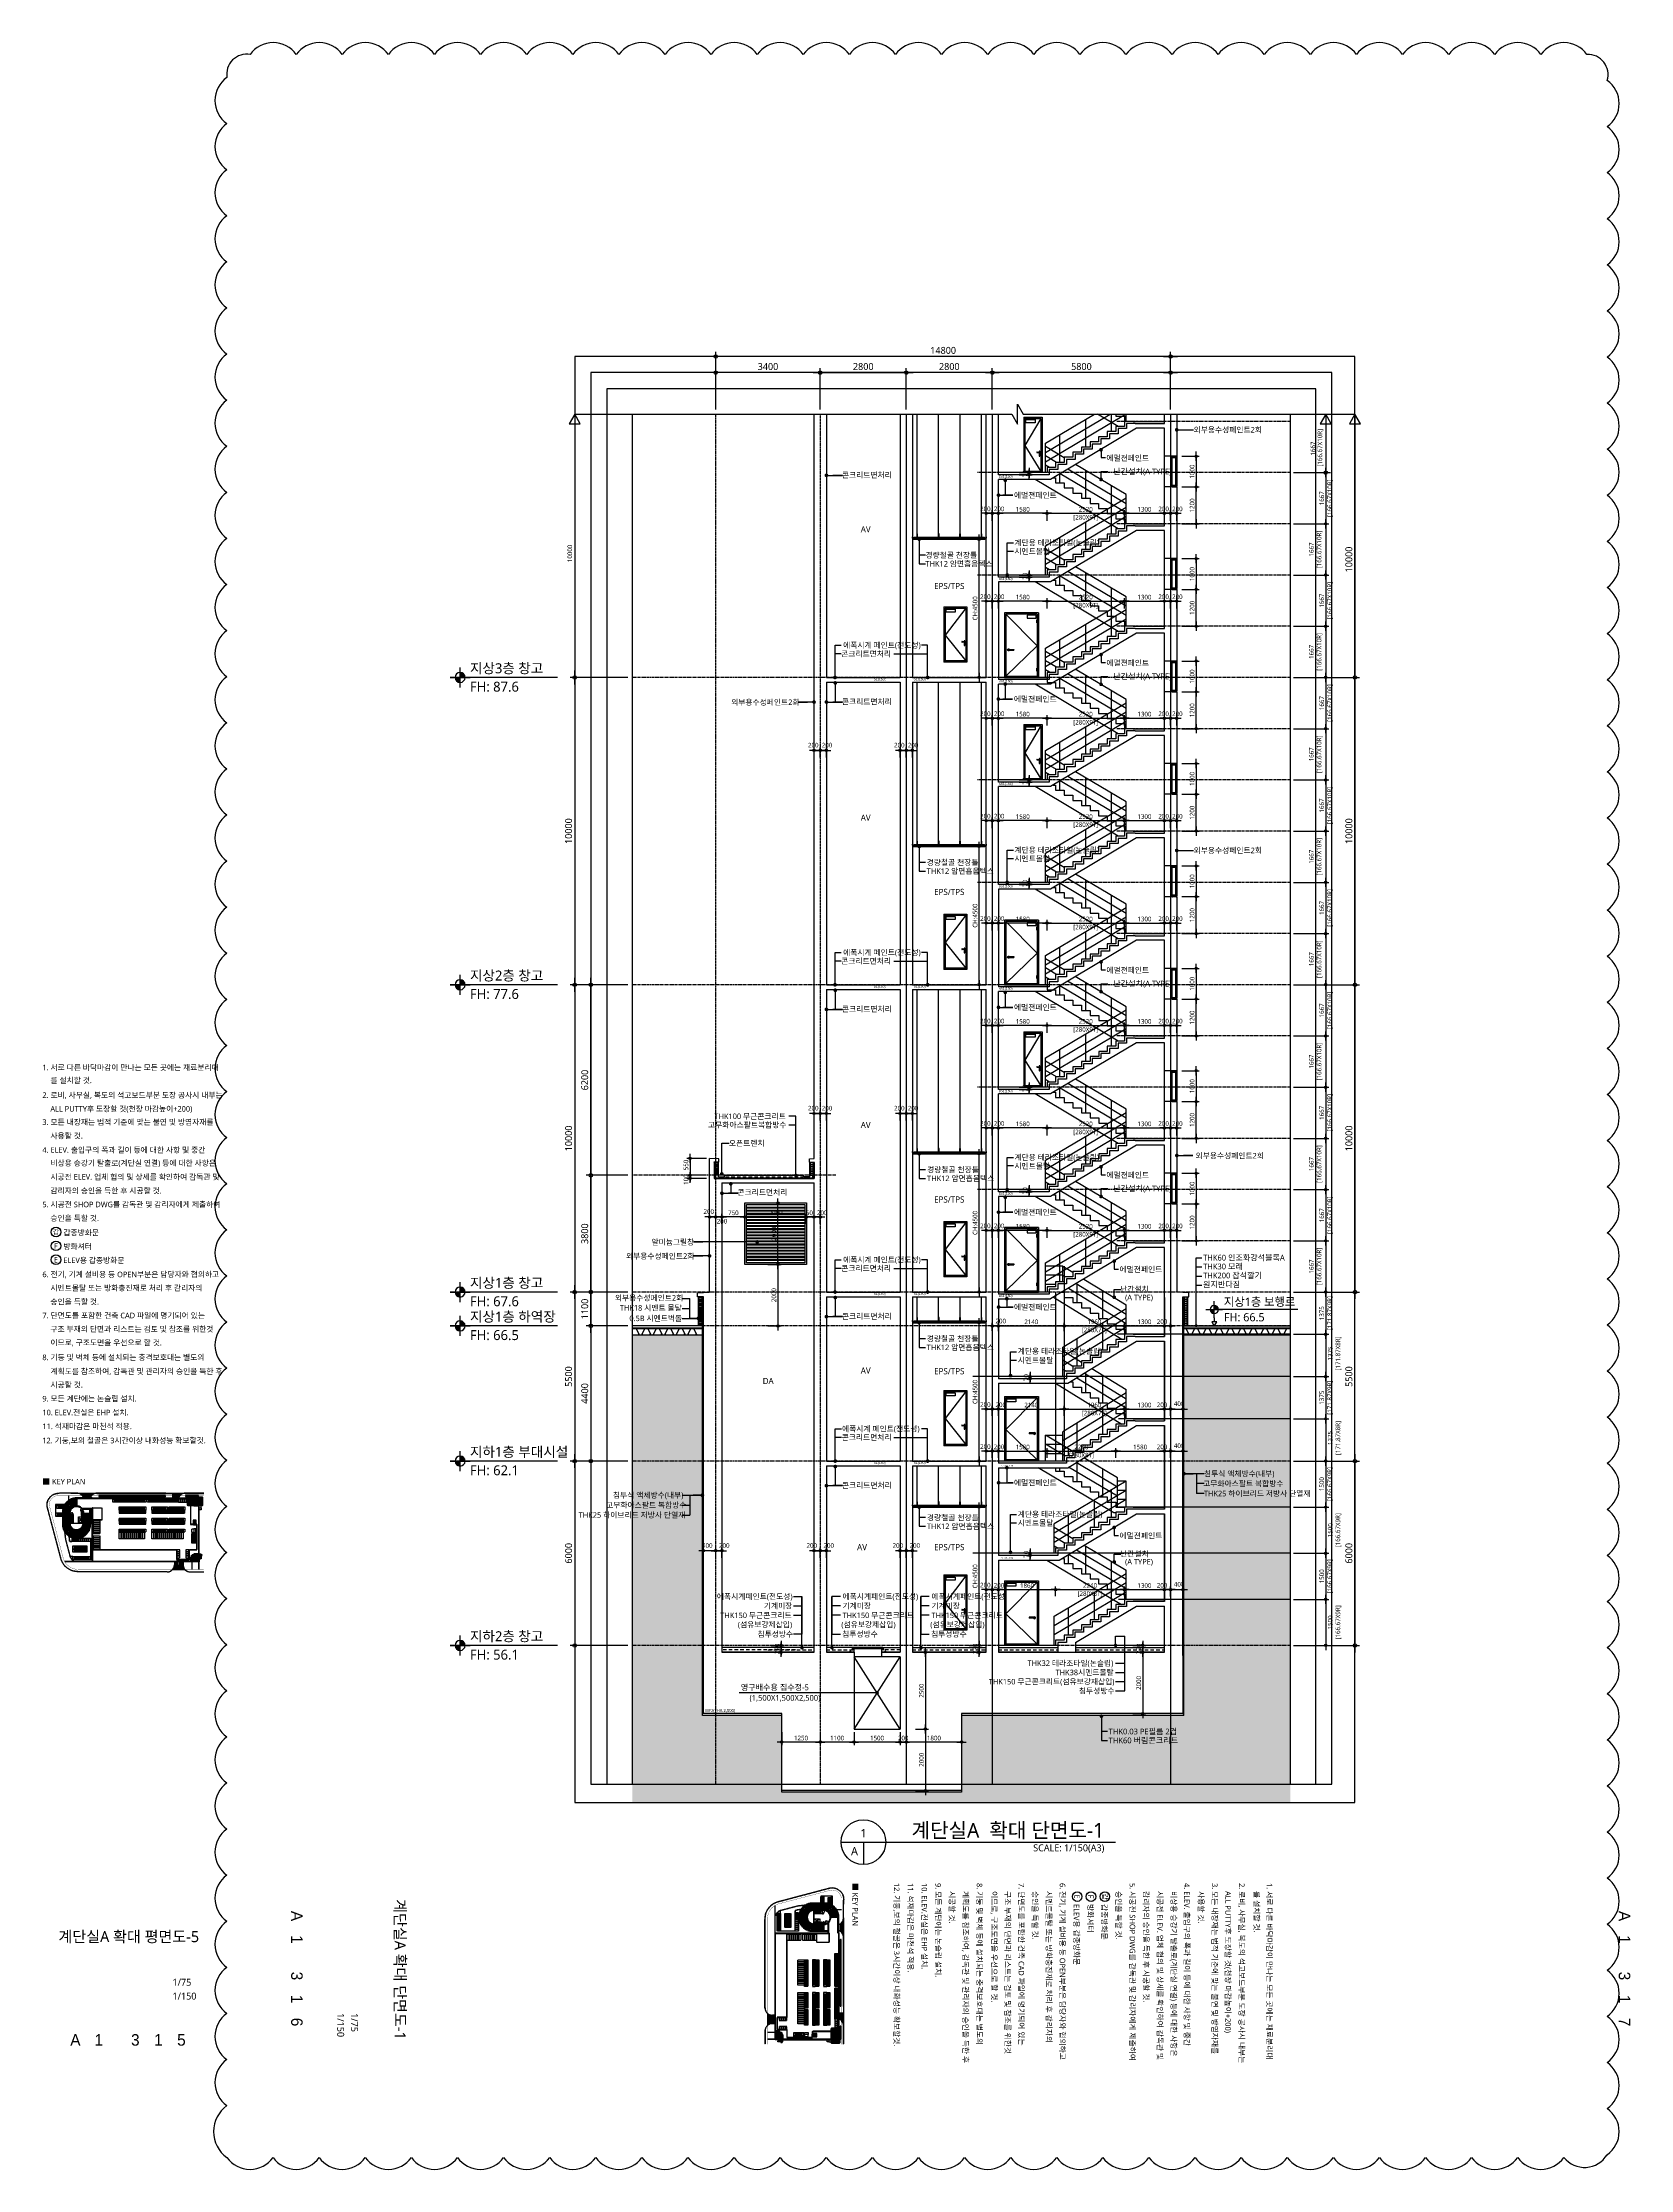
# Model space of a CAD drawing. Header units: millimetres. Extents: x -65167 to 413267, y -17142 to 66587.
# Drawn here: x 239612 to 291281, y -2628 to 66587 of the extents above; entities that cross this region are included whole.
import ezdxf
from ezdxf.enums import TextEntityAlignment as Align
from ezdxf.xclip import XClip

# ---------------------------------------------------------------- set-up
doc = ezdxf.new("R2010")
doc.units = ezdxf.units.MM
doc.header["$LTSCALE"] = 75
doc.header["$MEASUREMENT"] = 0
doc.header["$XCLIPFRAME"] = 0
doc.header["$PDSIZE"] = -10
for name, pattern in [('-HID', [2.5, 1.5, -1]), ('CEN', [62, 60, -1, 0, -1]), ('CENTER', [2, 1.25, -0.25, 0.25, -0.25]), ('HID', [2.5, 1.5, -1]), ('HIDDEN', [2, 1, -1])]:
    doc.linetypes.add(name, pattern=pattern)
doc.layers.get('0').update_dxf_attribs({"linetype": 'CONTINUOUS'})
doc.layers.get('Defpoints').update_dxf_attribs({"color": 171, "linetype": 'CONTINUOUS'})
for name, color, linetype in [('3', 3, 'CONTINUOUS'), ('8HAT', 8, 'CONTINUOUS'), ('9', 252, 'CONTINUOUS'), ('CEN(ST)', 1, 'CENTER'), ('center(창호)', 1, 'CEN'), ('CON', 2, 'CONTINUOUS'), ('DOOR', 4, 'CONTINUOUS'), ('DOOR-ELE', 252, 'CONTINUOUS'), ('ELE-6', 8, 'CONTINUOUS'), ('ELE2', 3, 'CONTINUOUS'), ('ELE3', 6, 'CONTINUOUS'), ('ELE6', 8, 'CONTINUOUS'), ('ELE9', 9, 'CONTINUOUS'), ('ETC', 9, 'CONTINUOUS'), ('FAC', 6, 'CONTINUOUS'), ('FIN', 8, 'CONTINUOUS'), ('FIN(아스콘)', 3, 'CONTINUOUS'), ('FIN(패널-T75 글라스울)', 6, 'CONTINUOUS'), ('FIN-1', 6, 'CONTINUOUS'), ('FIN-2', 9, 'CONTINUOUS'), ('HAN', 9, 'CONTINUOUS'), ('HAT 254', 254, 'CONTINUOUS'), ('HAT-252', 252, 'CONTINUOUS'), ('hd', 4, 'HIDDEN'), ('LAND-2', 4, 'CONTINUOUS'), ('LAND-3', 9, 'CONTINUOUS'), ('LED', 7, 'CONTINUOUS'), ('NDIM', 7, 'CONTINUOUS'), ('OPEN', 1, '-HID'), ('SASAC 도면명', 2, 'CONTINUOUS'), ('stair-hand', 252, 'CONTINUOUS'), ('SYM', 7, 'CONTINUOUS'), ('TEXT', 3, 'CONTINUOUS'), ('TEXT(AXIS)', 2, 'CONTINUOUS'), ('TEXT(MIN)', 7, 'CONTINUOUS'), ('TEXT(NOTE小)', 1, 'CONTINUOUS'), ('TEXT(노트)', 7, 'CONTINUOUS'), ('TEXT-TITLE', 6, 'CONTINUOUS'), ('TEXT-기입', 6, 'CONTINUOUS'), ('WAL', 3, 'CONTINUOUS'), ('WID', 4, 'CONTINUOUS'), ('WIPEOUT', 7, 'CONTINUOUS'), ('wire-meshes', 1, 'CONTINUOUS'), ('방수', 8, 'HIDDEN'), ('절취선', 2, 'CONTINUOUS'), ('트렌치', 9, 'CONTINUOUS')]:
    doc.layers.add(name, color=color, linetype=linetype)
doc.layers.add('A-XXXX-HATC', color=8, linetype='CONTINUOUS', lineweight=18)
doc.layers.add('CHECK', color=30, linetype='CONTINUOUS', plot=False)
doc.layers.add('NUMBER', color=171, linetype='CONTINUOUS', plot=False)
doc.styles.add('CGS', font='cgse', dxfattribs={"bigfont": 'cgs'})
doc.styles.add('나눔바른고딕', font='NanumBarunGothic.ttf')
doc.dimstyles.new('NDIM 1200', dxfattribs={"dimscale": 75, "dimtxt": 3, "dimasz": 1, "dimexe": 2, "dimexo": 2, "dimgap": 1, "dimtad": 1, "dimdec": 0, "dimdsep": 46, "dimtxsty": 'CGS', "dimblk": 'DOT0', "dimcen": 1, "dimdle": 8, "dimclrd": 256, "dimclre": 256, "dimclrt": 256, "dimadec": 0, "dimazin": 0, "dimtfac": 1, "dimtdec": 0, "dimtix": 1, "dimtmove": 2, "dimatfit": 3, "dimldrblk": 'DOT0', "dimfxl": 1, "dimtolj": 1, "dimtzin": 0, "dimlwd": -1, "dimlwe": -1, "dimarcsym": 0})

# ---------------------------------------------------------------- blocks, each defined once
blk = doc.blocks.new('갑종방화문표기')
at = {"layer": 'TEXT(NOTE小)'}
blk.add_circle((0, 0), 150, dxfattribs=at)
at = {"layer": 'TEXT(NOTE小)', "style": '나눔바른고딕'}
blk.add_text('갑', height=160, dxfattribs=at).set_placement((1, 7), align=Align.MIDDLE_CENTER)
blk = doc.blocks.new('A$C4BDA14EB')
at = {"layer": 'TEXT(NOTE小)'}
blk.add_circle((515, 572), 515, dxfattribs=at)
at = {"layer": 'TEXT(NOTE小)', "style": '나눔바른고딕'}
blk.add_text('F', height=600, dxfattribs=at).set_placement((502, 554), align=Align.MIDDLE_CENTER)
blk = doc.blocks.new('A$C0853663C')
at = {"layer": 'TEXT(NOTE小)'}
blk.add_circle((515, 573), 515, dxfattribs=at)
at = {"layer": 'TEXT(NOTE小)', "style": '나눔바른고딕'}
blk.add_text('E', height=600, dxfattribs=at).set_placement((502, 554), align=Align.MIDDLE_CENTER)
blk = doc.blocks.new('NOTE')
for name, p, xscale, yscale, zscale in [('갑종방화문표기', (575, -5646), 1.030731055544951, 1.030731055544951, 1.030731055544951), ('A$C4BDA14EB', (420, -6268), 0.3, 0.3, 0.3), ('A$C0853663C', (420, -6718), 0.3, 0.3, 0.3)]:
    blk.add_blockref(name, p, dxfattribs=dict(xscale=xscale, yscale=yscale, zscale=zscale))
at = {"layer": 'TEXT', "style": '나눔바른고딕'}
for s, p in [('1. 서로 다른 바닥마감이 만나는 모든 곳에는 재료분리대', (132, -292)), ('를 설치할 것.', (393, -709)), ('2. 로비, 사무실, 복도의 석고보드부분 도장 공사시 내부는', (132, -1192)), ('3. 모든 내장재는 법적 기준에 맞는 불연 및 방염자재를', (132, -2070)), ('ALL PUTTY후 도장할 것(천장 마감높이+200)', (393, -1638)), ('사용할 것.', (393, -2516)), ('4. ELEV. 출입구의 폭과 길이 등에 대한 사항 및 중간', (132, -2976)), ('비상용 승강기 탈출로(계단실 연결) 등에 대한 사항은', (393, -3403)), ('시공전 ELEV. 업체 협의 및 상세를 확인하여 감독관 및', (393, -3853)), ('5. 시공전 SHOP DWG를 감독관 및 감리자에게 제출하여', (132, -4750)), ('감리자의 승인을 득한 후 시공할 것.', (393, -4303)), ('승인을 득할 것.', (393, -5196)), ('갑종방화문', (815, -5667)), ('방화셔터', (815, -6117)), ('6. 전기, 기계 설비용 등 OPEN부분은 담당자와 협의하고', (132, -7026)), ('ELEV용 갑종방화문', (815, -6567)), ('시멘트몰탈 또는 방화충진재로 처리 후 감리자의', (393, -7466)), ('7. 단면도를 포함한 건축 CAD 파일에 명기되어 있는', (132, -8363)), ('승인을 득할 것.', (393, -7916)), ('구조 부재의 단면과 리스트는 검토 및 참조를 위한것', (393, -8806)), ('8. 기둥 및 벽체 등에 설치되는 충격보호대는 별도의', (132, -9726)), ('이므로, 구조도면을 우선으로 할 것.', (393, -9246)), ('계획도를 참조하여, 감독관 및 관리자의 승인을 득한 후', (393, -10179)), ('9. 모든 계단에는 논슬립 설치.', (132, -11070)), ('시공할 것.', (393, -10619)), ('10. ELEV.전실은 EHP 설치.', (132, -11520)), ('11. 석재마감은 마천석 적용.', (132, -11970))]:
    blk.add_text(s, height=180, dxfattribs=at).set_placement(p, align=Align.MIDDLE_LEFT)
blk = doc.blocks.new('A$C19853FC8')
at = {"layer": 'SYM'}
for p, q in [((3600, 1800), (0, 1800)), ((1800, 0), (1800, 3600))]:
    blk.add_line(p, q, dxfattribs=at)
blk.add_circle((1800, 1800), 900, dxfattribs=at)
for points in [[(900, 1800), (1800, 2700), (914, 1959), (1643, 2686)], [(914, 1959), (1643, 2686), (954, 2112), (1492, 2646)], [(954, 2112), (1492, 2646), (1025, 2260), (1346, 2576)], [(1025, 2260), (1346, 2576), (1109, 2378), (1222, 2491)], [(1800, 900), (2700, 1800), (1959, 914), (2686, 1643)], [(1959, 914), (2686, 1643), (2112, 954), (2646, 1492)], [(2112, 954), (2646, 1492), (2260, 1025), (2576, 1346)], [(2260, 1025), (2576, 1346), (2378, 1109), (2491, 1222)]]:
    blk.add_solid(points, dxfattribs=at)
at = {"layer": 'SYM', "linetype": 'Continuous'}
for points in [[(1800, 2700), (1800, 1800), (900, 1800)], [(2700, 1800), (1800, 900), (1800, 1800)]]:
    blk.add_solid(points, dxfattribs=at)
blk = doc.blocks.new('A$Cf4a16f9c')
blk.add_wipeout([(0, 0), (1100, 0), (1100, 2100), (0, 2100)]).dxf.layer = 'WIPEOUT'
at = {"layer": 'center(창호)'}
for p, q in [((80, 900), (170, 900)), ((125, 945), (125, 855))]:
    blk.add_line(p, q, dxfattribs=at)
at = {"layer": 'DOOR', "ltscale": 1000}
for p, q in [((0, 2100), (0, 0)), ((1100, 2100), (0, 2100)), ((1100, 2100), (1100, 0)), ((40, 2060), (40, 0)), ((1060, 2060), (40, 2060)), ((1060, 2060), (1060, 0)), ((0, 0), (1100, 0)), ((40, 40), (1060, 40))]:
    blk.add_line(p, q, dxfattribs=at)
blk.add_circle((125, 900), 30, dxfattribs=at)
at = {"layer": 'DOOR-ELE', "ltscale": 1000}
for p, q in [((151, 915), (300, 915)), ((151, 885), (300, 885)), ((250, 915), (250, 885)), ((300, 915), (300, 885))]:
    blk.add_line(p, q, dxfattribs=at)
for points in [[(1030, 2025), (730, 2025), (730, 1925), (1030, 1925)], [(1060, 1780), (1050, 1780), (1050, 1880), (1060, 1880)], [(1060, 200), (1050, 200), (1050, 300), (1060, 300)]]:
    blk.add_lwpolyline(points, close=True, dxfattribs=at)
at = {"layer": 'OPEN', "ltscale": 700}
for p, q in [((40, 2060), (1060, 1030)), ((1060, 1030), (40, 40))]:
    blk.add_line(p, q, dxfattribs=at)
blk = doc.blocks.new('DOT0')
blk.add_line((-3, 0), (3, 0))
at = {"color": 6}
blk.add_circle((0, 0), 0.75, dxfattribs=at)
blk = doc.blocks.new('*D1047')
at = {"layer": 'Defpoints', "color": 0, "ltscale": 0.4, "transparency": 16777216}
for p in [(258802, 20425), (256927, 14425), (258802, 14425)]:
    blk.add_point(p, dxfattribs=at)
at = {"layer": 'NDIM', "ltscale": 0.4, "transparency": 16777216}
for p, q in [((258652, 20425), (256777, 20425)), ((256927, 20350), (256927, 14500)), ((258652, 14425), (256777, 14425))]:
    blk.add_line(p, q, dxfattribs=at)
at = {"layer": 'NDIM', "ltscale": 0.4, "transparency": 16777216, "xscale": 75, "yscale": 75, "zscale": 75}
for p, rotation in [((256927, 20425), 90), ((256927, 14425), 270)]:
    blk.add_blockref('DOT0', p, dxfattribs=dict(at, rotation=rotation))
at = {"layer": 'NDIM', "ltscale": 0.4, "transparency": 16777216, "insert": (256730, 17425), "char_height": 225, "attachment_point": 5, "rotation": 90, "style": '나눔바른고딕'}
blk.add_mtext('\\A1;6000', dxfattribs=at)
blk = doc.blocks.new('*D1048')
at = {"layer": 'Defpoints', "color": 0, "ltscale": 0.4, "transparency": 16777216}
for p in [(258802, 25925), (256927, 20425), (258802, 20425)]:
    blk.add_point(p, dxfattribs=at)
at = {"layer": 'NDIM', "ltscale": 0.4, "transparency": 16777216}
for p, q in [((258652, 25925), (256777, 25925)), ((256927, 25850), (256927, 20500)), ((258652, 20425), (256777, 20425))]:
    blk.add_line(p, q, dxfattribs=at)
at = {"layer": 'NDIM', "ltscale": 0.4, "transparency": 16777216, "xscale": 75, "yscale": 75, "zscale": 75}
for p, rotation in [((256927, 25925), 90), ((256927, 20425), 270)]:
    blk.add_blockref('DOT0', p, dxfattribs=dict(at, rotation=rotation))
at = {"layer": 'NDIM', "ltscale": 0.4, "transparency": 16777216, "insert": (256730, 23175), "char_height": 225, "attachment_point": 5, "rotation": 90, "style": '나눔바른고딕'}
blk.add_mtext('\\A1;5500', dxfattribs=at)
blk = doc.blocks.new('*D1049')
at = {"layer": 'Defpoints', "color": 0, "ltscale": 0.4, "transparency": 16777216}
for p in [(258802, 24825), (257452, 20425), (258802, 20425)]:
    blk.add_point(p, dxfattribs=at)
at = {"layer": 'NDIM', "ltscale": 0.4, "transparency": 16777216}
for p, q in [((258652, 24825), (257302, 24825)), ((257452, 24750), (257452, 20500)), ((258652, 20425), (257302, 20425))]:
    blk.add_line(p, q, dxfattribs=at)
at = {"layer": 'NDIM', "ltscale": 0.4, "transparency": 16777216, "xscale": 75, "yscale": 75, "zscale": 75}
for p, rotation in [((257452, 24825), 90), ((257452, 20425), 270)]:
    blk.add_blockref('DOT0', p, dxfattribs=dict(at, rotation=rotation))
at = {"layer": 'NDIM', "ltscale": 0.4, "transparency": 16777216, "insert": (257255, 22625), "char_height": 225, "attachment_point": 5, "rotation": 90, "style": '나눔바른고딕'}
blk.add_mtext('\\A1;4400', dxfattribs=at)
blk = doc.blocks.new('*D1050')
at = {"layer": 'Defpoints', "color": 0, "ltscale": 0.4, "transparency": 16777216}
for p in [(257452, 25925), (258802, 25925), (258802, 24825)]:
    blk.add_point(p, dxfattribs=at)
at = {"layer": 'NDIM', "ltscale": 0.4, "transparency": 16777216}
for p, q in [((258652, 25925), (257302, 25925)), ((257452, 24900), (257452, 25850)), ((258652, 24825), (257302, 24825))]:
    blk.add_line(p, q, dxfattribs=at)
at = {"layer": 'NDIM', "ltscale": 0.4, "transparency": 16777216, "xscale": 75, "yscale": 75, "zscale": 75}
for p, rotation in [((257452, 25925), 90), ((257452, 24825), 270)]:
    blk.add_blockref('DOT0', p, dxfattribs=dict(at, rotation=rotation))
at = {"layer": 'NDIM', "ltscale": 0.4, "transparency": 16777216, "insert": (257255, 25375), "char_height": 225, "attachment_point": 5, "rotation": 90, "style": '나눔바른고딕'}
blk.add_mtext('\\A1;1100', dxfattribs=at)
blk = doc.blocks.new('*D1051')
at = {"layer": 'Defpoints', "color": 0, "ltscale": 0.4, "transparency": 16777216}
for p in [(258802, 35925), (256927, 25925), (258802, 25925)]:
    blk.add_point(p, dxfattribs=at)
at = {"layer": 'NDIM', "ltscale": 0.4, "transparency": 16777216}
for p, q in [((258652, 35925), (256777, 35925)), ((256927, 35850), (256927, 26000)), ((258652, 25925), (256777, 25925))]:
    blk.add_line(p, q, dxfattribs=at)
at = {"layer": 'NDIM', "ltscale": 0.4, "transparency": 16777216, "xscale": 75, "yscale": 75, "zscale": 75}
for p, rotation in [((256927, 35925), 90), ((256927, 25925), 270)]:
    blk.add_blockref('DOT0', p, dxfattribs=dict(at, rotation=rotation))
at = {"layer": 'NDIM', "ltscale": 0.4, "transparency": 16777216, "insert": (256730, 30925), "char_height": 225, "attachment_point": 5, "rotation": 90, "style": '나눔바른고딕'}
blk.add_mtext('\\A1;10000', dxfattribs=at)
blk = doc.blocks.new('*D1052')
at = {"layer": 'Defpoints', "color": 0, "ltscale": 0.4, "transparency": 16777216}
for p in [(258802, 45925), (256927, 35925), (258802, 35925)]:
    blk.add_point(p, dxfattribs=at)
at = {"layer": 'NDIM', "ltscale": 0.4, "transparency": 16777216}
for p, q in [((258652, 45925), (256777, 45925)), ((256927, 45850), (256927, 36000)), ((258652, 35925), (256777, 35925))]:
    blk.add_line(p, q, dxfattribs=at)
at = {"layer": 'NDIM', "ltscale": 0.4, "transparency": 16777216, "xscale": 75, "yscale": 75, "zscale": 75}
for p, rotation in [((256927, 45925), 90), ((256927, 35925), 270)]:
    blk.add_blockref('DOT0', p, dxfattribs=dict(at, rotation=rotation))
at = {"layer": 'NDIM', "ltscale": 0.4, "transparency": 16777216, "insert": (256730, 40925), "char_height": 225, "attachment_point": 5, "rotation": 90, "style": '나눔바른고딕'}
blk.add_mtext('\\A1;10000', dxfattribs=at)
blk = doc.blocks.new('*D1053')
at = {"layer": 'Defpoints', "color": 0, "ltscale": 0.4, "transparency": 16777216}
for p in [(280217, 35925), (280217, 25925), (282317, 25925)]:
    blk.add_point(p, dxfattribs=at)
at = {"layer": 'NDIM', "ltscale": 0.4, "transparency": 16777216}
for p, q in [((280367, 35925), (282467, 35925)), ((282317, 35850), (282317, 26000)), ((280367, 25925), (282467, 25925))]:
    blk.add_line(p, q, dxfattribs=at)
at = {"layer": 'NDIM', "ltscale": 0.4, "transparency": 16777216, "xscale": 75, "yscale": 75, "zscale": 75}
for p, rotation in [((282317, 35925), 90), ((282317, 25925), 270)]:
    blk.add_blockref('DOT0', p, dxfattribs=dict(at, rotation=rotation))
at = {"layer": 'NDIM', "ltscale": 0.4, "transparency": 16777216, "insert": (282120, 30925), "char_height": 225, "attachment_point": 5, "rotation": 90, "style": '나눔바른고딕'}
blk.add_mtext('\\A1;10000', dxfattribs=at)
blk = doc.blocks.new('*D1055')
at = {"layer": 'Defpoints', "color": 0, "ltscale": 0.4, "transparency": 16777216}
for p in [(280217, 29258), (280217, 27592), (281367, 27592)]:
    blk.add_point(p, dxfattribs=at)
at = {"layer": 'NDIM', "ltscale": 0.4, "transparency": 16777216}
for p, q in [((280317, 29258), (281467, 29258)), ((281367, 29208), (281367, 27642)), ((280317, 27592), (281467, 27592))]:
    blk.add_line(p, q, dxfattribs=at)
at = {"layer": 'NDIM', "ltscale": 0.4, "transparency": 16777216, "xscale": 50, "yscale": 50, "zscale": 50}
for p, rotation in [((281367, 29258), 90), ((281367, 27592), 270)]:
    blk.add_blockref('DOT0', p, dxfattribs=dict(at, rotation=rotation))
at = {"layer": 'NDIM', "ltscale": 0.4, "transparency": 16777216, "char_height": 150, "attachment_point": 5, "rotation": 90, "style": '나눔바른고딕'}
for s, insert in [('\\A1;1667', (281236, 28425)), ('\\A1;[166.67X10R]', (281514, 28425))]:
    blk.add_mtext(s, dxfattribs=dict(at, insert=insert))
blk = doc.blocks.new('*D1054')
at = {"layer": 'Defpoints', "color": 0, "ltscale": 0.4, "transparency": 16777216}
for p in [(280217, 27592), (280217, 25925), (281367, 25925)]:
    blk.add_point(p, dxfattribs=at)
at = {"layer": 'NDIM', "ltscale": 0.4, "transparency": 16777216}
for p, q in [((280317, 27592), (281467, 27592)), ((281367, 27542), (281367, 25975)), ((280317, 25925), (281467, 25925))]:
    blk.add_line(p, q, dxfattribs=at)
at = {"layer": 'NDIM', "ltscale": 0.4, "transparency": 16777216, "xscale": 50, "yscale": 50, "zscale": 50}
for p, rotation in [((281367, 27592), 90), ((281367, 25925), 270)]:
    blk.add_blockref('DOT0', p, dxfattribs=dict(at, rotation=rotation))
at = {"layer": 'NDIM', "ltscale": 0.4, "transparency": 16777216, "insert": (281042, 26758), "char_height": 150, "attachment_point": 5, "rotation": 90, "style": '나눔바른고딕'}
blk.add_mtext('\\A1;1667\\P[166.67X10R]', dxfattribs=at)
blk = doc.blocks.new('*D1056')
at = {"layer": 'Defpoints', "color": 0, "ltscale": 0.4, "transparency": 16777216}
for p in [(280217, 30925), (280217, 29258), (281367, 29258)]:
    blk.add_point(p, dxfattribs=at)
at = {"layer": 'NDIM', "ltscale": 0.4, "transparency": 16777216}
for p, q in [((280317, 30925), (281467, 30925)), ((281367, 30875), (281367, 29308)), ((280317, 29258), (281467, 29258))]:
    blk.add_line(p, q, dxfattribs=at)
at = {"layer": 'NDIM', "ltscale": 0.4, "transparency": 16777216, "xscale": 50, "yscale": 50, "zscale": 50}
for p, rotation in [((281367, 30925), 90), ((281367, 29258), 270)]:
    blk.add_blockref('DOT0', p, dxfattribs=dict(at, rotation=rotation))
at = {"layer": 'NDIM', "ltscale": 0.4, "transparency": 16777216, "insert": (281042, 30091), "char_height": 150, "attachment_point": 5, "rotation": 90, "style": '나눔바른고딕'}
blk.add_mtext('\\A1;1667\\P[166.67X10R]', dxfattribs=at)
blk = doc.blocks.new('*D1057')
at = {"layer": 'Defpoints', "color": 0, "ltscale": 0.4, "transparency": 16777216}
for p in [(280217, 32592), (280217, 30925), (281367, 30925)]:
    blk.add_point(p, dxfattribs=at)
at = {"layer": 'NDIM', "ltscale": 0.4, "transparency": 16777216}
for p, q in [((280317, 32592), (281467, 32592)), ((281367, 32542), (281367, 30975)), ((280317, 30925), (281467, 30925))]:
    blk.add_line(p, q, dxfattribs=at)
at = {"layer": 'NDIM', "ltscale": 0.4, "transparency": 16777216, "xscale": 50, "yscale": 50, "zscale": 50}
for p, rotation in [((281367, 32592), 90), ((281367, 30925), 270)]:
    blk.add_blockref('DOT0', p, dxfattribs=dict(at, rotation=rotation))
at = {"layer": 'NDIM', "ltscale": 0.4, "transparency": 16777216, "char_height": 150, "attachment_point": 5, "rotation": 90, "style": '나눔바른고딕'}
for s, insert in [('\\A1;1667', (281236, 31758)), ('\\A1;[166.67X10R]', (281514, 31758))]:
    blk.add_mtext(s, dxfattribs=dict(at, insert=insert))
blk = doc.blocks.new('*D1058')
at = {"layer": 'Defpoints', "color": 0, "ltscale": 0.4, "transparency": 16777216}
for p in [(280217, 45925), (280217, 35925), (282317, 35925)]:
    blk.add_point(p, dxfattribs=at)
at = {"layer": 'NDIM', "ltscale": 0.4, "transparency": 16777216}
for p, q in [((280367, 45925), (282467, 45925)), ((282317, 45850), (282317, 36000)), ((280367, 35925), (282467, 35925))]:
    blk.add_line(p, q, dxfattribs=at)
at = {"layer": 'NDIM', "ltscale": 0.4, "transparency": 16777216, "xscale": 75, "yscale": 75, "zscale": 75}
for p, rotation in [((282317, 45925), 90), ((282317, 35925), 270)]:
    blk.add_blockref('DOT0', p, dxfattribs=dict(at, rotation=rotation))
at = {"layer": 'NDIM', "ltscale": 0.4, "transparency": 16777216, "insert": (282120, 40925), "char_height": 225, "attachment_point": 5, "rotation": 90, "style": '나눔바른고딕'}
blk.add_mtext('\\A1;10000', dxfattribs=at)
blk = doc.blocks.new('*D1059')
at = {"layer": 'Defpoints', "color": 0, "ltscale": 0.4, "transparency": 16777216}
for p in [(280217, 34258), (280217, 32592), (281367, 32592)]:
    blk.add_point(p, dxfattribs=at)
at = {"layer": 'NDIM', "ltscale": 0.4, "transparency": 16777216}
for p, q in [((280317, 34258), (281467, 34258)), ((281367, 34208), (281367, 32642)), ((280317, 32592), (281467, 32592))]:
    blk.add_line(p, q, dxfattribs=at)
at = {"layer": 'NDIM', "ltscale": 0.4, "transparency": 16777216, "xscale": 50, "yscale": 50, "zscale": 50}
for p, rotation in [((281367, 34258), 90), ((281367, 32592), 270)]:
    blk.add_blockref('DOT0', p, dxfattribs=dict(at, rotation=rotation))
at = {"layer": 'NDIM', "ltscale": 0.4, "transparency": 16777216, "insert": (281042, 33425), "char_height": 150, "attachment_point": 5, "rotation": 90, "style": '나눔바른고딕'}
blk.add_mtext('\\A1;1667\\P[166.67X10R]', dxfattribs=at)
blk = doc.blocks.new('*D1060')
at = {"layer": 'Defpoints', "color": 0, "ltscale": 0.4, "transparency": 16777216}
for p in [(280217, 35925), (280217, 34258), (281367, 34258)]:
    blk.add_point(p, dxfattribs=at)
at = {"layer": 'NDIM', "ltscale": 0.4, "transparency": 16777216}
for p, q in [((280317, 35925), (281467, 35925)), ((281367, 35875), (281367, 34308)), ((280317, 34258), (281467, 34258))]:
    blk.add_line(p, q, dxfattribs=at)
at = {"layer": 'NDIM', "ltscale": 0.4, "transparency": 16777216, "xscale": 50, "yscale": 50, "zscale": 50}
for p, rotation in [((281367, 35925), 90), ((281367, 34258), 270)]:
    blk.add_blockref('DOT0', p, dxfattribs=dict(at, rotation=rotation))
at = {"layer": 'NDIM', "ltscale": 0.4, "transparency": 16777216, "char_height": 150, "attachment_point": 5, "rotation": 90, "style": '나눔바른고딕'}
for s, insert in [('\\A1;1667', (281236, 35092)), ('\\A1;[166.67X10R]', (281514, 35092))]:
    blk.add_mtext(s, dxfattribs=dict(at, insert=insert))
blk = doc.blocks.new('*D1061')
at = {"layer": 'Defpoints', "color": 0, "ltscale": 0.4, "transparency": 16777216}
for p in [(280217, 37592), (280217, 35925), (281367, 35925)]:
    blk.add_point(p, dxfattribs=at)
at = {"layer": 'NDIM', "ltscale": 0.4, "transparency": 16777216}
for p, q in [((280317, 37592), (281467, 37592)), ((281367, 37542), (281367, 35975)), ((280317, 35925), (281467, 35925))]:
    blk.add_line(p, q, dxfattribs=at)
at = {"layer": 'NDIM', "ltscale": 0.4, "transparency": 16777216, "xscale": 50, "yscale": 50, "zscale": 50}
for p, rotation in [((281367, 37592), 90), ((281367, 35925), 270)]:
    blk.add_blockref('DOT0', p, dxfattribs=dict(at, rotation=rotation))
at = {"layer": 'NDIM', "ltscale": 0.4, "transparency": 16777216, "insert": (281042, 36758), "char_height": 150, "attachment_point": 5, "rotation": 90, "style": '나눔바른고딕'}
blk.add_mtext('\\A1;1667\\P[166.67X10R]', dxfattribs=at)
blk = doc.blocks.new('*D1062')
at = {"layer": 'Defpoints', "color": 0, "ltscale": 0.4, "transparency": 16777216}
for p in [(280217, 39258), (280217, 37592), (281367, 37592)]:
    blk.add_point(p, dxfattribs=at)
at = {"layer": 'NDIM', "ltscale": 0.4, "transparency": 16777216}
for p, q in [((280317, 39258), (281467, 39258)), ((281367, 39208), (281367, 37642)), ((280317, 37592), (281467, 37592))]:
    blk.add_line(p, q, dxfattribs=at)
at = {"layer": 'NDIM', "ltscale": 0.4, "transparency": 16777216, "xscale": 50, "yscale": 50, "zscale": 50}
for p, rotation in [((281367, 39258), 90), ((281367, 37592), 270)]:
    blk.add_blockref('DOT0', p, dxfattribs=dict(at, rotation=rotation))
at = {"layer": 'NDIM', "ltscale": 0.4, "transparency": 16777216, "char_height": 150, "attachment_point": 5, "rotation": 90, "style": '나눔바른고딕'}
for s, insert in [('\\A1;[166.67X10R]', (281514, 38425)), ('\\A1;1667', (281236, 38425))]:
    blk.add_mtext(s, dxfattribs=dict(at, insert=insert))
blk = doc.blocks.new('*D1063')
at = {"layer": 'Defpoints', "color": 0, "ltscale": 0.4, "transparency": 16777216}
for p in [(280217, 40925), (280217, 39258), (281367, 39258)]:
    blk.add_point(p, dxfattribs=at)
at = {"layer": 'NDIM', "ltscale": 0.4, "transparency": 16777216}
for p, q in [((280317, 40925), (281467, 40925)), ((281367, 40875), (281367, 39308)), ((280317, 39258), (281467, 39258))]:
    blk.add_line(p, q, dxfattribs=at)
at = {"layer": 'NDIM', "ltscale": 0.4, "transparency": 16777216, "xscale": 50, "yscale": 50, "zscale": 50}
for p, rotation in [((281367, 40925), 90), ((281367, 39258), 270)]:
    blk.add_blockref('DOT0', p, dxfattribs=dict(at, rotation=rotation))
at = {"layer": 'NDIM', "ltscale": 0.4, "transparency": 16777216, "insert": (281042, 40091), "char_height": 150, "attachment_point": 5, "rotation": 90, "style": '나눔바른고딕'}
blk.add_mtext('\\A1;1667\\P[166.67X10R]', dxfattribs=at)
blk = doc.blocks.new('*D1064')
at = {"layer": 'Defpoints', "color": 0, "ltscale": 0.4, "transparency": 16777216}
for p in [(280217, 42592), (280217, 40925), (281367, 40925)]:
    blk.add_point(p, dxfattribs=at)
at = {"layer": 'NDIM', "ltscale": 0.4, "transparency": 16777216}
for p, q in [((280317, 42592), (281467, 42592)), ((281367, 42542), (281367, 40975)), ((280317, 40925), (281467, 40925))]:
    blk.add_line(p, q, dxfattribs=at)
at = {"layer": 'NDIM', "ltscale": 0.4, "transparency": 16777216, "xscale": 50, "yscale": 50, "zscale": 50}
for p, rotation in [((281367, 42592), 90), ((281367, 40925), 270)]:
    blk.add_blockref('DOT0', p, dxfattribs=dict(at, rotation=rotation))
at = {"layer": 'NDIM', "ltscale": 0.4, "transparency": 16777216, "char_height": 150, "attachment_point": 5, "rotation": 90, "style": '나눔바른고딕'}
for s, insert in [('\\A1;[166.67X10R]', (281514, 41758)), ('\\A1;1667', (281236, 41758))]:
    blk.add_mtext(s, dxfattribs=dict(at, insert=insert))
blk = doc.blocks.new('*D1065')
at = {"layer": 'Defpoints', "color": 0, "ltscale": 0.4, "transparency": 16777216}
for p in [(280217, 44258), (280217, 42592), (281367, 42592)]:
    blk.add_point(p, dxfattribs=at)
at = {"layer": 'NDIM', "ltscale": 0.4, "transparency": 16777216}
for p, q in [((280317, 44258), (281467, 44258)), ((281367, 44208), (281367, 42642)), ((280317, 42592), (281467, 42592))]:
    blk.add_line(p, q, dxfattribs=at)
at = {"layer": 'NDIM', "ltscale": 0.4, "transparency": 16777216, "xscale": 50, "yscale": 50, "zscale": 50}
for p, rotation in [((281367, 44258), 90), ((281367, 42592), 270)]:
    blk.add_blockref('DOT0', p, dxfattribs=dict(at, rotation=rotation))
at = {"layer": 'NDIM', "ltscale": 0.4, "transparency": 16777216, "insert": (281042, 43425), "char_height": 150, "attachment_point": 5, "rotation": 90, "style": '나눔바른고딕'}
blk.add_mtext('\\A1;1667\\P[166.67X10R]', dxfattribs=at)
blk = doc.blocks.new('*D1066')
at = {"layer": 'Defpoints', "color": 0, "ltscale": 0.4, "transparency": 16777216}
for p in [(280217, 45925), (280217, 44258), (281367, 44258)]:
    blk.add_point(p, dxfattribs=at)
at = {"layer": 'NDIM', "ltscale": 0.4, "transparency": 16777216}
for p, q in [((280317, 45925), (281467, 45925)), ((281367, 45875), (281367, 44308)), ((280317, 44258), (281467, 44258))]:
    blk.add_line(p, q, dxfattribs=at)
at = {"layer": 'NDIM', "ltscale": 0.4, "transparency": 16777216, "xscale": 50, "yscale": 50, "zscale": 50}
for p, rotation in [((281367, 45925), 90), ((281367, 44258), 270)]:
    blk.add_blockref('DOT0', p, dxfattribs=dict(at, rotation=rotation))
at = {"layer": 'NDIM', "ltscale": 0.4, "transparency": 16777216, "char_height": 150, "attachment_point": 5, "rotation": 90, "style": '나눔바른고딕'}
for s, insert in [('\\A1;1667', (281236, 45092)), ('\\A1;[166.67X10R]', (281514, 45092))]:
    blk.add_mtext(s, dxfattribs=dict(at, insert=insert))
blk = doc.blocks.new('*D1067')
at = {"layer": 'Defpoints', "color": 0, "ltscale": 0.4, "transparency": 16777216}
for p in [(280217, 47592), (280217, 45925), (281367, 45925)]:
    blk.add_point(p, dxfattribs=at)
at = {"layer": 'NDIM', "ltscale": 0.4, "transparency": 16777216}
for p, q in [((280317, 47592), (281467, 47592)), ((281367, 47542), (281367, 45975)), ((280317, 45925), (281467, 45925))]:
    blk.add_line(p, q, dxfattribs=at)
at = {"layer": 'NDIM', "ltscale": 0.4, "transparency": 16777216, "xscale": 50, "yscale": 50, "zscale": 50}
for p, rotation in [((281367, 47592), 90), ((281367, 45925), 270)]:
    blk.add_blockref('DOT0', p, dxfattribs=dict(at, rotation=rotation))
at = {"layer": 'NDIM', "ltscale": 0.4, "transparency": 16777216, "insert": (281042, 46758), "char_height": 150, "attachment_point": 5, "rotation": 90, "style": '나눔바른고딕'}
blk.add_mtext('\\A1;1667\\P[166.67X10R]', dxfattribs=at)
blk = doc.blocks.new('*D1068')
at = {"layer": 'Defpoints', "color": 0, "ltscale": 0.4, "transparency": 16777216}
for p in [(280217, 49258), (280217, 47592), (281367, 47592)]:
    blk.add_point(p, dxfattribs=at)
at = {"layer": 'NDIM', "ltscale": 0.4, "transparency": 16777216}
for p, q in [((280317, 49258), (281467, 49258)), ((281367, 49208), (281367, 47642)), ((280317, 47592), (281467, 47592))]:
    blk.add_line(p, q, dxfattribs=at)
at = {"layer": 'NDIM', "ltscale": 0.4, "transparency": 16777216, "xscale": 50, "yscale": 50, "zscale": 50}
for p, rotation in [((281367, 49258), 90), ((281367, 47592), 270)]:
    blk.add_blockref('DOT0', p, dxfattribs=dict(at, rotation=rotation))
at = {"layer": 'NDIM', "ltscale": 0.4, "transparency": 16777216, "char_height": 150, "attachment_point": 5, "rotation": 90, "style": '나눔바른고딕'}
for s, insert in [('\\A1;1667', (281236, 48425)), ('\\A1;[166.67X10R]', (281514, 48425))]:
    blk.add_mtext(s, dxfattribs=dict(at, insert=insert))
blk = doc.blocks.new('*D1069')
at = {"layer": 'Defpoints', "color": 0, "ltscale": 0.4, "transparency": 16777216}
for p in [(280217, 50925), (280217, 49258), (281367, 49258)]:
    blk.add_point(p, dxfattribs=at)
at = {"layer": 'NDIM', "ltscale": 0.4, "transparency": 16777216}
for p, q in [((280317, 50925), (281467, 50925)), ((281367, 50875), (281367, 49308)), ((280317, 49258), (281467, 49258))]:
    blk.add_line(p, q, dxfattribs=at)
at = {"layer": 'NDIM', "ltscale": 0.4, "transparency": 16777216, "xscale": 50, "yscale": 50, "zscale": 50}
for p, rotation in [((281367, 50925), 90), ((281367, 49258), 270)]:
    blk.add_blockref('DOT0', p, dxfattribs=dict(at, rotation=rotation))
at = {"layer": 'NDIM', "ltscale": 0.4, "transparency": 16777216, "insert": (281042, 50091), "char_height": 150, "attachment_point": 5, "rotation": 90, "style": '나눔바른고딕'}
blk.add_mtext('\\A1;1667\\P[166.67X10R]', dxfattribs=at)
blk = doc.blocks.new('*D1070')
at = {"layer": 'Defpoints', "color": 0, "ltscale": 0.4, "transparency": 16777216}
for p in [(280217, 52592), (280217, 50925), (281367, 50925)]:
    blk.add_point(p, dxfattribs=at)
at = {"layer": 'NDIM', "ltscale": 0.4, "transparency": 16777216}
for p, q in [((280317, 52592), (281467, 52592)), ((281367, 52542), (281367, 50975)), ((280317, 50925), (281467, 50925))]:
    blk.add_line(p, q, dxfattribs=at)
at = {"layer": 'NDIM', "ltscale": 0.4, "transparency": 16777216, "xscale": 50, "yscale": 50, "zscale": 50}
for p, rotation in [((281367, 52592), 90), ((281367, 50925), 270)]:
    blk.add_blockref('DOT0', p, dxfattribs=dict(at, rotation=rotation))
at = {"layer": 'NDIM', "ltscale": 0.4, "transparency": 16777216, "char_height": 150, "attachment_point": 5, "rotation": 90, "style": '나눔바른고딕'}
for s, insert in [('\\A1;1667', (281236, 51758)), ('\\A1;[166.67X10R]', (281514, 51758))]:
    blk.add_mtext(s, dxfattribs=dict(at, insert=insert))
blk = doc.blocks.new('fsd 750')
blk.add_wipeout([(1000, 2100), (250, 2100), (250, 300), (1000, 300)]).dxf.layer = 'WIPEOUT'
at = {"layer": 'DOOR', "ltscale": 1000}
for p, q in [((250, 2100), (250, 300)), ((250, 2100), (1000, 2100)), ((1000, 2100), (1000, 300)), ((290, 2060), (290, 300)), ((290, 2060), (960, 2060)), ((960, 2060), (960, 300)), ((1000, 300), (250, 300)), ((960, 340), (290, 340))]:
    blk.add_line(p, q, dxfattribs=at)
at = {"layer": 'DOOR-ELE', "ltscale": 1000}
for p, q in [((842, 973), (917, 968)), ((842, 950), (917, 956)), ((904, 985), (904, 969)), ((904, 954), (904, 844)), ((909, 985), (909, 969)), ((909, 954), (909, 844)), ((922, 993), (912, 993)), ((922, 988), (912, 988)), ((912, 841), (922, 841)), ((912, 836), (922, 836)), ((925, 844), (925, 985)), ((930, 844), (930, 985))]:
    blk.add_line(p, q, dxfattribs=at)
blk.add_lwpolyline([(320, 2025), (620, 2025), (620, 1925), (320, 1925)], close=True, dxfattribs=at)
for radius in [5, 3]:
    blk.add_circle((917, 850), radius, dxfattribs=at)
for centre, radius, start, end in [((841, 962), 12, 85.44256, 274.55744), ((912, 985), 8, 90, 180), ((912, 844), 8, 180, 270), ((912, 985), 3, 90, 180), ((912, 844), 3, 180, 270), ((917, 962), 6, 270, 90), ((922, 985), 8, 0, 90), ((922, 985), 3, 0, 90), ((922, 844), 3, 270, 0), ((922, 844), 8, 270, 0)]:
    blk.add_arc(centre, radius, start, end, dxfattribs=at)
at = {"layer": 'OPEN', "ltscale": 700}
for p, q in [((960, 2060), (290, 1180)), ((290, 1180), (960, 340))]:
    blk.add_line(p, q, dxfattribs=at)
blk = doc.blocks.new('*D1095')
at = {"layer": 'Defpoints', "color": 0, "ltscale": 0.4, "transparency": 16777216}
for p in [(267717, 55846), (267717, 54496), (270517, 54496)]:
    blk.add_point(p, dxfattribs=at)
at = {"layer": 'NDIM', "ltscale": 0.4, "transparency": 16777216}
for p, q in [((267717, 54646), (267717, 55996)), ((270442, 55846), (267792, 55846)), ((270517, 54646), (270517, 55996))]:
    blk.add_line(p, q, dxfattribs=at)
at = {"layer": 'NDIM', "ltscale": 0.4, "transparency": 16777216, "xscale": 75, "yscale": 75, "zscale": 75, "rotation": 180}
blk.add_blockref('DOT0', (267717, 55846), dxfattribs=at)
at = {"layer": 'NDIM', "ltscale": 0.4, "transparency": 16777216, "xscale": 75, "yscale": 75, "zscale": 75}
blk.add_blockref('DOT0', (270517, 55846), dxfattribs=at)
at = {"layer": 'NDIM', "ltscale": 0.4, "transparency": 16777216, "insert": (269117, 56043), "char_height": 225, "attachment_point": 5, "style": '나눔바른고딕'}
blk.add_mtext('\\A1;2800', dxfattribs=at)
blk = doc.blocks.new('*D1096')
at = {"layer": 'Defpoints', "color": 0, "ltscale": 0.4, "transparency": 16777216}
for p in [(270517, 55846), (270517, 54496), (276317, 54496)]:
    blk.add_point(p, dxfattribs=at)
at = {"layer": 'NDIM', "ltscale": 0.4, "transparency": 16777216}
for p, q in [((270517, 54646), (270517, 55996)), ((276242, 55846), (270592, 55846)), ((276317, 54646), (276317, 55996))]:
    blk.add_line(p, q, dxfattribs=at)
at = {"layer": 'NDIM', "ltscale": 0.4, "transparency": 16777216, "xscale": 75, "yscale": 75, "zscale": 75, "rotation": 180}
blk.add_blockref('DOT0', (270517, 55846), dxfattribs=at)
at = {"layer": 'NDIM', "ltscale": 0.4, "transparency": 16777216, "xscale": 75, "yscale": 75, "zscale": 75}
blk.add_blockref('DOT0', (276317, 55846), dxfattribs=at)
at = {"layer": 'NDIM', "ltscale": 0.4, "transparency": 16777216, "insert": (273417, 56043), "char_height": 225, "attachment_point": 5, "style": '나눔바른고딕'}
blk.add_mtext('\\A1;5800', dxfattribs=at)
blk = doc.blocks.new('*D1097')
at = {"layer": 'Defpoints', "color": 0, "ltscale": 0.4, "transparency": 16777216}
for p in [(267717, 55846), (264917, 54496), (267717, 54496)]:
    blk.add_point(p, dxfattribs=at)
at = {"layer": 'NDIM', "ltscale": 0.4, "transparency": 16777216}
for p, q in [((264917, 54646), (264917, 55996)), ((264992, 55846), (267642, 55846)), ((267717, 54646), (267717, 55996))]:
    blk.add_line(p, q, dxfattribs=at)
at = {"layer": 'NDIM', "ltscale": 0.4, "transparency": 16777216, "xscale": 75, "yscale": 75, "zscale": 75, "rotation": 180}
blk.add_blockref('DOT0', (264917, 55846), dxfattribs=at)
at = {"layer": 'NDIM', "ltscale": 0.4, "transparency": 16777216, "xscale": 75, "yscale": 75, "zscale": 75}
blk.add_blockref('DOT0', (267717, 55846), dxfattribs=at)
at = {"layer": 'NDIM', "ltscale": 0.4, "transparency": 16777216, "insert": (266317, 56043), "char_height": 225, "attachment_point": 5, "style": '나눔바른고딕'}
blk.add_mtext('\\A1;2800', dxfattribs=at)
blk = doc.blocks.new('A$C547E5452')
at = {"layer": 'DOOR'}
for p, q in [((0, -32), (0, -972)), ((44, -47), (44, -957)), ((150, -957), (150, -47))]:
    blk.add_line(p, q, dxfattribs=at)
for points in [[(150, -2), (133, -2), (133, -3), (148, -3), (148, -45), (46, -45), (46, -30), (2, -30), (2, -3), (16, -3), (16, -2), (0, -2), (0, -32), (44, -32), (44, -47), (150, -47)], [(10, -3), (10, -5), (140, -5), (140, -3)], [(150, -1002), (133, -1002), (133, -1000), (148, -1000), (148, -958), (46, -958), (46, -973), (2, -973), (2, -1000), (16, -1000), (16, -1002), (0, -1002), (0, -972), (44, -972), (44, -957), (150, -957)], [(10, -1000), (10, -998), (140, -998), (140, -1000)]]:
    blk.add_lwpolyline(points, close=True, dxfattribs=at)
blk = doc.blocks.new('*D1098')
at = {"layer": 'Defpoints', "color": 0, "ltscale": 0.4, "transparency": 16777216}
for p in [(269663, 24925), (270088, 24925), (269663, 20425)]:
    blk.add_point(p, dxfattribs=at)
at = {"layer": 'NDIM', "ltscale": 0.4, "transparency": 16777216}
for p, q in [((269763, 24925), (270188, 24925)), ((270088, 20475), (270088, 24875)), ((269763, 20425), (270188, 20425))]:
    blk.add_line(p, q, dxfattribs=at)
at = {"layer": 'NDIM', "ltscale": 0.4, "transparency": 16777216, "xscale": 50, "yscale": 50, "zscale": 50}
for p, rotation in [((270088, 24925), 90), ((270088, 20425), 270)]:
    blk.add_blockref('DOT0', p, dxfattribs=dict(at, rotation=rotation))
at = {"layer": 'NDIM', "ltscale": 0.4, "transparency": 16777216, "insert": (269956, 22675), "char_height": 150, "attachment_point": 5, "rotation": 90, "style": '나눔바른고딕'}
blk.add_mtext('\\A1;CH:4500', dxfattribs=at)
blk = doc.blocks.new('*D1101')
at = {"layer": 'Defpoints', "color": 0, "ltscale": 0.4, "transparency": 16777216}
for p in [(270317, 16243), (270317, 15918), (270517, 15918)]:
    blk.add_point(p, dxfattribs=at)
at = {"layer": 'NDIM', "ltscale": 0.4, "transparency": 16777216}
for p, q in [((270317, 16018), (270317, 16343)), ((270467, 16243), (270367, 16243)), ((270517, 16018), (270517, 16343))]:
    blk.add_line(p, q, dxfattribs=at)
at = {"layer": 'NDIM', "ltscale": 0.4, "transparency": 16777216, "xscale": 50, "yscale": 50, "zscale": 50, "rotation": 180}
blk.add_blockref('DOT0', (270317, 16243), dxfattribs=at)
at = {"layer": 'NDIM', "ltscale": 0.4, "transparency": 16777216, "xscale": 50, "yscale": 50, "zscale": 50}
blk.add_blockref('DOT0', (270517, 16243), dxfattribs=at)
at = {"layer": 'NDIM', "ltscale": 0.4, "transparency": 16777216, "insert": (270291, 16389), "char_height": 150, "attachment_point": 5, "style": '나눔바른고딕'}
blk.add_mtext('\\A1;200', dxfattribs=at)
blk = doc.blocks.new('*D1102')
at = {"layer": 'Defpoints', "color": 0, "ltscale": 0.4, "transparency": 16777216}
for p in [(267517, 17505), (267517, 17180), (267717, 17180)]:
    blk.add_point(p, dxfattribs=at)
at = {"layer": 'NDIM', "ltscale": 0.4, "transparency": 16777216}
for p, q in [((267517, 17280), (267517, 17605)), ((267667, 17505), (267567, 17505)), ((267717, 17280), (267717, 17605))]:
    blk.add_line(p, q, dxfattribs=at)
at = {"layer": 'NDIM', "ltscale": 0.4, "transparency": 16777216, "xscale": 50, "yscale": 50, "zscale": 50, "rotation": 180}
blk.add_blockref('DOT0', (267517, 17505), dxfattribs=at)
at = {"layer": 'NDIM', "ltscale": 0.4, "transparency": 16777216, "xscale": 50, "yscale": 50, "zscale": 50}
blk.add_blockref('DOT0', (267717, 17505), dxfattribs=at)
at = {"layer": 'NDIM', "ltscale": 0.4, "transparency": 16777216, "insert": (267442, 17677), "char_height": 150, "attachment_point": 5, "style": '나눔바른고딕'}
blk.add_mtext('\\A1;200', dxfattribs=at)
blk = doc.blocks.new('*D1103')
at = {"layer": 'Defpoints', "color": 0, "ltscale": 0.4, "transparency": 16777216}
for p in [(267917, 17505), (267717, 17180), (267917, 17180)]:
    blk.add_point(p, dxfattribs=at)
at = {"layer": 'NDIM', "ltscale": 0.4, "transparency": 16777216}
for p, q in [((267717, 17280), (267717, 17605)), ((267767, 17505), (267867, 17505)), ((267917, 17280), (267917, 17605))]:
    blk.add_line(p, q, dxfattribs=at)
at = {"layer": 'NDIM', "ltscale": 0.4, "transparency": 16777216, "xscale": 50, "yscale": 50, "zscale": 50, "rotation": 180}
blk.add_blockref('DOT0', (267717, 17505), dxfattribs=at)
at = {"layer": 'NDIM', "ltscale": 0.4, "transparency": 16777216, "xscale": 50, "yscale": 50, "zscale": 50}
blk.add_blockref('DOT0', (267917, 17505), dxfattribs=at)
at = {"layer": 'NDIM', "ltscale": 0.4, "transparency": 16777216, "insert": (267995, 17677), "char_height": 150, "attachment_point": 5, "style": '나눔바른고딕'}
blk.add_mtext('\\A1;200', dxfattribs=at)
blk = doc.blocks.new('*D1104')
at = {"layer": 'Defpoints', "color": 0, "ltscale": 0.4, "transparency": 16777216}
for p in [(264717, 17505), (264717, 17180), (264917, 17180)]:
    blk.add_point(p, dxfattribs=at)
at = {"layer": 'NDIM', "ltscale": 0.4, "transparency": 16777216}
for p, q in [((264717, 17280), (264717, 17605)), ((264867, 17505), (264767, 17505)), ((264917, 17280), (264917, 17605))]:
    blk.add_line(p, q, dxfattribs=at)
at = {"layer": 'NDIM', "ltscale": 0.4, "transparency": 16777216, "xscale": 50, "yscale": 50, "zscale": 50, "rotation": 180}
blk.add_blockref('DOT0', (264717, 17505), dxfattribs=at)
at = {"layer": 'NDIM', "ltscale": 0.4, "transparency": 16777216, "xscale": 50, "yscale": 50, "zscale": 50}
blk.add_blockref('DOT0', (264917, 17505), dxfattribs=at)
at = {"layer": 'NDIM', "ltscale": 0.4, "transparency": 16777216, "insert": (264642, 17677), "char_height": 150, "attachment_point": 5, "style": '나눔바른고딕'}
blk.add_mtext('\\A1;200', dxfattribs=at)
blk = doc.blocks.new('*D1105')
at = {"layer": 'Defpoints', "color": 0, "ltscale": 0.4, "transparency": 16777216}
for p in [(265117, 17505), (264917, 17180), (265117, 17180)]:
    blk.add_point(p, dxfattribs=at)
at = {"layer": 'NDIM', "ltscale": 0.4, "transparency": 16777216}
for p, q in [((264917, 17280), (264917, 17605)), ((264967, 17505), (265067, 17505)), ((265117, 17280), (265117, 17605))]:
    blk.add_line(p, q, dxfattribs=at)
at = {"layer": 'NDIM', "ltscale": 0.4, "transparency": 16777216, "xscale": 50, "yscale": 50, "zscale": 50, "rotation": 180}
blk.add_blockref('DOT0', (264917, 17505), dxfattribs=at)
at = {"layer": 'NDIM', "ltscale": 0.4, "transparency": 16777216, "xscale": 50, "yscale": 50, "zscale": 50}
blk.add_blockref('DOT0', (265117, 17505), dxfattribs=at)
at = {"layer": 'NDIM', "ltscale": 0.4, "transparency": 16777216, "insert": (265195, 17677), "char_height": 150, "attachment_point": 5, "style": '나눔바른고딕'}
blk.add_mtext('\\A1;200', dxfattribs=at)
blk = doc.blocks.new('*D1106')
at = {"layer": 'Defpoints', "color": 0, "ltscale": 0.4, "transparency": 16777216}
for p in [(261117, 17505), (261117, 17180), (261517, 17180)]:
    blk.add_point(p, dxfattribs=at)
at = {"layer": 'NDIM', "ltscale": 0.4, "transparency": 16777216}
for p, q in [((261117, 17280), (261117, 17605)), ((261467, 17505), (261167, 17505)), ((261517, 17280), (261517, 17605))]:
    blk.add_line(p, q, dxfattribs=at)
at = {"layer": 'NDIM', "ltscale": 0.4, "transparency": 16777216, "xscale": 50, "yscale": 50, "zscale": 50, "rotation": 180}
blk.add_blockref('DOT0', (261117, 17505), dxfattribs=at)
at = {"layer": 'NDIM', "ltscale": 0.4, "transparency": 16777216, "xscale": 50, "yscale": 50, "zscale": 50}
blk.add_blockref('DOT0', (261517, 17505), dxfattribs=at)
at = {"layer": 'NDIM', "ltscale": 0.4, "transparency": 16777216, "insert": (261242, 17677), "char_height": 150, "attachment_point": 5, "style": '나눔바른고딕'}
blk.add_mtext('\\A1;400', dxfattribs=at)
blk = doc.blocks.new('*D1107')
at = {"layer": 'Defpoints', "color": 0, "ltscale": 0.4, "transparency": 16777216}
for p in [(261717, 17505), (261517, 17180), (261717, 17180)]:
    blk.add_point(p, dxfattribs=at)
at = {"layer": 'NDIM', "ltscale": 0.4, "transparency": 16777216}
for p, q in [((261517, 17280), (261517, 17605)), ((261567, 17505), (261667, 17505)), ((261717, 17280), (261717, 17605))]:
    blk.add_line(p, q, dxfattribs=at)
at = {"layer": 'NDIM', "ltscale": 0.4, "transparency": 16777216, "xscale": 50, "yscale": 50, "zscale": 50, "rotation": 180}
blk.add_blockref('DOT0', (261517, 17505), dxfattribs=at)
at = {"layer": 'NDIM', "ltscale": 0.4, "transparency": 16777216, "xscale": 50, "yscale": 50, "zscale": 50}
blk.add_blockref('DOT0', (261717, 17505), dxfattribs=at)
at = {"layer": 'NDIM', "ltscale": 0.4, "transparency": 16777216, "insert": (261795, 17677), "char_height": 150, "attachment_point": 5, "style": '나눔바른고딕'}
blk.add_mtext('\\A1;200', dxfattribs=at)
blk = doc.blocks.new('*D1108')
at = {"layer": 'Defpoints', "color": 0, "ltscale": 0.4, "transparency": 16777216}
for p in [(276717, 16243), (276317, 15918), (276717, 15918)]:
    blk.add_point(p, dxfattribs=at)
at = {"layer": 'NDIM', "ltscale": 0.4, "transparency": 16777216}
for p, q in [((276317, 16018), (276317, 16343)), ((276367, 16243), (276667, 16243)), ((276717, 16018), (276717, 16343))]:
    blk.add_line(p, q, dxfattribs=at)
at = {"layer": 'NDIM', "ltscale": 0.4, "transparency": 16777216, "xscale": 50, "yscale": 50, "zscale": 50, "rotation": 180}
blk.add_blockref('DOT0', (276317, 16243), dxfattribs=at)
at = {"layer": 'NDIM', "ltscale": 0.4, "transparency": 16777216, "xscale": 50, "yscale": 50, "zscale": 50}
blk.add_blockref('DOT0', (276717, 16243), dxfattribs=at)
at = {"layer": 'NDIM', "ltscale": 0.4, "transparency": 16777216, "insert": (276595, 16416), "char_height": 150, "attachment_point": 5, "style": '나눔바른고딕'}
blk.add_mtext('\\A1;400', dxfattribs=at)
blk = doc.blocks.new('*D1109')
at = {"layer": 'Defpoints', "color": 0, "ltscale": 0.4, "transparency": 16777216}
for p in [(270317, 34600), (270317, 34258), (270517, 34258)]:
    blk.add_point(p, dxfattribs=at)
at = {"layer": 'NDIM', "ltscale": 0.4, "transparency": 16777216}
for p, q in [((270317, 34358), (270317, 34700)), ((270517, 34358), (270517, 34700)), ((270467, 34600), (270367, 34600))]:
    blk.add_line(p, q, dxfattribs=at)
at = {"layer": 'NDIM', "ltscale": 0.4, "transparency": 16777216, "xscale": 50, "yscale": 50, "zscale": 50, "rotation": 180}
blk.add_blockref('DOT0', (270317, 34600), dxfattribs=at)
at = {"layer": 'NDIM', "ltscale": 0.4, "transparency": 16777216, "xscale": 50, "yscale": 50, "zscale": 50}
blk.add_blockref('DOT0', (270517, 34600), dxfattribs=at)
at = {"layer": 'NDIM', "ltscale": 0.4, "transparency": 16777216, "insert": (270291, 34744), "char_height": 150, "attachment_point": 5, "style": '나눔바른고딕'}
blk.add_mtext('\\A1;200', dxfattribs=at)
blk = doc.blocks.new('*D1110')
at = {"layer": 'Defpoints', "color": 0, "ltscale": 0.4, "transparency": 16777216}
for p in [(270517, 34258), (270717, 34600), (270717, 34258)]:
    blk.add_point(p, dxfattribs=at)
at = {"layer": 'NDIM', "ltscale": 0.4, "transparency": 16777216}
for p, q in [((270517, 34358), (270517, 34700)), ((270717, 34358), (270717, 34700)), ((270567, 34600), (270667, 34600))]:
    blk.add_line(p, q, dxfattribs=at)
at = {"layer": 'NDIM', "ltscale": 0.4, "transparency": 16777216, "xscale": 50, "yscale": 50, "zscale": 50, "rotation": 180}
blk.add_blockref('DOT0', (270517, 34600), dxfattribs=at)
at = {"layer": 'NDIM', "ltscale": 0.4, "transparency": 16777216, "xscale": 50, "yscale": 50, "zscale": 50}
blk.add_blockref('DOT0', (270717, 34600), dxfattribs=at)
at = {"layer": 'NDIM', "ltscale": 0.4, "transparency": 16777216, "insert": (270739, 34744), "char_height": 150, "attachment_point": 5, "style": '나눔바른고딕'}
blk.add_mtext('\\A1;200', dxfattribs=at)
blk = doc.blocks.new('*D1111')
at = {"layer": 'Defpoints', "color": 0, "ltscale": 0.4, "transparency": 16777216}
for p in [(267517, 31736), (267517, 31410), (267717, 31410)]:
    blk.add_point(p, dxfattribs=at)
at = {"layer": 'NDIM', "ltscale": 0.4, "transparency": 16777216}
for p, q in [((267517, 31510), (267517, 31836)), ((267667, 31736), (267567, 31736)), ((267717, 31510), (267717, 31836))]:
    blk.add_line(p, q, dxfattribs=at)
at = {"layer": 'NDIM', "ltscale": 0.4, "transparency": 16777216, "xscale": 50, "yscale": 50, "zscale": 50, "rotation": 180}
blk.add_blockref('DOT0', (267517, 31736), dxfattribs=at)
at = {"layer": 'NDIM', "ltscale": 0.4, "transparency": 16777216, "xscale": 50, "yscale": 50, "zscale": 50}
blk.add_blockref('DOT0', (267717, 31736), dxfattribs=at)
at = {"layer": 'NDIM', "ltscale": 0.4, "transparency": 16777216, "insert": (267491, 31908), "char_height": 150, "attachment_point": 5, "style": '나눔바른고딕'}
blk.add_mtext('\\A1;200', dxfattribs=at)
blk = doc.blocks.new('*D1112')
at = {"layer": 'Defpoints', "color": 0, "ltscale": 0.4, "transparency": 16777216}
for p in [(267717, 31410), (267917, 31736), (267917, 31410)]:
    blk.add_point(p, dxfattribs=at)
at = {"layer": 'NDIM', "ltscale": 0.4, "transparency": 16777216}
for p, q in [((267717, 31510), (267717, 31836)), ((267767, 31736), (267867, 31736)), ((267917, 31510), (267917, 31836))]:
    blk.add_line(p, q, dxfattribs=at)
at = {"layer": 'NDIM', "ltscale": 0.4, "transparency": 16777216, "xscale": 50, "yscale": 50, "zscale": 50, "rotation": 180}
blk.add_blockref('DOT0', (267717, 31736), dxfattribs=at)
at = {"layer": 'NDIM', "ltscale": 0.4, "transparency": 16777216, "xscale": 50, "yscale": 50, "zscale": 50}
blk.add_blockref('DOT0', (267917, 31736), dxfattribs=at)
at = {"layer": 'NDIM', "ltscale": 0.4, "transparency": 16777216, "insert": (267939, 31908), "char_height": 150, "attachment_point": 5, "style": '나눔바른고딕'}
blk.add_mtext('\\A1;200', dxfattribs=at)
blk = doc.blocks.new('*D1113')
at = {"layer": 'Defpoints', "color": 0, "ltscale": 0.4, "transparency": 16777216}
for p in [(264717, 31736), (264717, 31410), (264917, 31410)]:
    blk.add_point(p, dxfattribs=at)
at = {"layer": 'NDIM', "ltscale": 0.4, "transparency": 16777216}
for p, q in [((264717, 31510), (264717, 31836)), ((264867, 31736), (264767, 31736)), ((264917, 31510), (264917, 31836))]:
    blk.add_line(p, q, dxfattribs=at)
at = {"layer": 'NDIM', "ltscale": 0.4, "transparency": 16777216, "xscale": 50, "yscale": 50, "zscale": 50, "rotation": 180}
blk.add_blockref('DOT0', (264717, 31736), dxfattribs=at)
at = {"layer": 'NDIM', "ltscale": 0.4, "transparency": 16777216, "xscale": 50, "yscale": 50, "zscale": 50}
blk.add_blockref('DOT0', (264917, 31736), dxfattribs=at)
at = {"layer": 'NDIM', "ltscale": 0.4, "transparency": 16777216, "insert": (264691, 31908), "char_height": 150, "attachment_point": 5, "style": '나눔바른고딕'}
blk.add_mtext('\\A1;200', dxfattribs=at)
blk = doc.blocks.new('*D1114')
at = {"layer": 'Defpoints', "color": 0, "ltscale": 0.4, "transparency": 16777216}
for p in [(264917, 31410), (265117, 31736), (265117, 31410)]:
    blk.add_point(p, dxfattribs=at)
at = {"layer": 'NDIM', "ltscale": 0.4, "transparency": 16777216}
for p, q in [((264917, 31510), (264917, 31836)), ((264967, 31736), (265067, 31736)), ((265117, 31510), (265117, 31836))]:
    blk.add_line(p, q, dxfattribs=at)
at = {"layer": 'NDIM', "ltscale": 0.4, "transparency": 16777216, "xscale": 50, "yscale": 50, "zscale": 50, "rotation": 180}
blk.add_blockref('DOT0', (264917, 31736), dxfattribs=at)
at = {"layer": 'NDIM', "ltscale": 0.4, "transparency": 16777216, "xscale": 50, "yscale": 50, "zscale": 50}
blk.add_blockref('DOT0', (265117, 31736), dxfattribs=at)
at = {"layer": 'NDIM', "ltscale": 0.4, "transparency": 16777216, "insert": (265139, 31908), "char_height": 150, "attachment_point": 5, "style": '나눔바른고딕'}
blk.add_mtext('\\A1;200', dxfattribs=at)
blk = doc.blocks.new('*D1115')
at = {"layer": 'Defpoints', "color": 0, "ltscale": 0.4, "transparency": 16777216}
for p in [(267517, 43550), (267517, 43225), (267717, 43225)]:
    blk.add_point(p, dxfattribs=at)
at = {"layer": 'NDIM', "ltscale": 0.4, "transparency": 16777216}
for p, q in [((267517, 43325), (267517, 43650)), ((267717, 43325), (267717, 43650)), ((267667, 43550), (267567, 43550))]:
    blk.add_line(p, q, dxfattribs=at)
at = {"layer": 'NDIM', "ltscale": 0.4, "transparency": 16777216, "xscale": 50, "yscale": 50, "zscale": 50, "rotation": 180}
blk.add_blockref('DOT0', (267517, 43550), dxfattribs=at)
at = {"layer": 'NDIM', "ltscale": 0.4, "transparency": 16777216, "xscale": 50, "yscale": 50, "zscale": 50}
blk.add_blockref('DOT0', (267717, 43550), dxfattribs=at)
at = {"layer": 'NDIM', "ltscale": 0.4, "transparency": 16777216, "insert": (267491, 43722), "char_height": 150, "attachment_point": 5, "style": '나눔바른고딕'}
blk.add_mtext('\\A1;200', dxfattribs=at)
blk = doc.blocks.new('*D1116')
at = {"layer": 'Defpoints', "color": 0, "ltscale": 0.4, "transparency": 16777216}
for p in [(267717, 43225), (267917, 43550), (267917, 43225)]:
    blk.add_point(p, dxfattribs=at)
at = {"layer": 'NDIM', "ltscale": 0.4, "transparency": 16777216}
for p, q in [((267717, 43325), (267717, 43650)), ((267917, 43325), (267917, 43650)), ((267767, 43550), (267867, 43550))]:
    blk.add_line(p, q, dxfattribs=at)
at = {"layer": 'NDIM', "ltscale": 0.4, "transparency": 16777216, "xscale": 50, "yscale": 50, "zscale": 50, "rotation": 180}
blk.add_blockref('DOT0', (267717, 43550), dxfattribs=at)
at = {"layer": 'NDIM', "ltscale": 0.4, "transparency": 16777216, "xscale": 50, "yscale": 50, "zscale": 50}
blk.add_blockref('DOT0', (267917, 43550), dxfattribs=at)
at = {"layer": 'NDIM', "ltscale": 0.4, "transparency": 16777216, "insert": (267939, 43722), "char_height": 150, "attachment_point": 5, "style": '나눔바른고딕'}
blk.add_mtext('\\A1;200', dxfattribs=at)
blk = doc.blocks.new('*D1117')
at = {"layer": 'Defpoints', "color": 0, "ltscale": 0.4, "transparency": 16777216}
for p in [(264717, 43550), (264717, 43225), (264917, 43225)]:
    blk.add_point(p, dxfattribs=at)
at = {"layer": 'NDIM', "ltscale": 0.4, "transparency": 16777216}
for p, q in [((264717, 43325), (264717, 43650)), ((264917, 43325), (264917, 43650)), ((264867, 43550), (264767, 43550))]:
    blk.add_line(p, q, dxfattribs=at)
at = {"layer": 'NDIM', "ltscale": 0.4, "transparency": 16777216, "xscale": 50, "yscale": 50, "zscale": 50, "rotation": 180}
blk.add_blockref('DOT0', (264717, 43550), dxfattribs=at)
at = {"layer": 'NDIM', "ltscale": 0.4, "transparency": 16777216, "xscale": 50, "yscale": 50, "zscale": 50}
blk.add_blockref('DOT0', (264917, 43550), dxfattribs=at)
at = {"layer": 'NDIM', "ltscale": 0.4, "transparency": 16777216, "insert": (264691, 43722), "char_height": 150, "attachment_point": 5, "style": '나눔바른고딕'}
blk.add_mtext('\\A1;200', dxfattribs=at)
blk = doc.blocks.new('*D1118')
at = {"layer": 'Defpoints', "color": 0, "ltscale": 0.4, "transparency": 16777216}
for p in [(264917, 43225), (265117, 43550), (265117, 43225)]:
    blk.add_point(p, dxfattribs=at)
at = {"layer": 'NDIM', "ltscale": 0.4, "transparency": 16777216}
for p, q in [((264917, 43325), (264917, 43650)), ((265117, 43325), (265117, 43650)), ((264967, 43550), (265067, 43550))]:
    blk.add_line(p, q, dxfattribs=at)
at = {"layer": 'NDIM', "ltscale": 0.4, "transparency": 16777216, "xscale": 50, "yscale": 50, "zscale": 50, "rotation": 180}
blk.add_blockref('DOT0', (264917, 43550), dxfattribs=at)
at = {"layer": 'NDIM', "ltscale": 0.4, "transparency": 16777216, "xscale": 50, "yscale": 50, "zscale": 50}
blk.add_blockref('DOT0', (265117, 43550), dxfattribs=at)
at = {"layer": 'NDIM', "ltscale": 0.4, "transparency": 16777216, "insert": (265139, 43722), "char_height": 150, "attachment_point": 5, "style": '나눔바른고딕'}
blk.add_mtext('\\A1;200', dxfattribs=at)
blk = doc.blocks.new('*D1119')
at = {"layer": 'Defpoints', "color": 0, "ltscale": 0.4, "transparency": 16777216}
for p in [(276582, 35458), (277150, 35458), (276582, 34258)]:
    blk.add_point(p, dxfattribs=at)
at = {"layer": 'NDIM', "ltscale": 0.4, "transparency": 16777216}
for p, q in [((276682, 35458), (277250, 35458)), ((277150, 34308), (277150, 35408)), ((276682, 34258), (277250, 34258))]:
    blk.add_line(p, q, dxfattribs=at)
at = {"layer": 'NDIM', "ltscale": 0.4, "transparency": 16777216, "xscale": 50, "yscale": 50, "zscale": 50}
for p, rotation in [((277150, 35458), 90), ((277150, 34258), 270)]:
    blk.add_blockref('DOT0', p, dxfattribs=dict(at, rotation=rotation))
at = {"layer": 'NDIM', "ltscale": 0.4, "transparency": 16777216, "insert": (277018, 34858), "char_height": 150, "attachment_point": 5, "rotation": 90, "style": '나눔바른고딕'}
blk.add_mtext('\\A1;1200', dxfattribs=at)
blk = doc.blocks.new('*D1120')
at = {"layer": 'Defpoints', "color": 0, "ltscale": 0.4, "transparency": 16777216}
for p in [(276582, 36458), (276582, 35458), (277150, 35458)]:
    blk.add_point(p, dxfattribs=at)
at = {"layer": 'NDIM', "ltscale": 0.4, "transparency": 16777216}
for p, q in [((276682, 36458), (277250, 36458)), ((277150, 36408), (277150, 35508)), ((276682, 35458), (277250, 35458))]:
    blk.add_line(p, q, dxfattribs=at)
at = {"layer": 'NDIM', "ltscale": 0.4, "transparency": 16777216, "xscale": 50, "yscale": 50, "zscale": 50}
for p, rotation in [((277150, 36458), 90), ((277150, 35458), 270)]:
    blk.add_blockref('DOT0', p, dxfattribs=dict(at, rotation=rotation))
at = {"layer": 'NDIM', "ltscale": 0.4, "transparency": 16777216, "insert": (277018, 35958), "char_height": 150, "attachment_point": 5, "rotation": 90, "style": '나눔바른고딕'}
blk.add_mtext('\\A1;1000', dxfattribs=at)
blk = doc.blocks.new('*D1121')
at = {"layer": 'Defpoints', "color": 0, "ltscale": 0.4, "transparency": 16777216}
for p in [(270717, 34600), (270717, 34258), (272297, 34258)]:
    blk.add_point(p, dxfattribs=at)
at = {"layer": 'NDIM', "ltscale": 0.4, "transparency": 16777216}
for p, q in [((270717, 34358), (270717, 34700)), ((272297, 34358), (272297, 34700)), ((272247, 34600), (270767, 34600))]:
    blk.add_line(p, q, dxfattribs=at)
at = {"layer": 'NDIM', "ltscale": 0.4, "transparency": 16777216, "xscale": 50, "yscale": 50, "zscale": 50, "rotation": 180}
blk.add_blockref('DOT0', (270717, 34600), dxfattribs=at)
at = {"layer": 'NDIM', "ltscale": 0.4, "transparency": 16777216, "xscale": 50, "yscale": 50, "zscale": 50}
blk.add_blockref('DOT0', (272297, 34600), dxfattribs=at)
at = {"layer": 'NDIM', "ltscale": 0.4, "transparency": 16777216, "insert": (271507, 34732), "char_height": 150, "attachment_point": 5, "style": '나눔바른고딕'}
blk.add_mtext('\\A1;1580', dxfattribs=at)
blk = doc.blocks.new('*D1122')
at = {"layer": 'Defpoints', "color": 0, "ltscale": 0.4, "transparency": 16777216}
for p in [(272297, 34258), (274817, 34600), (274817, 34258)]:
    blk.add_point(p, dxfattribs=at)
at = {"layer": 'NDIM', "ltscale": 0.4, "transparency": 16777216}
for p, q in [((272297, 34358), (272297, 34700)), ((274817, 34358), (274817, 34700)), ((272347, 34600), (274767, 34600))]:
    blk.add_line(p, q, dxfattribs=at)
at = {"layer": 'NDIM', "ltscale": 0.4, "transparency": 16777216, "xscale": 50, "yscale": 50, "zscale": 50, "rotation": 180}
blk.add_blockref('DOT0', (272297, 34600), dxfattribs=at)
at = {"layer": 'NDIM', "ltscale": 0.4, "transparency": 16777216, "xscale": 50, "yscale": 50, "zscale": 50}
blk.add_blockref('DOT0', (274817, 34600), dxfattribs=at)
at = {"layer": 'NDIM', "ltscale": 0.4, "transparency": 16777216, "char_height": 150, "attachment_point": 5, "style": '나눔바른고딕'}
for s, insert in [('\\A1;2520', (273557, 34732)), ('\\A1;[280X9T]', (273557, 34453))]:
    blk.add_mtext(s, dxfattribs=dict(at, insert=insert))
blk = doc.blocks.new('*D1123')
at = {"layer": 'Defpoints', "color": 0, "ltscale": 0.4, "transparency": 16777216}
for p in [(274817, 34258), (276117, 34600), (276117, 34258)]:
    blk.add_point(p, dxfattribs=at)
at = {"layer": 'NDIM', "ltscale": 0.4, "transparency": 16777216}
for p, q in [((274817, 34358), (274817, 34700)), ((276117, 34358), (276117, 34700)), ((274867, 34600), (276067, 34600))]:
    blk.add_line(p, q, dxfattribs=at)
at = {"layer": 'NDIM', "ltscale": 0.4, "transparency": 16777216, "xscale": 50, "yscale": 50, "zscale": 50, "rotation": 180}
blk.add_blockref('DOT0', (274817, 34600), dxfattribs=at)
at = {"layer": 'NDIM', "ltscale": 0.4, "transparency": 16777216, "xscale": 50, "yscale": 50, "zscale": 50}
blk.add_blockref('DOT0', (276117, 34600), dxfattribs=at)
at = {"layer": 'NDIM', "ltscale": 0.4, "transparency": 16777216, "insert": (275467, 34732), "char_height": 150, "attachment_point": 5, "style": '나눔바른고딕'}
blk.add_mtext('\\A1;1300', dxfattribs=at)
blk = doc.blocks.new('*D1124')
at = {"layer": 'Defpoints', "color": 0, "ltscale": 0.4, "transparency": 16777216}
for p in [(276117, 34600), (276117, 34258), (276317, 34258)]:
    blk.add_point(p, dxfattribs=at)
at = {"layer": 'NDIM', "ltscale": 0.4, "transparency": 16777216}
for p, q in [((276117, 34358), (276117, 34700)), ((276317, 34358), (276317, 34700)), ((276267, 34600), (276167, 34600))]:
    blk.add_line(p, q, dxfattribs=at)
at = {"layer": 'NDIM', "ltscale": 0.4, "transparency": 16777216, "xscale": 50, "yscale": 50, "zscale": 50, "rotation": 180}
blk.add_blockref('DOT0', (276117, 34600), dxfattribs=at)
at = {"layer": 'NDIM', "ltscale": 0.4, "transparency": 16777216, "xscale": 50, "yscale": 50, "zscale": 50}
blk.add_blockref('DOT0', (276317, 34600), dxfattribs=at)
at = {"layer": 'NDIM', "ltscale": 0.4, "transparency": 16777216, "insert": (276091, 34742), "char_height": 150, "attachment_point": 5, "style": '나눔바른고딕'}
blk.add_mtext('\\A1;200', dxfattribs=at)
blk = doc.blocks.new('*D1125')
at = {"layer": 'Defpoints', "color": 0, "ltscale": 0.4, "transparency": 16777216}
for p in [(276317, 34258), (276517, 34600), (276517, 34258)]:
    blk.add_point(p, dxfattribs=at)
at = {"layer": 'NDIM', "ltscale": 0.4, "transparency": 16777216}
for p, q in [((276317, 34358), (276317, 34700)), ((276517, 34358), (276517, 34700)), ((276367, 34600), (276467, 34600))]:
    blk.add_line(p, q, dxfattribs=at)
at = {"layer": 'NDIM', "ltscale": 0.4, "transparency": 16777216, "xscale": 50, "yscale": 50, "zscale": 50, "rotation": 180}
blk.add_blockref('DOT0', (276317, 34600), dxfattribs=at)
at = {"layer": 'NDIM', "ltscale": 0.4, "transparency": 16777216, "xscale": 50, "yscale": 50, "zscale": 50}
blk.add_blockref('DOT0', (276517, 34600), dxfattribs=at)
at = {"layer": 'NDIM', "ltscale": 0.4, "transparency": 16777216, "insert": (276539, 34742), "char_height": 150, "attachment_point": 5, "style": '나눔바른고딕'}
blk.add_mtext('\\A1;200', dxfattribs=at)
blk = doc.blocks.new('*D1131')
at = {"layer": 'Defpoints', "color": 0, "ltscale": 0.4, "transparency": 16777216}
for p in [(270317, 37933), (270317, 37592), (270517, 37592)]:
    blk.add_point(p, dxfattribs=at)
at = {"layer": 'NDIM', "ltscale": 0.4, "transparency": 16777216}
for p, q in [((270317, 37692), (270317, 38033)), ((270467, 37933), (270367, 37933)), ((270517, 37692), (270517, 38033))]:
    blk.add_line(p, q, dxfattribs=at)
at = {"layer": 'NDIM', "ltscale": 0.4, "transparency": 16777216, "xscale": 50, "yscale": 50, "zscale": 50, "rotation": 180}
blk.add_blockref('DOT0', (270317, 37933), dxfattribs=at)
at = {"layer": 'NDIM', "ltscale": 0.4, "transparency": 16777216, "xscale": 50, "yscale": 50, "zscale": 50}
blk.add_blockref('DOT0', (270517, 37933), dxfattribs=at)
at = {"layer": 'NDIM', "ltscale": 0.4, "transparency": 16777216, "insert": (270291, 38078), "char_height": 150, "attachment_point": 5, "style": '나눔바른고딕'}
blk.add_mtext('\\A1;200', dxfattribs=at)
blk = doc.blocks.new('*D1132')
at = {"layer": 'Defpoints', "color": 0, "ltscale": 0.4, "transparency": 16777216}
for p in [(270517, 37592), (270717, 37933), (270717, 37592)]:
    blk.add_point(p, dxfattribs=at)
at = {"layer": 'NDIM', "ltscale": 0.4, "transparency": 16777216}
for p, q in [((270517, 37692), (270517, 38033)), ((270567, 37933), (270667, 37933)), ((270717, 37692), (270717, 38033))]:
    blk.add_line(p, q, dxfattribs=at)
at = {"layer": 'NDIM', "ltscale": 0.4, "transparency": 16777216, "xscale": 50, "yscale": 50, "zscale": 50, "rotation": 180}
blk.add_blockref('DOT0', (270517, 37933), dxfattribs=at)
at = {"layer": 'NDIM', "ltscale": 0.4, "transparency": 16777216, "xscale": 50, "yscale": 50, "zscale": 50}
blk.add_blockref('DOT0', (270717, 37933), dxfattribs=at)
at = {"layer": 'NDIM', "ltscale": 0.4, "transparency": 16777216, "insert": (270739, 38078), "char_height": 150, "attachment_point": 5, "style": '나눔바른고딕'}
blk.add_mtext('\\A1;200', dxfattribs=at)
blk = doc.blocks.new('*D1128')
at = {"layer": 'Defpoints', "color": 0, "ltscale": 0.4, "transparency": 16777216}
for p in [(270717, 37933), (270717, 37592), (272297, 37592)]:
    blk.add_point(p, dxfattribs=at)
at = {"layer": 'NDIM', "ltscale": 0.4, "transparency": 16777216}
for p, q in [((270717, 37692), (270717, 38033)), ((272247, 37933), (270767, 37933)), ((272297, 37692), (272297, 38033))]:
    blk.add_line(p, q, dxfattribs=at)
at = {"layer": 'NDIM', "ltscale": 0.4, "transparency": 16777216, "xscale": 50, "yscale": 50, "zscale": 50, "rotation": 180}
blk.add_blockref('DOT0', (270717, 37933), dxfattribs=at)
at = {"layer": 'NDIM', "ltscale": 0.4, "transparency": 16777216, "xscale": 50, "yscale": 50, "zscale": 50}
blk.add_blockref('DOT0', (272297, 37933), dxfattribs=at)
at = {"layer": 'NDIM', "ltscale": 0.4, "transparency": 16777216, "insert": (271507, 38065), "char_height": 150, "attachment_point": 5, "style": '나눔바른고딕'}
blk.add_mtext('\\A1;1580', dxfattribs=at)
blk = doc.blocks.new('*D1129')
at = {"layer": 'Defpoints', "color": 0, "ltscale": 0.4, "transparency": 16777216}
for p in [(272297, 37592), (274817, 37933), (274817, 37592)]:
    blk.add_point(p, dxfattribs=at)
at = {"layer": 'NDIM', "ltscale": 0.4, "transparency": 16777216}
for p, q in [((272297, 37692), (272297, 38033)), ((272347, 37933), (274767, 37933)), ((274817, 37692), (274817, 38033))]:
    blk.add_line(p, q, dxfattribs=at)
at = {"layer": 'NDIM', "ltscale": 0.4, "transparency": 16777216, "xscale": 50, "yscale": 50, "zscale": 50, "rotation": 180}
blk.add_blockref('DOT0', (272297, 37933), dxfattribs=at)
at = {"layer": 'NDIM', "ltscale": 0.4, "transparency": 16777216, "xscale": 50, "yscale": 50, "zscale": 50}
blk.add_blockref('DOT0', (274817, 37933), dxfattribs=at)
at = {"layer": 'NDIM', "ltscale": 0.4, "transparency": 16777216, "char_height": 150, "attachment_point": 5, "style": '나눔바른고딕'}
for s, insert in [('\\A1;2520', (273557, 38065)), ('\\A1;[280X9T]', (273557, 37786))]:
    blk.add_mtext(s, dxfattribs=dict(at, insert=insert))
blk = doc.blocks.new('*D1130')
at = {"layer": 'Defpoints', "color": 0, "ltscale": 0.4, "transparency": 16777216}
for p in [(274817, 37592), (276117, 37933), (276117, 37592)]:
    blk.add_point(p, dxfattribs=at)
at = {"layer": 'NDIM', "ltscale": 0.4, "transparency": 16777216}
for p, q in [((274817, 37692), (274817, 38033)), ((274867, 37933), (276067, 37933)), ((276117, 37692), (276117, 38033))]:
    blk.add_line(p, q, dxfattribs=at)
at = {"layer": 'NDIM', "ltscale": 0.4, "transparency": 16777216, "xscale": 50, "yscale": 50, "zscale": 50, "rotation": 180}
blk.add_blockref('DOT0', (274817, 37933), dxfattribs=at)
at = {"layer": 'NDIM', "ltscale": 0.4, "transparency": 16777216, "xscale": 50, "yscale": 50, "zscale": 50}
blk.add_blockref('DOT0', (276117, 37933), dxfattribs=at)
at = {"layer": 'NDIM', "ltscale": 0.4, "transparency": 16777216, "insert": (275467, 38065), "char_height": 150, "attachment_point": 5, "style": '나눔바른고딕'}
blk.add_mtext('\\A1;1300', dxfattribs=at)
blk = doc.blocks.new('*D1126')
at = {"layer": 'Defpoints', "color": 0, "ltscale": 0.4, "transparency": 16777216}
for p in [(276117, 37933), (276117, 37592), (276317, 37592)]:
    blk.add_point(p, dxfattribs=at)
at = {"layer": 'NDIM', "ltscale": 0.4, "transparency": 16777216}
for p, q in [((276117, 37692), (276117, 38033)), ((276267, 37933), (276167, 37933)), ((276317, 37692), (276317, 38033))]:
    blk.add_line(p, q, dxfattribs=at)
at = {"layer": 'NDIM', "ltscale": 0.4, "transparency": 16777216, "xscale": 50, "yscale": 50, "zscale": 50, "rotation": 180}
blk.add_blockref('DOT0', (276117, 37933), dxfattribs=at)
at = {"layer": 'NDIM', "ltscale": 0.4, "transparency": 16777216, "xscale": 50, "yscale": 50, "zscale": 50}
blk.add_blockref('DOT0', (276317, 37933), dxfattribs=at)
at = {"layer": 'NDIM', "ltscale": 0.4, "transparency": 16777216, "insert": (276091, 38075), "char_height": 150, "attachment_point": 5, "style": '나눔바른고딕'}
blk.add_mtext('\\A1;200', dxfattribs=at)
blk = doc.blocks.new('*D1127')
at = {"layer": 'Defpoints', "color": 0, "ltscale": 0.4, "transparency": 16777216}
for p in [(276317, 37592), (276517, 37933), (276517, 37592)]:
    blk.add_point(p, dxfattribs=at)
at = {"layer": 'NDIM', "ltscale": 0.4, "transparency": 16777216}
for p, q in [((276317, 37692), (276317, 38033)), ((276367, 37933), (276467, 37933)), ((276517, 37692), (276517, 38033))]:
    blk.add_line(p, q, dxfattribs=at)
at = {"layer": 'NDIM', "ltscale": 0.4, "transparency": 16777216, "xscale": 50, "yscale": 50, "zscale": 50, "rotation": 180}
blk.add_blockref('DOT0', (276317, 37933), dxfattribs=at)
at = {"layer": 'NDIM', "ltscale": 0.4, "transparency": 16777216, "xscale": 50, "yscale": 50, "zscale": 50}
blk.add_blockref('DOT0', (276517, 37933), dxfattribs=at)
at = {"layer": 'NDIM', "ltscale": 0.4, "transparency": 16777216, "insert": (276539, 38075), "char_height": 150, "attachment_point": 5, "style": '나눔바른고딕'}
blk.add_mtext('\\A1;200', dxfattribs=at)
blk = doc.blocks.new('*D1138')
at = {"layer": 'Defpoints', "color": 0, "ltscale": 0.4, "transparency": 16777216}
for p in [(270317, 41267), (270317, 40925), (270517, 40925)]:
    blk.add_point(p, dxfattribs=at)
at = {"layer": 'NDIM', "ltscale": 0.4, "transparency": 16777216}
for p, q in [((270317, 41025), (270317, 41367)), ((270467, 41267), (270367, 41267)), ((270517, 41025), (270517, 41367))]:
    blk.add_line(p, q, dxfattribs=at)
at = {"layer": 'NDIM', "ltscale": 0.4, "transparency": 16777216, "xscale": 50, "yscale": 50, "zscale": 50, "rotation": 180}
blk.add_blockref('DOT0', (270317, 41267), dxfattribs=at)
at = {"layer": 'NDIM', "ltscale": 0.4, "transparency": 16777216, "xscale": 50, "yscale": 50, "zscale": 50}
blk.add_blockref('DOT0', (270517, 41267), dxfattribs=at)
at = {"layer": 'NDIM', "ltscale": 0.4, "transparency": 16777216, "insert": (270291, 41411), "char_height": 150, "attachment_point": 5, "style": '나눔바른고딕'}
blk.add_mtext('\\A1;200', dxfattribs=at)
blk = doc.blocks.new('*D1139')
at = {"layer": 'Defpoints', "color": 0, "ltscale": 0.4, "transparency": 16777216}
for p in [(270517, 40925), (270717, 41267), (270717, 40925)]:
    blk.add_point(p, dxfattribs=at)
at = {"layer": 'NDIM', "ltscale": 0.4, "transparency": 16777216}
for p, q in [((270517, 41025), (270517, 41367)), ((270567, 41267), (270667, 41267)), ((270717, 41025), (270717, 41367))]:
    blk.add_line(p, q, dxfattribs=at)
at = {"layer": 'NDIM', "ltscale": 0.4, "transparency": 16777216, "xscale": 50, "yscale": 50, "zscale": 50, "rotation": 180}
blk.add_blockref('DOT0', (270517, 41267), dxfattribs=at)
at = {"layer": 'NDIM', "ltscale": 0.4, "transparency": 16777216, "xscale": 50, "yscale": 50, "zscale": 50}
blk.add_blockref('DOT0', (270717, 41267), dxfattribs=at)
at = {"layer": 'NDIM', "ltscale": 0.4, "transparency": 16777216, "insert": (270739, 41411), "char_height": 150, "attachment_point": 5, "style": '나눔바른고딕'}
blk.add_mtext('\\A1;200', dxfattribs=at)
blk = doc.blocks.new('*D1135')
at = {"layer": 'Defpoints', "color": 0, "ltscale": 0.4, "transparency": 16777216}
for p in [(270717, 41267), (270717, 40925), (272297, 40925)]:
    blk.add_point(p, dxfattribs=at)
at = {"layer": 'NDIM', "ltscale": 0.4, "transparency": 16777216}
for p, q in [((270717, 41025), (270717, 41367)), ((272247, 41267), (270767, 41267)), ((272297, 41025), (272297, 41367))]:
    blk.add_line(p, q, dxfattribs=at)
at = {"layer": 'NDIM', "ltscale": 0.4, "transparency": 16777216, "xscale": 50, "yscale": 50, "zscale": 50, "rotation": 180}
blk.add_blockref('DOT0', (270717, 41267), dxfattribs=at)
at = {"layer": 'NDIM', "ltscale": 0.4, "transparency": 16777216, "xscale": 50, "yscale": 50, "zscale": 50}
blk.add_blockref('DOT0', (272297, 41267), dxfattribs=at)
at = {"layer": 'NDIM', "ltscale": 0.4, "transparency": 16777216, "insert": (271507, 41398), "char_height": 150, "attachment_point": 5, "style": '나눔바른고딕'}
blk.add_mtext('\\A1;1580', dxfattribs=at)
blk = doc.blocks.new('*D1136')
at = {"layer": 'Defpoints', "color": 0, "ltscale": 0.4, "transparency": 16777216}
for p in [(272297, 40925), (274817, 41267), (274817, 40925)]:
    blk.add_point(p, dxfattribs=at)
at = {"layer": 'NDIM', "ltscale": 0.4, "transparency": 16777216}
for p, q in [((272297, 41025), (272297, 41367)), ((272347, 41267), (274767, 41267)), ((274817, 41025), (274817, 41367))]:
    blk.add_line(p, q, dxfattribs=at)
at = {"layer": 'NDIM', "ltscale": 0.4, "transparency": 16777216, "xscale": 50, "yscale": 50, "zscale": 50, "rotation": 180}
blk.add_blockref('DOT0', (272297, 41267), dxfattribs=at)
at = {"layer": 'NDIM', "ltscale": 0.4, "transparency": 16777216, "xscale": 50, "yscale": 50, "zscale": 50}
blk.add_blockref('DOT0', (274817, 41267), dxfattribs=at)
at = {"layer": 'NDIM', "ltscale": 0.4, "transparency": 16777216, "char_height": 150, "attachment_point": 5, "style": '나눔바른고딕'}
for s, insert in [('\\A1;[280X9T]', (273557, 41120)), ('\\A1;2520', (273557, 41398))]:
    blk.add_mtext(s, dxfattribs=dict(at, insert=insert))
blk = doc.blocks.new('*D1137')
at = {"layer": 'Defpoints', "color": 0, "ltscale": 0.4, "transparency": 16777216}
for p in [(274817, 40925), (276117, 41267), (276117, 40925)]:
    blk.add_point(p, dxfattribs=at)
at = {"layer": 'NDIM', "ltscale": 0.4, "transparency": 16777216}
for p, q in [((274817, 41025), (274817, 41367)), ((274867, 41267), (276067, 41267)), ((276117, 41025), (276117, 41367))]:
    blk.add_line(p, q, dxfattribs=at)
at = {"layer": 'NDIM', "ltscale": 0.4, "transparency": 16777216, "xscale": 50, "yscale": 50, "zscale": 50, "rotation": 180}
blk.add_blockref('DOT0', (274817, 41267), dxfattribs=at)
at = {"layer": 'NDIM', "ltscale": 0.4, "transparency": 16777216, "xscale": 50, "yscale": 50, "zscale": 50}
blk.add_blockref('DOT0', (276117, 41267), dxfattribs=at)
at = {"layer": 'NDIM', "ltscale": 0.4, "transparency": 16777216, "insert": (275467, 41398), "char_height": 150, "attachment_point": 5, "style": '나눔바른고딕'}
blk.add_mtext('\\A1;1300', dxfattribs=at)
blk = doc.blocks.new('*D1133')
at = {"layer": 'Defpoints', "color": 0, "ltscale": 0.4, "transparency": 16777216}
for p in [(276117, 41267), (276117, 40925), (276317, 40925)]:
    blk.add_point(p, dxfattribs=at)
at = {"layer": 'NDIM', "ltscale": 0.4, "transparency": 16777216}
for p, q in [((276117, 41025), (276117, 41367)), ((276267, 41267), (276167, 41267)), ((276317, 41025), (276317, 41367))]:
    blk.add_line(p, q, dxfattribs=at)
at = {"layer": 'NDIM', "ltscale": 0.4, "transparency": 16777216, "xscale": 50, "yscale": 50, "zscale": 50, "rotation": 180}
blk.add_blockref('DOT0', (276117, 41267), dxfattribs=at)
at = {"layer": 'NDIM', "ltscale": 0.4, "transparency": 16777216, "xscale": 50, "yscale": 50, "zscale": 50}
blk.add_blockref('DOT0', (276317, 41267), dxfattribs=at)
at = {"layer": 'NDIM', "ltscale": 0.4, "transparency": 16777216, "insert": (276091, 41409), "char_height": 150, "attachment_point": 5, "style": '나눔바른고딕'}
blk.add_mtext('\\A1;200', dxfattribs=at)
blk = doc.blocks.new('*D1134')
at = {"layer": 'Defpoints', "color": 0, "ltscale": 0.4, "transparency": 16777216}
for p in [(276317, 40925), (276517, 41267), (276517, 40925)]:
    blk.add_point(p, dxfattribs=at)
at = {"layer": 'NDIM', "ltscale": 0.4, "transparency": 16777216}
for p, q in [((276317, 41025), (276317, 41367)), ((276367, 41267), (276467, 41267)), ((276517, 41025), (276517, 41367))]:
    blk.add_line(p, q, dxfattribs=at)
at = {"layer": 'NDIM', "ltscale": 0.4, "transparency": 16777216, "xscale": 50, "yscale": 50, "zscale": 50, "rotation": 180}
blk.add_blockref('DOT0', (276317, 41267), dxfattribs=at)
at = {"layer": 'NDIM', "ltscale": 0.4, "transparency": 16777216, "xscale": 50, "yscale": 50, "zscale": 50}
blk.add_blockref('DOT0', (276517, 41267), dxfattribs=at)
at = {"layer": 'NDIM', "ltscale": 0.4, "transparency": 16777216, "insert": (276539, 41409), "char_height": 150, "attachment_point": 5, "style": '나눔바른고딕'}
blk.add_mtext('\\A1;200', dxfattribs=at)
blk = doc.blocks.new('*D1145')
at = {"layer": 'Defpoints', "color": 0, "ltscale": 0.4, "transparency": 16777216}
for p in [(270317, 44600), (270317, 44258), (270517, 44258)]:
    blk.add_point(p, dxfattribs=at)
at = {"layer": 'NDIM', "ltscale": 0.4, "transparency": 16777216}
for p, q in [((270317, 44358), (270317, 44700)), ((270467, 44600), (270367, 44600)), ((270517, 44358), (270517, 44700))]:
    blk.add_line(p, q, dxfattribs=at)
at = {"layer": 'NDIM', "ltscale": 0.4, "transparency": 16777216, "xscale": 50, "yscale": 50, "zscale": 50, "rotation": 180}
blk.add_blockref('DOT0', (270317, 44600), dxfattribs=at)
at = {"layer": 'NDIM', "ltscale": 0.4, "transparency": 16777216, "xscale": 50, "yscale": 50, "zscale": 50}
blk.add_blockref('DOT0', (270517, 44600), dxfattribs=at)
at = {"layer": 'NDIM', "ltscale": 0.4, "transparency": 16777216, "insert": (270291, 44744), "char_height": 150, "attachment_point": 5, "style": '나눔바른고딕'}
blk.add_mtext('\\A1;200', dxfattribs=at)
blk = doc.blocks.new('*D1146')
at = {"layer": 'Defpoints', "color": 0, "ltscale": 0.4, "transparency": 16777216}
for p in [(270717, 44600), (270517, 44258), (270717, 44258)]:
    blk.add_point(p, dxfattribs=at)
at = {"layer": 'NDIM', "ltscale": 0.4, "transparency": 16777216}
for p, q in [((270517, 44358), (270517, 44700)), ((270567, 44600), (270667, 44600)), ((270717, 44358), (270717, 44700))]:
    blk.add_line(p, q, dxfattribs=at)
at = {"layer": 'NDIM', "ltscale": 0.4, "transparency": 16777216, "xscale": 50, "yscale": 50, "zscale": 50, "rotation": 180}
blk.add_blockref('DOT0', (270517, 44600), dxfattribs=at)
at = {"layer": 'NDIM', "ltscale": 0.4, "transparency": 16777216, "xscale": 50, "yscale": 50, "zscale": 50}
blk.add_blockref('DOT0', (270717, 44600), dxfattribs=at)
at = {"layer": 'NDIM', "ltscale": 0.4, "transparency": 16777216, "insert": (270739, 44744), "char_height": 150, "attachment_point": 5, "style": '나눔바른고딕'}
blk.add_mtext('\\A1;200', dxfattribs=at)
blk = doc.blocks.new('*D1142')
at = {"layer": 'Defpoints', "color": 0, "ltscale": 0.4, "transparency": 16777216}
for p in [(270717, 44600), (270717, 44258), (272297, 44258)]:
    blk.add_point(p, dxfattribs=at)
at = {"layer": 'NDIM', "ltscale": 0.4, "transparency": 16777216}
for p, q in [((270717, 44358), (270717, 44700)), ((272247, 44600), (270767, 44600)), ((272297, 44358), (272297, 44700))]:
    blk.add_line(p, q, dxfattribs=at)
at = {"layer": 'NDIM', "ltscale": 0.4, "transparency": 16777216, "xscale": 50, "yscale": 50, "zscale": 50, "rotation": 180}
blk.add_blockref('DOT0', (270717, 44600), dxfattribs=at)
at = {"layer": 'NDIM', "ltscale": 0.4, "transparency": 16777216, "xscale": 50, "yscale": 50, "zscale": 50}
blk.add_blockref('DOT0', (272297, 44600), dxfattribs=at)
at = {"layer": 'NDIM', "ltscale": 0.4, "transparency": 16777216, "insert": (271507, 44732), "char_height": 150, "attachment_point": 5, "style": '나눔바른고딕'}
blk.add_mtext('\\A1;1580', dxfattribs=at)
blk = doc.blocks.new('*D1143')
at = {"layer": 'Defpoints', "color": 0, "ltscale": 0.4, "transparency": 16777216}
for p in [(274817, 44600), (272297, 44258), (274817, 44258)]:
    blk.add_point(p, dxfattribs=at)
at = {"layer": 'NDIM', "ltscale": 0.4, "transparency": 16777216}
for p, q in [((272297, 44358), (272297, 44700)), ((272347, 44600), (274767, 44600)), ((274817, 44358), (274817, 44700))]:
    blk.add_line(p, q, dxfattribs=at)
at = {"layer": 'NDIM', "ltscale": 0.4, "transparency": 16777216, "xscale": 50, "yscale": 50, "zscale": 50, "rotation": 180}
blk.add_blockref('DOT0', (272297, 44600), dxfattribs=at)
at = {"layer": 'NDIM', "ltscale": 0.4, "transparency": 16777216, "xscale": 50, "yscale": 50, "zscale": 50}
blk.add_blockref('DOT0', (274817, 44600), dxfattribs=at)
at = {"layer": 'NDIM', "ltscale": 0.4, "transparency": 16777216, "char_height": 150, "attachment_point": 5, "style": '나눔바른고딕'}
for s, insert in [('\\A1;[280X9T]', (273557, 44453)), ('\\A1;2520', (273557, 44732))]:
    blk.add_mtext(s, dxfattribs=dict(at, insert=insert))
blk = doc.blocks.new('*D1144')
at = {"layer": 'Defpoints', "color": 0, "ltscale": 0.4, "transparency": 16777216}
for p in [(276117, 44600), (274817, 44258), (276117, 44258)]:
    blk.add_point(p, dxfattribs=at)
at = {"layer": 'NDIM', "ltscale": 0.4, "transparency": 16777216}
for p, q in [((274817, 44358), (274817, 44700)), ((274867, 44600), (276067, 44600)), ((276117, 44358), (276117, 44700))]:
    blk.add_line(p, q, dxfattribs=at)
at = {"layer": 'NDIM', "ltscale": 0.4, "transparency": 16777216, "xscale": 50, "yscale": 50, "zscale": 50, "rotation": 180}
blk.add_blockref('DOT0', (274817, 44600), dxfattribs=at)
at = {"layer": 'NDIM', "ltscale": 0.4, "transparency": 16777216, "xscale": 50, "yscale": 50, "zscale": 50}
blk.add_blockref('DOT0', (276117, 44600), dxfattribs=at)
at = {"layer": 'NDIM', "ltscale": 0.4, "transparency": 16777216, "insert": (275467, 44732), "char_height": 150, "attachment_point": 5, "style": '나눔바른고딕'}
blk.add_mtext('\\A1;1300', dxfattribs=at)
blk = doc.blocks.new('*D1140')
at = {"layer": 'Defpoints', "color": 0, "ltscale": 0.4, "transparency": 16777216}
for p in [(276117, 44600), (276117, 44258), (276317, 44258)]:
    blk.add_point(p, dxfattribs=at)
at = {"layer": 'NDIM', "ltscale": 0.4, "transparency": 16777216}
for p, q in [((276117, 44358), (276117, 44700)), ((276267, 44600), (276167, 44600)), ((276317, 44358), (276317, 44700))]:
    blk.add_line(p, q, dxfattribs=at)
at = {"layer": 'NDIM', "ltscale": 0.4, "transparency": 16777216, "xscale": 50, "yscale": 50, "zscale": 50, "rotation": 180}
blk.add_blockref('DOT0', (276117, 44600), dxfattribs=at)
at = {"layer": 'NDIM', "ltscale": 0.4, "transparency": 16777216, "xscale": 50, "yscale": 50, "zscale": 50}
blk.add_blockref('DOT0', (276317, 44600), dxfattribs=at)
at = {"layer": 'NDIM', "ltscale": 0.4, "transparency": 16777216, "insert": (276091, 44742), "char_height": 150, "attachment_point": 5, "style": '나눔바른고딕'}
blk.add_mtext('\\A1;200', dxfattribs=at)
blk = doc.blocks.new('*D1141')
at = {"layer": 'Defpoints', "color": 0, "ltscale": 0.4, "transparency": 16777216}
for p in [(276517, 44600), (276317, 44258), (276517, 44258)]:
    blk.add_point(p, dxfattribs=at)
at = {"layer": 'NDIM', "ltscale": 0.4, "transparency": 16777216}
for p, q in [((276317, 44358), (276317, 44700)), ((276367, 44600), (276467, 44600)), ((276517, 44358), (276517, 44700))]:
    blk.add_line(p, q, dxfattribs=at)
at = {"layer": 'NDIM', "ltscale": 0.4, "transparency": 16777216, "xscale": 50, "yscale": 50, "zscale": 50, "rotation": 180}
blk.add_blockref('DOT0', (276317, 44600), dxfattribs=at)
at = {"layer": 'NDIM', "ltscale": 0.4, "transparency": 16777216, "xscale": 50, "yscale": 50, "zscale": 50}
blk.add_blockref('DOT0', (276517, 44600), dxfattribs=at)
at = {"layer": 'NDIM', "ltscale": 0.4, "transparency": 16777216, "insert": (276539, 44742), "char_height": 150, "attachment_point": 5, "style": '나눔바른고딕'}
blk.add_mtext('\\A1;200', dxfattribs=at)
blk = doc.blocks.new('*D1152')
at = {"layer": 'Defpoints', "color": 0, "ltscale": 0.4, "transparency": 16777216}
for p in [(270317, 48408), (270317, 48066), (270517, 48066)]:
    blk.add_point(p, dxfattribs=at)
at = {"layer": 'NDIM', "ltscale": 0.4, "transparency": 16777216}
for p, q in [((270317, 48166), (270317, 48508)), ((270517, 48166), (270517, 48508)), ((270467, 48408), (270367, 48408))]:
    blk.add_line(p, q, dxfattribs=at)
at = {"layer": 'NDIM', "ltscale": 0.4, "transparency": 16777216, "xscale": 50, "yscale": 50, "zscale": 50, "rotation": 180}
blk.add_blockref('DOT0', (270317, 48408), dxfattribs=at)
at = {"layer": 'NDIM', "ltscale": 0.4, "transparency": 16777216, "xscale": 50, "yscale": 50, "zscale": 50}
blk.add_blockref('DOT0', (270517, 48408), dxfattribs=at)
at = {"layer": 'NDIM', "ltscale": 0.4, "transparency": 16777216, "insert": (270291, 48552), "char_height": 150, "attachment_point": 5, "style": '나눔바른고딕'}
blk.add_mtext('\\A1;200', dxfattribs=at)
blk = doc.blocks.new('*D1153')
at = {"layer": 'Defpoints', "color": 0, "ltscale": 0.4, "transparency": 16777216}
for p in [(270517, 48066), (270717, 48408), (270717, 48066)]:
    blk.add_point(p, dxfattribs=at)
at = {"layer": 'NDIM', "ltscale": 0.4, "transparency": 16777216}
for p, q in [((270517, 48166), (270517, 48508)), ((270717, 48166), (270717, 48508)), ((270567, 48408), (270667, 48408))]:
    blk.add_line(p, q, dxfattribs=at)
at = {"layer": 'NDIM', "ltscale": 0.4, "transparency": 16777216, "xscale": 50, "yscale": 50, "zscale": 50, "rotation": 180}
blk.add_blockref('DOT0', (270517, 48408), dxfattribs=at)
at = {"layer": 'NDIM', "ltscale": 0.4, "transparency": 16777216, "xscale": 50, "yscale": 50, "zscale": 50}
blk.add_blockref('DOT0', (270717, 48408), dxfattribs=at)
at = {"layer": 'NDIM', "ltscale": 0.4, "transparency": 16777216, "insert": (270739, 48552), "char_height": 150, "attachment_point": 5, "style": '나눔바른고딕'}
blk.add_mtext('\\A1;200', dxfattribs=at)
blk = doc.blocks.new('*D1149')
at = {"layer": 'Defpoints', "color": 0, "ltscale": 0.4, "transparency": 16777216}
for p in [(270717, 48408), (270717, 48066), (272297, 48066)]:
    blk.add_point(p, dxfattribs=at)
at = {"layer": 'NDIM', "ltscale": 0.4, "transparency": 16777216}
for p, q in [((270717, 48166), (270717, 48508)), ((272297, 48166), (272297, 48508)), ((272247, 48408), (270767, 48408))]:
    blk.add_line(p, q, dxfattribs=at)
at = {"layer": 'NDIM', "ltscale": 0.4, "transparency": 16777216, "xscale": 50, "yscale": 50, "zscale": 50, "rotation": 180}
blk.add_blockref('DOT0', (270717, 48408), dxfattribs=at)
at = {"layer": 'NDIM', "ltscale": 0.4, "transparency": 16777216, "xscale": 50, "yscale": 50, "zscale": 50}
blk.add_blockref('DOT0', (272297, 48408), dxfattribs=at)
at = {"layer": 'NDIM', "ltscale": 0.4, "transparency": 16777216, "insert": (271507, 48539), "char_height": 150, "attachment_point": 5, "style": '나눔바른고딕'}
blk.add_mtext('\\A1;1580', dxfattribs=at)
blk = doc.blocks.new('*D1150')
at = {"layer": 'Defpoints', "color": 0, "ltscale": 0.4, "transparency": 16777216}
for p in [(272297, 48066), (274817, 48408), (274817, 48066)]:
    blk.add_point(p, dxfattribs=at)
at = {"layer": 'NDIM', "ltscale": 0.4, "transparency": 16777216}
for p, q in [((272297, 48166), (272297, 48508)), ((274817, 48166), (274817, 48508)), ((272347, 48408), (274767, 48408))]:
    blk.add_line(p, q, dxfattribs=at)
at = {"layer": 'NDIM', "ltscale": 0.4, "transparency": 16777216, "xscale": 50, "yscale": 50, "zscale": 50, "rotation": 180}
blk.add_blockref('DOT0', (272297, 48408), dxfattribs=at)
at = {"layer": 'NDIM', "ltscale": 0.4, "transparency": 16777216, "xscale": 50, "yscale": 50, "zscale": 50}
blk.add_blockref('DOT0', (274817, 48408), dxfattribs=at)
at = {"layer": 'NDIM', "ltscale": 0.4, "transparency": 16777216, "char_height": 150, "attachment_point": 5, "style": '나눔바른고딕'}
for s, insert in [('\\A1;2520', (273557, 48539)), ('\\A1;[280X9T]', (273557, 48261))]:
    blk.add_mtext(s, dxfattribs=dict(at, insert=insert))
blk = doc.blocks.new('*D1151')
at = {"layer": 'Defpoints', "color": 0, "ltscale": 0.4, "transparency": 16777216}
for p in [(274817, 48066), (276117, 48408), (276117, 48066)]:
    blk.add_point(p, dxfattribs=at)
at = {"layer": 'NDIM', "ltscale": 0.4, "transparency": 16777216}
for p, q in [((274817, 48166), (274817, 48508)), ((276117, 48166), (276117, 48508)), ((274867, 48408), (276067, 48408))]:
    blk.add_line(p, q, dxfattribs=at)
at = {"layer": 'NDIM', "ltscale": 0.4, "transparency": 16777216, "xscale": 50, "yscale": 50, "zscale": 50, "rotation": 180}
blk.add_blockref('DOT0', (274817, 48408), dxfattribs=at)
at = {"layer": 'NDIM', "ltscale": 0.4, "transparency": 16777216, "xscale": 50, "yscale": 50, "zscale": 50}
blk.add_blockref('DOT0', (276117, 48408), dxfattribs=at)
at = {"layer": 'NDIM', "ltscale": 0.4, "transparency": 16777216, "insert": (275467, 48539), "char_height": 150, "attachment_point": 5, "style": '나눔바른고딕'}
blk.add_mtext('\\A1;1300', dxfattribs=at)
blk = doc.blocks.new('*D1147')
at = {"layer": 'Defpoints', "color": 0, "ltscale": 0.4, "transparency": 16777216}
for p in [(276117, 48408), (276117, 48066), (276317, 48066)]:
    blk.add_point(p, dxfattribs=at)
at = {"layer": 'NDIM', "ltscale": 0.4, "transparency": 16777216}
for p, q in [((276117, 48166), (276117, 48508)), ((276317, 48166), (276317, 48508)), ((276267, 48408), (276167, 48408))]:
    blk.add_line(p, q, dxfattribs=at)
at = {"layer": 'NDIM', "ltscale": 0.4, "transparency": 16777216, "xscale": 50, "yscale": 50, "zscale": 50, "rotation": 180}
blk.add_blockref('DOT0', (276117, 48408), dxfattribs=at)
at = {"layer": 'NDIM', "ltscale": 0.4, "transparency": 16777216, "xscale": 50, "yscale": 50, "zscale": 50}
blk.add_blockref('DOT0', (276317, 48408), dxfattribs=at)
at = {"layer": 'NDIM', "ltscale": 0.4, "transparency": 16777216, "insert": (276091, 48550), "char_height": 150, "attachment_point": 5, "style": '나눔바른고딕'}
blk.add_mtext('\\A1;200', dxfattribs=at)
blk = doc.blocks.new('*D1148')
at = {"layer": 'Defpoints', "color": 0, "ltscale": 0.4, "transparency": 16777216}
for p in [(276317, 48066), (276517, 48408), (276517, 48066)]:
    blk.add_point(p, dxfattribs=at)
at = {"layer": 'NDIM', "ltscale": 0.4, "transparency": 16777216}
for p, q in [((276317, 48166), (276317, 48508)), ((276517, 48166), (276517, 48508)), ((276367, 48408), (276467, 48408))]:
    blk.add_line(p, q, dxfattribs=at)
at = {"layer": 'NDIM', "ltscale": 0.4, "transparency": 16777216, "xscale": 50, "yscale": 50, "zscale": 50, "rotation": 180}
blk.add_blockref('DOT0', (276317, 48408), dxfattribs=at)
at = {"layer": 'NDIM', "ltscale": 0.4, "transparency": 16777216, "xscale": 50, "yscale": 50, "zscale": 50}
blk.add_blockref('DOT0', (276517, 48408), dxfattribs=at)
at = {"layer": 'NDIM', "ltscale": 0.4, "transparency": 16777216, "insert": (276539, 48550), "char_height": 150, "attachment_point": 5, "style": '나눔바른고딕'}
blk.add_mtext('\\A1;200', dxfattribs=at)
blk = doc.blocks.new('*D1159')
at = {"layer": 'Defpoints', "color": 0, "ltscale": 0.4, "transparency": 16777216}
for p in [(270317, 51267), (270317, 50925), (270517, 50925)]:
    blk.add_point(p, dxfattribs=at)
at = {"layer": 'NDIM', "ltscale": 0.4, "transparency": 16777216}
for p, q in [((270317, 51025), (270317, 51367)), ((270467, 51267), (270367, 51267)), ((270517, 51025), (270517, 51367))]:
    blk.add_line(p, q, dxfattribs=at)
at = {"layer": 'NDIM', "ltscale": 0.4, "transparency": 16777216, "xscale": 50, "yscale": 50, "zscale": 50, "rotation": 180}
blk.add_blockref('DOT0', (270317, 51267), dxfattribs=at)
at = {"layer": 'NDIM', "ltscale": 0.4, "transparency": 16777216, "xscale": 50, "yscale": 50, "zscale": 50}
blk.add_blockref('DOT0', (270517, 51267), dxfattribs=at)
at = {"layer": 'NDIM', "ltscale": 0.4, "transparency": 16777216, "insert": (270291, 51411), "char_height": 150, "attachment_point": 5, "style": '나눔바른고딕'}
blk.add_mtext('\\A1;200', dxfattribs=at)
blk = doc.blocks.new('*D1160')
at = {"layer": 'Defpoints', "color": 0, "ltscale": 0.4, "transparency": 16777216}
for p in [(270717, 51267), (270517, 50925), (270717, 50925)]:
    blk.add_point(p, dxfattribs=at)
at = {"layer": 'NDIM', "ltscale": 0.4, "transparency": 16777216}
for p, q in [((270517, 51025), (270517, 51367)), ((270567, 51267), (270667, 51267)), ((270717, 51025), (270717, 51367))]:
    blk.add_line(p, q, dxfattribs=at)
at = {"layer": 'NDIM', "ltscale": 0.4, "transparency": 16777216, "xscale": 50, "yscale": 50, "zscale": 50, "rotation": 180}
blk.add_blockref('DOT0', (270517, 51267), dxfattribs=at)
at = {"layer": 'NDIM', "ltscale": 0.4, "transparency": 16777216, "xscale": 50, "yscale": 50, "zscale": 50}
blk.add_blockref('DOT0', (270717, 51267), dxfattribs=at)
at = {"layer": 'NDIM', "ltscale": 0.4, "transparency": 16777216, "insert": (270739, 51411), "char_height": 150, "attachment_point": 5, "style": '나눔바른고딕'}
blk.add_mtext('\\A1;200', dxfattribs=at)
blk = doc.blocks.new('*D1156')
at = {"layer": 'Defpoints', "color": 0, "ltscale": 0.4, "transparency": 16777216}
for p in [(270717, 51267), (270717, 50925), (272297, 50925)]:
    blk.add_point(p, dxfattribs=at)
at = {"layer": 'NDIM', "ltscale": 0.4, "transparency": 16777216}
for p, q in [((270717, 51025), (270717, 51367)), ((272247, 51267), (270767, 51267)), ((272297, 51025), (272297, 51367))]:
    blk.add_line(p, q, dxfattribs=at)
at = {"layer": 'NDIM', "ltscale": 0.4, "transparency": 16777216, "xscale": 50, "yscale": 50, "zscale": 50, "rotation": 180}
blk.add_blockref('DOT0', (270717, 51267), dxfattribs=at)
at = {"layer": 'NDIM', "ltscale": 0.4, "transparency": 16777216, "xscale": 50, "yscale": 50, "zscale": 50}
blk.add_blockref('DOT0', (272297, 51267), dxfattribs=at)
at = {"layer": 'NDIM', "ltscale": 0.4, "transparency": 16777216, "insert": (271507, 51398), "char_height": 150, "attachment_point": 5, "style": '나눔바른고딕'}
blk.add_mtext('\\A1;1580', dxfattribs=at)
blk = doc.blocks.new('*D1157')
at = {"layer": 'Defpoints', "color": 0, "ltscale": 0.4, "transparency": 16777216}
for p in [(274817, 51267), (272297, 50925), (274817, 50925)]:
    blk.add_point(p, dxfattribs=at)
at = {"layer": 'NDIM', "ltscale": 0.4, "transparency": 16777216}
for p, q in [((272297, 51025), (272297, 51367)), ((272347, 51267), (274767, 51267)), ((274817, 51025), (274817, 51367))]:
    blk.add_line(p, q, dxfattribs=at)
at = {"layer": 'NDIM', "ltscale": 0.4, "transparency": 16777216, "xscale": 50, "yscale": 50, "zscale": 50, "rotation": 180}
blk.add_blockref('DOT0', (272297, 51267), dxfattribs=at)
at = {"layer": 'NDIM', "ltscale": 0.4, "transparency": 16777216, "xscale": 50, "yscale": 50, "zscale": 50}
blk.add_blockref('DOT0', (274817, 51267), dxfattribs=at)
at = {"layer": 'NDIM', "ltscale": 0.4, "transparency": 16777216, "char_height": 150, "attachment_point": 5, "style": '나눔바른고딕'}
for s, insert in [('\\A1;2520', (273557, 51398)), ('\\A1;[280X9T]', (273557, 51120))]:
    blk.add_mtext(s, dxfattribs=dict(at, insert=insert))
blk = doc.blocks.new('*D1158')
at = {"layer": 'Defpoints', "color": 0, "ltscale": 0.4, "transparency": 16777216}
for p in [(276117, 51267), (274817, 50925), (276117, 50925)]:
    blk.add_point(p, dxfattribs=at)
at = {"layer": 'NDIM', "ltscale": 0.4, "transparency": 16777216}
for p, q in [((274817, 51025), (274817, 51367)), ((274867, 51267), (276067, 51267)), ((276117, 51025), (276117, 51367))]:
    blk.add_line(p, q, dxfattribs=at)
at = {"layer": 'NDIM', "ltscale": 0.4, "transparency": 16777216, "xscale": 50, "yscale": 50, "zscale": 50, "rotation": 180}
blk.add_blockref('DOT0', (274817, 51267), dxfattribs=at)
at = {"layer": 'NDIM', "ltscale": 0.4, "transparency": 16777216, "xscale": 50, "yscale": 50, "zscale": 50}
blk.add_blockref('DOT0', (276117, 51267), dxfattribs=at)
at = {"layer": 'NDIM', "ltscale": 0.4, "transparency": 16777216, "insert": (275467, 51398), "char_height": 150, "attachment_point": 5, "style": '나눔바른고딕'}
blk.add_mtext('\\A1;1300', dxfattribs=at)
blk = doc.blocks.new('*D1154')
at = {"layer": 'Defpoints', "color": 0, "ltscale": 0.4, "transparency": 16777216}
for p in [(276117, 51267), (276117, 50925), (276317, 50925)]:
    blk.add_point(p, dxfattribs=at)
at = {"layer": 'NDIM', "ltscale": 0.4, "transparency": 16777216}
for p, q in [((276117, 51025), (276117, 51367)), ((276267, 51267), (276167, 51267)), ((276317, 51025), (276317, 51367))]:
    blk.add_line(p, q, dxfattribs=at)
at = {"layer": 'NDIM', "ltscale": 0.4, "transparency": 16777216, "xscale": 50, "yscale": 50, "zscale": 50, "rotation": 180}
blk.add_blockref('DOT0', (276117, 51267), dxfattribs=at)
at = {"layer": 'NDIM', "ltscale": 0.4, "transparency": 16777216, "xscale": 50, "yscale": 50, "zscale": 50}
blk.add_blockref('DOT0', (276317, 51267), dxfattribs=at)
at = {"layer": 'NDIM', "ltscale": 0.4, "transparency": 16777216, "insert": (276091, 51409), "char_height": 150, "attachment_point": 5, "style": '나눔바른고딕'}
blk.add_mtext('\\A1;200', dxfattribs=at)
blk = doc.blocks.new('*D1155')
at = {"layer": 'Defpoints', "color": 0, "ltscale": 0.4, "transparency": 16777216}
for p in [(276517, 51267), (276317, 50925), (276517, 50925)]:
    blk.add_point(p, dxfattribs=at)
at = {"layer": 'NDIM', "ltscale": 0.4, "transparency": 16777216}
for p, q in [((276317, 51025), (276317, 51367)), ((276367, 51267), (276467, 51267)), ((276517, 51025), (276517, 51367))]:
    blk.add_line(p, q, dxfattribs=at)
at = {"layer": 'NDIM', "ltscale": 0.4, "transparency": 16777216, "xscale": 50, "yscale": 50, "zscale": 50, "rotation": 180}
blk.add_blockref('DOT0', (276317, 51267), dxfattribs=at)
at = {"layer": 'NDIM', "ltscale": 0.4, "transparency": 16777216, "xscale": 50, "yscale": 50, "zscale": 50}
blk.add_blockref('DOT0', (276517, 51267), dxfattribs=at)
at = {"layer": 'NDIM', "ltscale": 0.4, "transparency": 16777216, "insert": (276539, 51409), "char_height": 150, "attachment_point": 5, "style": '나눔바른고딕'}
blk.add_mtext('\\A1;200', dxfattribs=at)
blk = doc.blocks.new('*D1161')
at = {"layer": 'Defpoints', "color": 0, "ltscale": 0.4, "transparency": 16777216}
for p in [(276582, 38792), (277150, 38792), (276582, 37592)]:
    blk.add_point(p, dxfattribs=at)
at = {"layer": 'NDIM', "ltscale": 0.4, "transparency": 16777216}
for p, q in [((276682, 38792), (277250, 38792)), ((277150, 37642), (277150, 38742)), ((276682, 37592), (277250, 37592))]:
    blk.add_line(p, q, dxfattribs=at)
at = {"layer": 'NDIM', "ltscale": 0.4, "transparency": 16777216, "xscale": 50, "yscale": 50, "zscale": 50}
for p, rotation in [((277150, 38792), 90), ((277150, 37592), 270)]:
    blk.add_blockref('DOT0', p, dxfattribs=dict(at, rotation=rotation))
at = {"layer": 'NDIM', "ltscale": 0.4, "transparency": 16777216, "insert": (277018, 38192), "char_height": 150, "attachment_point": 5, "rotation": 90, "style": '나눔바른고딕'}
blk.add_mtext('\\A1;1200', dxfattribs=at)
blk = doc.blocks.new('*D1162')
at = {"layer": 'Defpoints', "color": 0, "ltscale": 0.4, "transparency": 16777216}
for p in [(276582, 39792), (276582, 38792), (277150, 38792)]:
    blk.add_point(p, dxfattribs=at)
at = {"layer": 'NDIM', "ltscale": 0.4, "transparency": 16777216}
for p, q in [((276682, 39792), (277250, 39792)), ((277150, 39742), (277150, 38842)), ((276682, 38792), (277250, 38792))]:
    blk.add_line(p, q, dxfattribs=at)
at = {"layer": 'NDIM', "ltscale": 0.4, "transparency": 16777216, "xscale": 50, "yscale": 50, "zscale": 50}
for p, rotation in [((277150, 39792), 90), ((277150, 38792), 270)]:
    blk.add_blockref('DOT0', p, dxfattribs=dict(at, rotation=rotation))
at = {"layer": 'NDIM', "ltscale": 0.4, "transparency": 16777216, "insert": (277018, 39292), "char_height": 150, "attachment_point": 5, "rotation": 90, "style": '나눔바른고딕'}
blk.add_mtext('\\A1;1000', dxfattribs=at)
blk = doc.blocks.new('*D1163')
at = {"layer": 'Defpoints', "color": 0, "ltscale": 0.4, "transparency": 16777216}
for p in [(276582, 42125), (277150, 42125), (276582, 40925)]:
    blk.add_point(p, dxfattribs=at)
at = {"layer": 'NDIM', "ltscale": 0.4, "transparency": 16777216}
for p, q in [((276682, 42125), (277250, 42125)), ((277150, 40975), (277150, 42075)), ((276682, 40925), (277250, 40925))]:
    blk.add_line(p, q, dxfattribs=at)
at = {"layer": 'NDIM', "ltscale": 0.4, "transparency": 16777216, "xscale": 50, "yscale": 50, "zscale": 50}
for p, rotation in [((277150, 42125), 90), ((277150, 40925), 270)]:
    blk.add_blockref('DOT0', p, dxfattribs=dict(at, rotation=rotation))
at = {"layer": 'NDIM', "ltscale": 0.4, "transparency": 16777216, "insert": (277018, 41525), "char_height": 150, "attachment_point": 5, "rotation": 90, "style": '나눔바른고딕'}
blk.add_mtext('\\A1;1200', dxfattribs=at)
blk = doc.blocks.new('*D1164')
at = {"layer": 'Defpoints', "color": 0, "ltscale": 0.4, "transparency": 16777216}
for p in [(276582, 43125), (276582, 42125), (277150, 42125)]:
    blk.add_point(p, dxfattribs=at)
at = {"layer": 'NDIM', "ltscale": 0.4, "transparency": 16777216}
for p, q in [((276682, 43125), (277250, 43125)), ((277150, 43075), (277150, 42175)), ((276682, 42125), (277250, 42125))]:
    blk.add_line(p, q, dxfattribs=at)
at = {"layer": 'NDIM', "ltscale": 0.4, "transparency": 16777216, "xscale": 50, "yscale": 50, "zscale": 50}
for p, rotation in [((277150, 43125), 90), ((277150, 42125), 270)]:
    blk.add_blockref('DOT0', p, dxfattribs=dict(at, rotation=rotation))
at = {"layer": 'NDIM', "ltscale": 0.4, "transparency": 16777216, "insert": (277018, 42625), "char_height": 150, "attachment_point": 5, "rotation": 90, "style": '나눔바른고딕'}
blk.add_mtext('\\A1;1000', dxfattribs=at)
blk = doc.blocks.new('*D1165')
at = {"layer": 'Defpoints', "color": 0, "ltscale": 0.4, "transparency": 16777216}
for p in [(276582, 45458), (277150, 45458), (276582, 44258)]:
    blk.add_point(p, dxfattribs=at)
at = {"layer": 'NDIM', "ltscale": 0.4, "transparency": 16777216}
for p, q in [((276682, 45458), (277250, 45458)), ((277150, 44308), (277150, 45408)), ((276682, 44258), (277250, 44258))]:
    blk.add_line(p, q, dxfattribs=at)
at = {"layer": 'NDIM', "ltscale": 0.4, "transparency": 16777216, "xscale": 50, "yscale": 50, "zscale": 50}
for p, rotation in [((277150, 45458), 90), ((277150, 44258), 270)]:
    blk.add_blockref('DOT0', p, dxfattribs=dict(at, rotation=rotation))
at = {"layer": 'NDIM', "ltscale": 0.4, "transparency": 16777216, "insert": (277018, 44858), "char_height": 150, "attachment_point": 5, "rotation": 90, "style": '나눔바른고딕'}
blk.add_mtext('\\A1;1200', dxfattribs=at)
blk = doc.blocks.new('*D1166')
at = {"layer": 'Defpoints', "color": 0, "ltscale": 0.4, "transparency": 16777216}
for p in [(276582, 46458), (276582, 45458), (277150, 45458)]:
    blk.add_point(p, dxfattribs=at)
at = {"layer": 'NDIM', "ltscale": 0.4, "transparency": 16777216}
for p, q in [((276682, 46458), (277250, 46458)), ((277150, 46408), (277150, 45508)), ((276682, 45458), (277250, 45458))]:
    blk.add_line(p, q, dxfattribs=at)
at = {"layer": 'NDIM', "ltscale": 0.4, "transparency": 16777216, "xscale": 50, "yscale": 50, "zscale": 50}
for p, rotation in [((277150, 46458), 90), ((277150, 45458), 270)]:
    blk.add_blockref('DOT0', p, dxfattribs=dict(at, rotation=rotation))
at = {"layer": 'NDIM', "ltscale": 0.4, "transparency": 16777216, "insert": (277018, 45958), "char_height": 150, "attachment_point": 5, "rotation": 90, "style": '나눔바른고딕'}
blk.add_mtext('\\A1;1000', dxfattribs=at)
blk = doc.blocks.new('*D1167')
at = {"layer": 'Defpoints', "color": 0, "ltscale": 0.4, "transparency": 16777216}
for p in [(276582, 48792), (277150, 48792), (276582, 47592)]:
    blk.add_point(p, dxfattribs=at)
at = {"layer": 'NDIM', "ltscale": 0.4, "transparency": 16777216}
for p, q in [((276682, 48792), (277250, 48792)), ((277150, 47642), (277150, 48742)), ((276682, 47592), (277250, 47592))]:
    blk.add_line(p, q, dxfattribs=at)
at = {"layer": 'NDIM', "ltscale": 0.4, "transparency": 16777216, "xscale": 50, "yscale": 50, "zscale": 50}
for p, rotation in [((277150, 48792), 90), ((277150, 47592), 270)]:
    blk.add_blockref('DOT0', p, dxfattribs=dict(at, rotation=rotation))
at = {"layer": 'NDIM', "ltscale": 0.4, "transparency": 16777216, "insert": (277018, 48192), "char_height": 150, "attachment_point": 5, "rotation": 90, "style": '나눔바른고딕'}
blk.add_mtext('\\A1;1200', dxfattribs=at)
blk = doc.blocks.new('*D1168')
at = {"layer": 'Defpoints', "color": 0, "ltscale": 0.4, "transparency": 16777216}
for p in [(276582, 49792), (276582, 48792), (277150, 48792)]:
    blk.add_point(p, dxfattribs=at)
at = {"layer": 'NDIM', "ltscale": 0.4, "transparency": 16777216}
for p, q in [((276682, 49792), (277250, 49792)), ((277150, 49742), (277150, 48842)), ((276682, 48792), (277250, 48792))]:
    blk.add_line(p, q, dxfattribs=at)
at = {"layer": 'NDIM', "ltscale": 0.4, "transparency": 16777216, "xscale": 50, "yscale": 50, "zscale": 50}
for p, rotation in [((277150, 49792), 90), ((277150, 48792), 270)]:
    blk.add_blockref('DOT0', p, dxfattribs=dict(at, rotation=rotation))
at = {"layer": 'NDIM', "ltscale": 0.4, "transparency": 16777216, "insert": (277018, 49292), "char_height": 150, "attachment_point": 5, "rotation": 90, "style": '나눔바른고딕'}
blk.add_mtext('\\A1;1000', dxfattribs=at)
blk = doc.blocks.new('*D1169')
at = {"layer": 'Defpoints', "color": 0, "ltscale": 0.4, "transparency": 16777216}
for p in [(276582, 52125), (277150, 52125), (276582, 50925)]:
    blk.add_point(p, dxfattribs=at)
at = {"layer": 'NDIM', "ltscale": 0.4, "transparency": 16777216}
for p, q in [((276682, 52125), (277250, 52125)), ((277150, 50975), (277150, 52075)), ((276682, 50925), (277250, 50925))]:
    blk.add_line(p, q, dxfattribs=at)
at = {"layer": 'NDIM', "ltscale": 0.4, "transparency": 16777216, "xscale": 50, "yscale": 50, "zscale": 50}
for p, rotation in [((277150, 52125), 90), ((277150, 50925), 270)]:
    blk.add_blockref('DOT0', p, dxfattribs=dict(at, rotation=rotation))
at = {"layer": 'NDIM', "ltscale": 0.4, "transparency": 16777216, "insert": (277018, 51525), "char_height": 150, "attachment_point": 5, "rotation": 90, "style": '나눔바른고딕'}
blk.add_mtext('\\A1;1200', dxfattribs=at)
blk = doc.blocks.new('*D1170')
at = {"layer": 'Defpoints', "color": 0, "ltscale": 0.4, "transparency": 16777216}
for p in [(276582, 53125), (276582, 52125), (277150, 52125)]:
    blk.add_point(p, dxfattribs=at)
at = {"layer": 'NDIM', "ltscale": 0.4, "transparency": 16777216}
for p, q in [((276682, 53125), (277250, 53125)), ((277150, 53075), (277150, 52175)), ((276682, 52125), (277250, 52125))]:
    blk.add_line(p, q, dxfattribs=at)
at = {"layer": 'NDIM', "ltscale": 0.4, "transparency": 16777216, "xscale": 50, "yscale": 50, "zscale": 50}
for p, rotation in [((277150, 53125), 90), ((277150, 52125), 270)]:
    blk.add_blockref('DOT0', p, dxfattribs=dict(at, rotation=rotation))
at = {"layer": 'NDIM', "ltscale": 0.4, "transparency": 16777216, "insert": (277018, 52625), "char_height": 150, "attachment_point": 5, "rotation": 90, "style": '나눔바른고딕'}
blk.add_mtext('\\A1;1000', dxfattribs=at)
blk = doc.blocks.new('*D1171')
at = {"layer": 'Defpoints', "color": 0, "ltscale": 0.4, "transparency": 16777216}
for p in [(276582, 32125), (277150, 32125), (276582, 30925)]:
    blk.add_point(p, dxfattribs=at)
at = {"layer": 'NDIM', "ltscale": 0.4, "transparency": 16777216}
for p, q in [((276682, 32125), (277250, 32125)), ((277150, 30975), (277150, 32075)), ((276682, 30925), (277250, 30925))]:
    blk.add_line(p, q, dxfattribs=at)
at = {"layer": 'NDIM', "ltscale": 0.4, "transparency": 16777216, "xscale": 50, "yscale": 50, "zscale": 50}
for p, rotation in [((277150, 32125), 90), ((277150, 30925), 270)]:
    blk.add_blockref('DOT0', p, dxfattribs=dict(at, rotation=rotation))
at = {"layer": 'NDIM', "ltscale": 0.4, "transparency": 16777216, "insert": (277018, 31525), "char_height": 150, "attachment_point": 5, "rotation": 90, "style": '나눔바른고딕'}
blk.add_mtext('\\A1;1200', dxfattribs=at)
blk = doc.blocks.new('*D1172')
at = {"layer": 'Defpoints', "color": 0, "ltscale": 0.4, "transparency": 16777216}
for p in [(276582, 33125), (276582, 32125), (277150, 32125)]:
    blk.add_point(p, dxfattribs=at)
at = {"layer": 'NDIM', "ltscale": 0.4, "transparency": 16777216}
for p, q in [((276682, 33125), (277250, 33125)), ((277150, 33075), (277150, 32175)), ((276682, 32125), (277250, 32125))]:
    blk.add_line(p, q, dxfattribs=at)
at = {"layer": 'NDIM', "ltscale": 0.4, "transparency": 16777216, "xscale": 50, "yscale": 50, "zscale": 50}
for p, rotation in [((277150, 33125), 90), ((277150, 32125), 270)]:
    blk.add_blockref('DOT0', p, dxfattribs=dict(at, rotation=rotation))
at = {"layer": 'NDIM', "ltscale": 0.4, "transparency": 16777216, "insert": (277018, 32625), "char_height": 150, "attachment_point": 5, "rotation": 90, "style": '나눔바른고딕'}
blk.add_mtext('\\A1;1000', dxfattribs=at)
blk = doc.blocks.new('*D1173')
at = {"layer": 'Defpoints', "color": 0, "ltscale": 0.4, "transparency": 16777216}
for p in [(276582, 28792), (277150, 28792), (276582, 27592)]:
    blk.add_point(p, dxfattribs=at)
at = {"layer": 'NDIM', "ltscale": 0.4, "transparency": 16777216}
for p, q in [((276682, 28792), (277250, 28792)), ((277150, 27642), (277150, 28742)), ((276682, 27592), (277250, 27592))]:
    blk.add_line(p, q, dxfattribs=at)
at = {"layer": 'NDIM', "ltscale": 0.4, "transparency": 16777216, "xscale": 50, "yscale": 50, "zscale": 50}
for p, rotation in [((277150, 28792), 90), ((277150, 27592), 270)]:
    blk.add_blockref('DOT0', p, dxfattribs=dict(at, rotation=rotation))
at = {"layer": 'NDIM', "ltscale": 0.4, "transparency": 16777216, "insert": (277018, 28192), "char_height": 150, "attachment_point": 5, "rotation": 90, "style": '나눔바른고딕'}
blk.add_mtext('\\A1;1200', dxfattribs=at)
blk = doc.blocks.new('*D1174')
at = {"layer": 'Defpoints', "color": 0, "ltscale": 0.4, "transparency": 16777216}
for p in [(276582, 29792), (276582, 28792), (277150, 28792)]:
    blk.add_point(p, dxfattribs=at)
at = {"layer": 'NDIM', "ltscale": 0.4, "transparency": 16777216}
for p, q in [((276682, 29792), (277250, 29792)), ((277150, 29742), (277150, 28842)), ((276682, 28792), (277250, 28792))]:
    blk.add_line(p, q, dxfattribs=at)
at = {"layer": 'NDIM', "ltscale": 0.4, "transparency": 16777216, "xscale": 50, "yscale": 50, "zscale": 50}
for p, rotation in [((277150, 29792), 90), ((277150, 28792), 270)]:
    blk.add_blockref('DOT0', p, dxfattribs=dict(at, rotation=rotation))
at = {"layer": 'NDIM', "ltscale": 0.4, "transparency": 16777216, "insert": (277018, 29292), "char_height": 150, "attachment_point": 5, "rotation": 90, "style": '나눔바른고딕'}
blk.add_mtext('\\A1;1000', dxfattribs=at)
blk = doc.blocks.new('*D1180')
at = {"layer": 'Defpoints', "color": 0, "ltscale": 0.4, "transparency": 16777216}
for p in [(270317, 31267), (270317, 30925), (270517, 30925)]:
    blk.add_point(p, dxfattribs=at)
at = {"layer": 'NDIM', "ltscale": 0.4, "transparency": 16777216}
for p, q in [((270317, 31025), (270317, 31367)), ((270467, 31267), (270367, 31267)), ((270517, 31025), (270517, 31367))]:
    blk.add_line(p, q, dxfattribs=at)
at = {"layer": 'NDIM', "ltscale": 0.4, "transparency": 16777216, "xscale": 50, "yscale": 50, "zscale": 50, "rotation": 180}
blk.add_blockref('DOT0', (270317, 31267), dxfattribs=at)
at = {"layer": 'NDIM', "ltscale": 0.4, "transparency": 16777216, "xscale": 50, "yscale": 50, "zscale": 50}
blk.add_blockref('DOT0', (270517, 31267), dxfattribs=at)
at = {"layer": 'NDIM', "ltscale": 0.4, "transparency": 16777216, "insert": (270291, 31411), "char_height": 150, "attachment_point": 5, "style": '나눔바른고딕'}
blk.add_mtext('\\A1;200', dxfattribs=at)
blk = doc.blocks.new('*D1181')
at = {"layer": 'Defpoints', "color": 0, "ltscale": 0.4, "transparency": 16777216}
for p in [(270717, 31267), (270517, 30925), (270717, 30925)]:
    blk.add_point(p, dxfattribs=at)
at = {"layer": 'NDIM', "ltscale": 0.4, "transparency": 16777216}
for p, q in [((270517, 31025), (270517, 31367)), ((270567, 31267), (270667, 31267)), ((270717, 31025), (270717, 31367))]:
    blk.add_line(p, q, dxfattribs=at)
at = {"layer": 'NDIM', "ltscale": 0.4, "transparency": 16777216, "xscale": 50, "yscale": 50, "zscale": 50, "rotation": 180}
blk.add_blockref('DOT0', (270517, 31267), dxfattribs=at)
at = {"layer": 'NDIM', "ltscale": 0.4, "transparency": 16777216, "xscale": 50, "yscale": 50, "zscale": 50}
blk.add_blockref('DOT0', (270717, 31267), dxfattribs=at)
at = {"layer": 'NDIM', "ltscale": 0.4, "transparency": 16777216, "insert": (270739, 31411), "char_height": 150, "attachment_point": 5, "style": '나눔바른고딕'}
blk.add_mtext('\\A1;200', dxfattribs=at)
blk = doc.blocks.new('*D1177')
at = {"layer": 'Defpoints', "color": 0, "ltscale": 0.4, "transparency": 16777216}
for p in [(270717, 31267), (270717, 30925), (272297, 30925)]:
    blk.add_point(p, dxfattribs=at)
at = {"layer": 'NDIM', "ltscale": 0.4, "transparency": 16777216}
for p, q in [((270717, 31025), (270717, 31367)), ((272247, 31267), (270767, 31267)), ((272297, 31025), (272297, 31367))]:
    blk.add_line(p, q, dxfattribs=at)
at = {"layer": 'NDIM', "ltscale": 0.4, "transparency": 16777216, "xscale": 50, "yscale": 50, "zscale": 50, "rotation": 180}
blk.add_blockref('DOT0', (270717, 31267), dxfattribs=at)
at = {"layer": 'NDIM', "ltscale": 0.4, "transparency": 16777216, "xscale": 50, "yscale": 50, "zscale": 50}
blk.add_blockref('DOT0', (272297, 31267), dxfattribs=at)
at = {"layer": 'NDIM', "ltscale": 0.4, "transparency": 16777216, "insert": (271507, 31398), "char_height": 150, "attachment_point": 5, "style": '나눔바른고딕'}
blk.add_mtext('\\A1;1580', dxfattribs=at)
blk = doc.blocks.new('*D1178')
at = {"layer": 'Defpoints', "color": 0, "ltscale": 0.4, "transparency": 16777216}
for p in [(274817, 31267), (272297, 30925), (274817, 30925)]:
    blk.add_point(p, dxfattribs=at)
at = {"layer": 'NDIM', "ltscale": 0.4, "transparency": 16777216}
for p, q in [((272297, 31025), (272297, 31367)), ((272347, 31267), (274767, 31267)), ((274817, 31025), (274817, 31367))]:
    blk.add_line(p, q, dxfattribs=at)
at = {"layer": 'NDIM', "ltscale": 0.4, "transparency": 16777216, "xscale": 50, "yscale": 50, "zscale": 50, "rotation": 180}
blk.add_blockref('DOT0', (272297, 31267), dxfattribs=at)
at = {"layer": 'NDIM', "ltscale": 0.4, "transparency": 16777216, "xscale": 50, "yscale": 50, "zscale": 50}
blk.add_blockref('DOT0', (274817, 31267), dxfattribs=at)
at = {"layer": 'NDIM', "ltscale": 0.4, "transparency": 16777216, "char_height": 150, "attachment_point": 5, "style": '나눔바른고딕'}
for s, insert in [('\\A1;[280X9T]', (273557, 31120)), ('\\A1;2520', (273557, 31398))]:
    blk.add_mtext(s, dxfattribs=dict(at, insert=insert))
blk = doc.blocks.new('*D1179')
at = {"layer": 'Defpoints', "color": 0, "ltscale": 0.4, "transparency": 16777216}
for p in [(276117, 31267), (274817, 30925), (276117, 30925)]:
    blk.add_point(p, dxfattribs=at)
at = {"layer": 'NDIM', "ltscale": 0.4, "transparency": 16777216}
for p, q in [((274817, 31025), (274817, 31367)), ((274867, 31267), (276067, 31267)), ((276117, 31025), (276117, 31367))]:
    blk.add_line(p, q, dxfattribs=at)
at = {"layer": 'NDIM', "ltscale": 0.4, "transparency": 16777216, "xscale": 50, "yscale": 50, "zscale": 50, "rotation": 180}
blk.add_blockref('DOT0', (274817, 31267), dxfattribs=at)
at = {"layer": 'NDIM', "ltscale": 0.4, "transparency": 16777216, "xscale": 50, "yscale": 50, "zscale": 50}
blk.add_blockref('DOT0', (276117, 31267), dxfattribs=at)
at = {"layer": 'NDIM', "ltscale": 0.4, "transparency": 16777216, "insert": (275467, 31398), "char_height": 150, "attachment_point": 5, "style": '나눔바른고딕'}
blk.add_mtext('\\A1;1300', dxfattribs=at)
blk = doc.blocks.new('*D1175')
at = {"layer": 'Defpoints', "color": 0, "ltscale": 0.4, "transparency": 16777216}
for p in [(276117, 31267), (276117, 30925), (276317, 30925)]:
    blk.add_point(p, dxfattribs=at)
at = {"layer": 'NDIM', "ltscale": 0.4, "transparency": 16777216}
for p, q in [((276117, 31025), (276117, 31367)), ((276267, 31267), (276167, 31267)), ((276317, 31025), (276317, 31367))]:
    blk.add_line(p, q, dxfattribs=at)
at = {"layer": 'NDIM', "ltscale": 0.4, "transparency": 16777216, "xscale": 50, "yscale": 50, "zscale": 50, "rotation": 180}
blk.add_blockref('DOT0', (276117, 31267), dxfattribs=at)
at = {"layer": 'NDIM', "ltscale": 0.4, "transparency": 16777216, "xscale": 50, "yscale": 50, "zscale": 50}
blk.add_blockref('DOT0', (276317, 31267), dxfattribs=at)
at = {"layer": 'NDIM', "ltscale": 0.4, "transparency": 16777216, "insert": (276091, 31409), "char_height": 150, "attachment_point": 5, "style": '나눔바른고딕'}
blk.add_mtext('\\A1;200', dxfattribs=at)
blk = doc.blocks.new('*D1176')
at = {"layer": 'Defpoints', "color": 0, "ltscale": 0.4, "transparency": 16777216}
for p in [(276517, 31267), (276317, 30925), (276517, 30925)]:
    blk.add_point(p, dxfattribs=at)
at = {"layer": 'NDIM', "ltscale": 0.4, "transparency": 16777216}
for p, q in [((276317, 31025), (276317, 31367)), ((276367, 31267), (276467, 31267)), ((276517, 31025), (276517, 31367))]:
    blk.add_line(p, q, dxfattribs=at)
at = {"layer": 'NDIM', "ltscale": 0.4, "transparency": 16777216, "xscale": 50, "yscale": 50, "zscale": 50, "rotation": 180}
blk.add_blockref('DOT0', (276317, 31267), dxfattribs=at)
at = {"layer": 'NDIM', "ltscale": 0.4, "transparency": 16777216, "xscale": 50, "yscale": 50, "zscale": 50}
blk.add_blockref('DOT0', (276517, 31267), dxfattribs=at)
at = {"layer": 'NDIM', "ltscale": 0.4, "transparency": 16777216, "insert": (276539, 31409), "char_height": 150, "attachment_point": 5, "style": '나눔바른고딕'}
blk.add_mtext('\\A1;200', dxfattribs=at)
blk = doc.blocks.new('*D1187')
at = {"layer": 'Defpoints', "color": 0, "ltscale": 0.4, "transparency": 16777216}
for p in [(270317, 27933), (270317, 27592), (270517, 27592)]:
    blk.add_point(p, dxfattribs=at)
at = {"layer": 'NDIM', "ltscale": 0.4, "transparency": 16777216}
for p, q in [((270317, 27692), (270317, 28033)), ((270467, 27933), (270367, 27933)), ((270517, 27692), (270517, 28033))]:
    blk.add_line(p, q, dxfattribs=at)
at = {"layer": 'NDIM', "ltscale": 0.4, "transparency": 16777216, "xscale": 50, "yscale": 50, "zscale": 50, "rotation": 180}
blk.add_blockref('DOT0', (270317, 27933), dxfattribs=at)
at = {"layer": 'NDIM', "ltscale": 0.4, "transparency": 16777216, "xscale": 50, "yscale": 50, "zscale": 50}
blk.add_blockref('DOT0', (270517, 27933), dxfattribs=at)
at = {"layer": 'NDIM', "ltscale": 0.4, "transparency": 16777216, "insert": (270291, 28078), "char_height": 150, "attachment_point": 5, "style": '나눔바른고딕'}
blk.add_mtext('\\A1;200', dxfattribs=at)
blk = doc.blocks.new('*D1188')
at = {"layer": 'Defpoints', "color": 0, "ltscale": 0.4, "transparency": 16777216}
for p in [(270717, 27933), (270517, 27592), (270717, 27592)]:
    blk.add_point(p, dxfattribs=at)
at = {"layer": 'NDIM', "ltscale": 0.4, "transparency": 16777216}
for p, q in [((270517, 27692), (270517, 28033)), ((270567, 27933), (270667, 27933)), ((270717, 27692), (270717, 28033))]:
    blk.add_line(p, q, dxfattribs=at)
at = {"layer": 'NDIM', "ltscale": 0.4, "transparency": 16777216, "xscale": 50, "yscale": 50, "zscale": 50, "rotation": 180}
blk.add_blockref('DOT0', (270517, 27933), dxfattribs=at)
at = {"layer": 'NDIM', "ltscale": 0.4, "transparency": 16777216, "xscale": 50, "yscale": 50, "zscale": 50}
blk.add_blockref('DOT0', (270717, 27933), dxfattribs=at)
at = {"layer": 'NDIM', "ltscale": 0.4, "transparency": 16777216, "insert": (270739, 28078), "char_height": 150, "attachment_point": 5, "style": '나눔바른고딕'}
blk.add_mtext('\\A1;200', dxfattribs=at)
blk = doc.blocks.new('*D1184')
at = {"layer": 'Defpoints', "color": 0, "ltscale": 0.4, "transparency": 16777216}
for p in [(270717, 27933), (270717, 27592), (272297, 27592)]:
    blk.add_point(p, dxfattribs=at)
at = {"layer": 'NDIM', "ltscale": 0.4, "transparency": 16777216}
for p, q in [((270717, 27692), (270717, 28033)), ((272247, 27933), (270767, 27933)), ((272297, 27692), (272297, 28033))]:
    blk.add_line(p, q, dxfattribs=at)
at = {"layer": 'NDIM', "ltscale": 0.4, "transparency": 16777216, "xscale": 50, "yscale": 50, "zscale": 50, "rotation": 180}
blk.add_blockref('DOT0', (270717, 27933), dxfattribs=at)
at = {"layer": 'NDIM', "ltscale": 0.4, "transparency": 16777216, "xscale": 50, "yscale": 50, "zscale": 50}
blk.add_blockref('DOT0', (272297, 27933), dxfattribs=at)
at = {"layer": 'NDIM', "ltscale": 0.4, "transparency": 16777216, "insert": (271507, 28065), "char_height": 150, "attachment_point": 5, "style": '나눔바른고딕'}
blk.add_mtext('\\A1;1580', dxfattribs=at)
blk = doc.blocks.new('*D1185')
at = {"layer": 'Defpoints', "color": 0, "ltscale": 0.4, "transparency": 16777216}
for p in [(274817, 27933), (272297, 27592), (274817, 27592)]:
    blk.add_point(p, dxfattribs=at)
at = {"layer": 'NDIM', "ltscale": 0.4, "transparency": 16777216}
for p, q in [((272297, 27692), (272297, 28033)), ((272347, 27933), (274767, 27933)), ((274817, 27692), (274817, 28033))]:
    blk.add_line(p, q, dxfattribs=at)
at = {"layer": 'NDIM', "ltscale": 0.4, "transparency": 16777216, "xscale": 50, "yscale": 50, "zscale": 50, "rotation": 180}
blk.add_blockref('DOT0', (272297, 27933), dxfattribs=at)
at = {"layer": 'NDIM', "ltscale": 0.4, "transparency": 16777216, "xscale": 50, "yscale": 50, "zscale": 50}
blk.add_blockref('DOT0', (274817, 27933), dxfattribs=at)
at = {"layer": 'NDIM', "ltscale": 0.4, "transparency": 16777216, "char_height": 150, "attachment_point": 5, "style": '나눔바른고딕'}
for s, insert in [('\\A1;[280X9T]', (273557, 27786)), ('\\A1;2520', (273557, 28065))]:
    blk.add_mtext(s, dxfattribs=dict(at, insert=insert))
blk = doc.blocks.new('*D1186')
at = {"layer": 'Defpoints', "color": 0, "ltscale": 0.4, "transparency": 16777216}
for p in [(276117, 27933), (274817, 27592), (276117, 27592)]:
    blk.add_point(p, dxfattribs=at)
at = {"layer": 'NDIM', "ltscale": 0.4, "transparency": 16777216}
for p, q in [((274817, 27692), (274817, 28033)), ((274867, 27933), (276067, 27933)), ((276117, 27692), (276117, 28033))]:
    blk.add_line(p, q, dxfattribs=at)
at = {"layer": 'NDIM', "ltscale": 0.4, "transparency": 16777216, "xscale": 50, "yscale": 50, "zscale": 50, "rotation": 180}
blk.add_blockref('DOT0', (274817, 27933), dxfattribs=at)
at = {"layer": 'NDIM', "ltscale": 0.4, "transparency": 16777216, "xscale": 50, "yscale": 50, "zscale": 50}
blk.add_blockref('DOT0', (276117, 27933), dxfattribs=at)
at = {"layer": 'NDIM', "ltscale": 0.4, "transparency": 16777216, "insert": (275467, 28065), "char_height": 150, "attachment_point": 5, "style": '나눔바른고딕'}
blk.add_mtext('\\A1;1300', dxfattribs=at)
blk = doc.blocks.new('*D1182')
at = {"layer": 'Defpoints', "color": 0, "ltscale": 0.4, "transparency": 16777216}
for p in [(276117, 27933), (276117, 27592), (276317, 27592)]:
    blk.add_point(p, dxfattribs=at)
at = {"layer": 'NDIM', "ltscale": 0.4, "transparency": 16777216}
for p, q in [((276117, 27692), (276117, 28033)), ((276267, 27933), (276167, 27933)), ((276317, 27692), (276317, 28033))]:
    blk.add_line(p, q, dxfattribs=at)
at = {"layer": 'NDIM', "ltscale": 0.4, "transparency": 16777216, "xscale": 50, "yscale": 50, "zscale": 50, "rotation": 180}
blk.add_blockref('DOT0', (276117, 27933), dxfattribs=at)
at = {"layer": 'NDIM', "ltscale": 0.4, "transparency": 16777216, "xscale": 50, "yscale": 50, "zscale": 50}
blk.add_blockref('DOT0', (276317, 27933), dxfattribs=at)
at = {"layer": 'NDIM', "ltscale": 0.4, "transparency": 16777216, "insert": (276091, 28075), "char_height": 150, "attachment_point": 5, "style": '나눔바른고딕'}
blk.add_mtext('\\A1;200', dxfattribs=at)
blk = doc.blocks.new('*D1183')
at = {"layer": 'Defpoints', "color": 0, "ltscale": 0.4, "transparency": 16777216}
for p in [(276517, 27933), (276317, 27592), (276517, 27592)]:
    blk.add_point(p, dxfattribs=at)
at = {"layer": 'NDIM', "ltscale": 0.4, "transparency": 16777216}
for p, q in [((276317, 27692), (276317, 28033)), ((276367, 27933), (276467, 27933)), ((276517, 27692), (276517, 28033))]:
    blk.add_line(p, q, dxfattribs=at)
at = {"layer": 'NDIM', "ltscale": 0.4, "transparency": 16777216, "xscale": 50, "yscale": 50, "zscale": 50, "rotation": 180}
blk.add_blockref('DOT0', (276317, 27933), dxfattribs=at)
at = {"layer": 'NDIM', "ltscale": 0.4, "transparency": 16777216, "xscale": 50, "yscale": 50, "zscale": 50}
blk.add_blockref('DOT0', (276517, 27933), dxfattribs=at)
at = {"layer": 'NDIM', "ltscale": 0.4, "transparency": 16777216, "insert": (276539, 28075), "char_height": 150, "attachment_point": 5, "style": '나눔바른고딕'}
blk.add_mtext('\\A1;200', dxfattribs=at)
blk = doc.blocks.new('*D1189')
at = {"layer": 'Defpoints', "color": 0, "ltscale": 0.4, "transparency": 16777216}
for p in [(261517, 56371), (261517, 54496), (276317, 54496)]:
    blk.add_point(p, dxfattribs=at)
at = {"layer": 'NDIM', "ltscale": 0.4, "transparency": 16777216}
for p, q in [((261517, 54646), (261517, 56521)), ((276242, 56371), (261592, 56371)), ((276317, 54646), (276317, 56521))]:
    blk.add_line(p, q, dxfattribs=at)
at = {"layer": 'NDIM', "ltscale": 0.4, "transparency": 16777216, "xscale": 75, "yscale": 75, "zscale": 75, "rotation": 180}
blk.add_blockref('DOT0', (261517, 56371), dxfattribs=at)
at = {"layer": 'NDIM', "ltscale": 0.4, "transparency": 16777216, "xscale": 75, "yscale": 75, "zscale": 75}
blk.add_blockref('DOT0', (276317, 56371), dxfattribs=at)
at = {"layer": 'NDIM', "ltscale": 0.4, "transparency": 16777216, "insert": (268917, 56568), "char_height": 225, "attachment_point": 5, "style": '나눔바른고딕'}
blk.add_mtext('\\A1;14800', dxfattribs=at)
blk = doc.blocks.new('*D1190')
at = {"layer": 'Defpoints', "color": 0, "ltscale": 0.4, "transparency": 16777216}
for p in [(261517, 55846), (261517, 54496), (264917, 54496)]:
    blk.add_point(p, dxfattribs=at)
at = {"layer": 'NDIM', "ltscale": 0.4, "transparency": 16777216}
for p, q in [((261517, 54646), (261517, 55996)), ((264842, 55846), (261592, 55846)), ((264917, 54646), (264917, 55996))]:
    blk.add_line(p, q, dxfattribs=at)
at = {"layer": 'NDIM', "ltscale": 0.4, "transparency": 16777216, "xscale": 75, "yscale": 75, "zscale": 75, "rotation": 180}
blk.add_blockref('DOT0', (261517, 55846), dxfattribs=at)
at = {"layer": 'NDIM', "ltscale": 0.4, "transparency": 16777216, "xscale": 75, "yscale": 75, "zscale": 75}
blk.add_blockref('DOT0', (264917, 55846), dxfattribs=at)
at = {"layer": 'NDIM', "ltscale": 0.4, "transparency": 16777216, "insert": (263217, 56043), "char_height": 225, "attachment_point": 5, "style": '나눔바른고딕'}
blk.add_mtext('\\A1;3400', dxfattribs=at)
blk = doc.blocks.new('*D1191')
at = {"layer": 'Defpoints', "color": 0, "ltscale": 0.4, "transparency": 16777216}
for p in [(269663, 18925), (270088, 18925), (269663, 14425)]:
    blk.add_point(p, dxfattribs=at)
at = {"layer": 'NDIM', "ltscale": 0.4, "transparency": 16777216}
for p, q in [((269763, 18925), (270188, 18925)), ((270088, 14475), (270088, 18875)), ((269763, 14425), (270188, 14425))]:
    blk.add_line(p, q, dxfattribs=at)
at = {"layer": 'NDIM', "ltscale": 0.4, "transparency": 16777216, "xscale": 50, "yscale": 50, "zscale": 50}
for p, rotation in [((270088, 18925), 90), ((270088, 14425), 270)]:
    blk.add_blockref('DOT0', p, dxfattribs=dict(at, rotation=rotation))
at = {"layer": 'NDIM', "ltscale": 0.4, "transparency": 16777216, "insert": (269956, 16675), "char_height": 150, "attachment_point": 5, "rotation": 90, "style": '나눔바른고딕'}
blk.add_mtext('\\A1;CH:4500', dxfattribs=at)
blk = doc.blocks.new('*D1192')
at = {"layer": 'Defpoints', "color": 0, "ltscale": 0.4, "transparency": 16777216}
for p in [(269663, 14425), (269663, 14205), (270088, 14205)]:
    blk.add_point(p, dxfattribs=at)
at = {"layer": 'NDIM', "ltscale": 0.4, "transparency": 16777216}
for p, q in [((269763, 14425), (270188, 14425)), ((269763, 14205), (270188, 14205)), ((270088, 14475), (270088, 14525)), ((270088, 14425), (270088, 14205)), ((270088, 14155), (270088, 14105))]:
    blk.add_line(p, q, dxfattribs=at)
at = {"layer": 'NDIM', "ltscale": 0.4, "transparency": 16777216, "xscale": 50, "yscale": 50, "zscale": 50}
for p, rotation in [((270088, 14425), 270), ((270088, 14205), 90)]:
    blk.add_blockref('DOT0', p, dxfattribs=dict(at, rotation=rotation))
at = {"layer": 'NDIM', "ltscale": 0.4, "transparency": 16777216, "insert": (269956, 14315), "char_height": 150, "attachment_point": 5, "rotation": 90, "style": '나눔바른고딕'}
blk.add_mtext('\\A1;220', dxfattribs=at)
blk = doc.blocks.new('*D1193')
at = {"layer": 'Defpoints', "color": 0, "ltscale": 0.4, "transparency": 16777216}
for p in [(269663, 30425), (270088, 30425), (269663, 25925)]:
    blk.add_point(p, dxfattribs=at)
at = {"layer": 'NDIM', "ltscale": 0.4, "transparency": 16777216}
for p, q in [((269763, 30425), (270188, 30425)), ((270088, 25975), (270088, 30375)), ((269763, 25925), (270188, 25925))]:
    blk.add_line(p, q, dxfattribs=at)
at = {"layer": 'NDIM', "ltscale": 0.4, "transparency": 16777216, "xscale": 50, "yscale": 50, "zscale": 50}
for p, rotation in [((270088, 30425), 90), ((270088, 25925), 270)]:
    blk.add_blockref('DOT0', p, dxfattribs=dict(at, rotation=rotation))
at = {"layer": 'NDIM', "ltscale": 0.4, "transparency": 16777216, "insert": (269956, 28175), "char_height": 150, "attachment_point": 5, "rotation": 90, "style": '나눔바른고딕'}
blk.add_mtext('\\A1;CH:4500', dxfattribs=at)
blk = doc.blocks.new('*D1194')
at = {"layer": 'Defpoints', "color": 0, "ltscale": 0.4, "transparency": 16777216}
for p in [(269663, 40425), (270088, 40425), (269663, 35925)]:
    blk.add_point(p, dxfattribs=at)
at = {"layer": 'NDIM', "ltscale": 0.4, "transparency": 16777216}
for p, q in [((269763, 40425), (270188, 40425)), ((270088, 35975), (270088, 40375)), ((269763, 35925), (270188, 35925))]:
    blk.add_line(p, q, dxfattribs=at)
at = {"layer": 'NDIM', "ltscale": 0.4, "transparency": 16777216, "xscale": 50, "yscale": 50, "zscale": 50}
for p, rotation in [((270088, 40425), 90), ((270088, 35925), 270)]:
    blk.add_blockref('DOT0', p, dxfattribs=dict(at, rotation=rotation))
at = {"layer": 'NDIM', "ltscale": 0.4, "transparency": 16777216, "insert": (269956, 38175), "char_height": 150, "attachment_point": 5, "rotation": 90, "style": '나눔바른고딕'}
blk.add_mtext('\\A1;CH:4500', dxfattribs=at)
blk = doc.blocks.new('*D1195')
at = {"layer": 'Defpoints', "color": 0, "ltscale": 0.4, "transparency": 16777216}
for p in [(269663, 50425), (270088, 50425), (269663, 45925)]:
    blk.add_point(p, dxfattribs=at)
at = {"layer": 'NDIM', "ltscale": 0.4, "transparency": 16777216}
for p, q in [((269763, 50425), (270188, 50425)), ((270088, 45975), (270088, 50375)), ((269763, 45925), (270188, 45925))]:
    blk.add_line(p, q, dxfattribs=at)
at = {"layer": 'NDIM', "ltscale": 0.4, "transparency": 16777216, "xscale": 50, "yscale": 50, "zscale": 50}
for p, rotation in [((270088, 50425), 90), ((270088, 45925), 270)]:
    blk.add_blockref('DOT0', p, dxfattribs=dict(at, rotation=rotation))
at = {"layer": 'NDIM', "ltscale": 0.4, "transparency": 16777216, "insert": (269956, 48175), "char_height": 150, "attachment_point": 5, "rotation": 90, "style": '나눔바른고딕'}
blk.add_mtext('\\A1;CH:4500', dxfattribs=at)
blk = doc.blocks.new('*D1299')
at = {"layer": 'Defpoints', "color": 0, "ltscale": 0.4, "transparency": 16777216}
for p in [(261317, 30275), (260680, 29725), (261317, 29725)]:
    blk.add_point(p, dxfattribs=at)
at = {"layer": 'NDIM', "ltscale": 0.4, "transparency": 16777216}
for p, q in [((261217, 30275), (260580, 30275)), ((260680, 30225), (260680, 29775)), ((261217, 29725), (260580, 29725))]:
    blk.add_line(p, q, dxfattribs=at)
at = {"layer": 'NDIM', "ltscale": 0.4, "transparency": 16777216, "xscale": 50, "yscale": 50, "zscale": 50}
for p, rotation in [((260680, 30275), 90), ((260680, 29725), 270)]:
    blk.add_blockref('DOT0', p, dxfattribs=dict(at, rotation=rotation))
at = {"layer": 'NDIM', "ltscale": 0.4, "transparency": 16777216, "insert": (260549, 30062), "char_height": 150, "attachment_point": 5, "rotation": 90, "style": '나눔바른고딕'}
blk.add_mtext('\\A1;550', dxfattribs=at)
blk = doc.blocks.new('*D1320')
at = {"layer": 'Defpoints', "color": 0, "ltscale": 0.4, "transparency": 16777216}
for p in [(260680, 29725), (261317, 29725), (261317, 29625)]:
    blk.add_point(p, dxfattribs=at)
at = {"layer": 'NDIM', "ltscale": 0.4, "transparency": 16777216}
for p, q in [((260680, 29775), (260680, 29825)), ((261217, 29725), (260580, 29725)), ((261217, 29625), (260580, 29625)), ((260680, 29625), (260680, 29725)), ((260680, 29575), (260680, 29525))]:
    blk.add_line(p, q, dxfattribs=at)
at = {"layer": 'NDIM', "ltscale": 0.4, "transparency": 16777216, "xscale": 50, "yscale": 50, "zscale": 50}
for p, rotation in [((260680, 29725), 270), ((260680, 29625), 90)]:
    blk.add_blockref('DOT0', p, dxfattribs=dict(at, rotation=rotation))
at = {"layer": 'NDIM', "ltscale": 0.4, "transparency": 16777216, "insert": (260549, 29585), "char_height": 150, "attachment_point": 5, "rotation": 90, "style": '나눔바른고딕'}
blk.add_mtext('\\A1;100', dxfattribs=at)
blk = doc.blocks.new('ST-A')
at = {"layer": 'CON', "ltscale": 10000}
for points in [[(330697, 31179), (330417, 31179), (330417, 31013)], [(330697, 31179), (331647, 31179)], [(331647, 31029), (330738, 31029), (327938, 29363), (326247, 29363)], [(329577, 30513), (329297, 30513), (329297, 30346)], [(329857, 30679), (329577, 30679), (329577, 30513)], [(330137, 30846), (329857, 30846), (329857, 30679)], [(330417, 31013), (330137, 31013), (330137, 30846)], [(328457, 29846), (328177, 29846), (328177, 29679)], [(328737, 30013), (328457, 30013), (328457, 29846)], [(329017, 30179), (328737, 30179), (328737, 30013)], [(329297, 30346), (329017, 30346), (329017, 30179)], [(327897, 29513), (326247, 29513)], [(328177, 29679), (327897, 29679), (327897, 29513)], [(331647, 27696), (330738, 27696), (327938, 26029), (326247, 26029)], [(330697, 27846), (330417, 27846), (330417, 27679)], [(330697, 27846), (331647, 27846)], [(329297, 27013), (329017, 27013), (329017, 26846)], [(329577, 27179), (329297, 27179), (329297, 27013)], [(329857, 27346), (329577, 27346), (329577, 27179)], [(330137, 27513), (329857, 27513), (329857, 27346)], [(330417, 27679), (330137, 27679), (330137, 27513)], [(328177, 26346), (327897, 26346), (327897, 26179)], [(328457, 26513), (328177, 26513), (328177, 26346)], [(328737, 26679), (328457, 26679), (328457, 26513)], [(329017, 26846), (328737, 26846), (328737, 26679)], [(327897, 26179), (326247, 26179)], [(331647, 24363), (330738, 24363), (327938, 22696), (326247, 22696)], [(330417, 24346), (330137, 24346), (330137, 24179)], [(330697, 24513), (330417, 24513), (330417, 24346)], [(330697, 24513), (331647, 24513)], [(329297, 23679), (329017, 23679), (329017, 23513)], [(329577, 23846), (329297, 23846), (329297, 23679)], [(329857, 24013), (329577, 24013), (329577, 23846)], [(330137, 24179), (329857, 24179), (329857, 24013)], [(327897, 22846), (326247, 22846)], [(328177, 23013), (327897, 23013), (327897, 22846)], [(328457, 23179), (328177, 23179), (328177, 23013)], [(328737, 23346), (328457, 23346), (328457, 23179)], [(329017, 23513), (328737, 23513), (328737, 23346)]]:
    blk.add_lwpolyline(points, dxfattribs=at)
at = {"layer": 'ELE-6', "ltscale": 10000}
for p, q in [((330146, 31083), (327436, 32696)), ((330146, 27749), (327436, 29363)), ((330146, 24416), (327436, 26029))]:
    blk.add_line(p, q, dxfattribs=at)
for points in [[(327547, 32916), (327827, 32916), (327827, 32749)], [(327827, 32749), (328107, 32749), (328107, 32583)], [(328107, 32583), (328387, 32583), (328387, 32416)], [(328387, 32416), (328667, 32416), (328667, 32249)], [(328667, 32249), (328947, 32249), (328947, 32083)], [(328947, 32083), (329227, 32083), (329227, 31916)], [(329227, 31916), (329507, 31916), (329507, 31749)], [(329507, 31749), (329787, 31749), (329787, 31583)], [(329787, 31583), (330067, 31583), (330067, 31416)], [(330067, 31416), (330347, 31416), (330347, 31249)], [(328028, 29416), (328107, 29416), (328107, 29249)], [(328107, 29249), (328387, 29249), (328387, 29083)], [(328387, 29083), (328667, 29083), (328667, 28916)], [(328667, 28916), (328947, 28916), (328947, 28749)], [(328947, 28749), (329227, 28749), (329227, 28583)], [(329227, 28583), (329507, 28583), (329507, 28416)], [(329507, 28416), (329787, 28416), (329787, 28249)], [(329787, 28249), (330067, 28249), (330067, 28083)], [(330067, 28083), (330347, 28083), (330347, 27916)], [(328028, 26083), (328107, 26083), (328107, 25916)], [(328107, 25916), (328387, 25916), (328387, 25749)], [(328387, 25749), (328667, 25749), (328667, 25583)], [(328667, 25583), (328947, 25583), (328947, 25416)], [(328947, 25416), (329227, 25416), (329227, 25249)], [(329227, 25249), (329507, 25249), (329507, 25083)], [(329507, 25083), (329787, 25083), (329787, 24916)], [(329787, 24916), (330067, 24916), (330067, 24749)], [(330067, 24749), (330347, 24749), (330347, 24583)]]:
    blk.add_lwpolyline(points, dxfattribs=at)
at = {"layer": 'FIN-1', "ltscale": 10000}
for points in [[(330627, 31249), (330347, 31249), (330347, 31083)], [(330627, 31249), (331647, 31249)], [(329507, 30583), (329227, 30583), (329227, 30416)], [(329787, 30749), (329507, 30749), (329507, 30583)], [(330067, 30916), (329787, 30916), (329787, 30749)], [(330347, 31083), (330067, 31083), (330067, 30916)], [(328387, 29916), (328107, 29916), (328107, 29749)], [(328667, 30083), (328387, 30083), (328387, 29916)], [(328947, 30249), (328667, 30249), (328667, 30083)], [(329227, 30416), (328947, 30416), (328947, 30249)], [(327827, 29583), (326247, 29583)], [(328107, 29749), (327827, 29749), (327827, 29583)], [(330347, 27749), (330067, 27749), (330067, 27583)], [(330627, 27916), (330347, 27916), (330347, 27749)], [(330627, 27916), (331647, 27916)], [(329227, 27083), (328947, 27083), (328947, 26916)], [(329507, 27249), (329227, 27249), (329227, 27083)], [(329787, 27416), (329507, 27416), (329507, 27249)], [(330067, 27583), (329787, 27583), (329787, 27416)], [(328107, 26416), (327827, 26416), (327827, 26249)], [(328387, 26583), (328107, 26583), (328107, 26416)], [(328667, 26749), (328387, 26749), (328387, 26583)], [(328947, 26916), (328667, 26916), (328667, 26749)], [(327827, 26249), (326247, 26249)], [(330067, 24249), (329787, 24249), (329787, 24083)], [(330347, 24416), (330067, 24416), (330067, 24249)], [(330627, 24583), (330347, 24583), (330347, 24416)], [(330627, 24583), (331647, 24583)], [(328947, 23583), (328667, 23583), (328667, 23416)], [(329227, 23749), (328947, 23749), (328947, 23583)], [(329507, 23916), (329227, 23916), (329227, 23749)], [(329787, 24083), (329507, 24083), (329507, 23916)], [(327827, 22916), (326247, 22916)], [(328107, 23083), (327827, 23083), (327827, 22916)], [(328387, 23249), (328107, 23249), (328107, 23083)], [(328667, 23416), (328387, 23416), (328387, 23249)]]:
    blk.add_lwpolyline(points, dxfattribs=at)
at = {"layer": 'HAN', "ltscale": 10000}
for p, q in [((327777, 32916), (327777, 33762)), ((328387, 33399), (327777, 33762)), ((328118, 33259), (327777, 33462)), ((327902, 33088), (327777, 33162)), ((330397, 31603), (328245, 32884)), ((328247, 32583), (328247, 32880)), ((330397, 31903), (328493, 33036)), ((330397, 32203), (328742, 33188)), ((329087, 32083), (329087, 32983)), ((327777, 30536), (330397, 32096)), ((329927, 31583), (329927, 32483)), ((330397, 31249), (330397, 32203)), ((327777, 30236), (330397, 31796)), ((327777, 29936), (330397, 31496)), ((329087, 30416), (329087, 31316)), ((329927, 30916), (329927, 31816)), ((327777, 29583), (327777, 30536)), ((328247, 29916), (328247, 30816)), ((328387, 30066), (327777, 30429)), ((328135, 29916), (327777, 30129)), ((327911, 29749), (327777, 29829)), ((330397, 28870), (328753, 29848)), ((328247, 29249), (328247, 29547)), ((330397, 28270), (328249, 29548)), ((330397, 28570), (328501, 29698)), ((329087, 28749), (329087, 29649)), ((329927, 28249), (329927, 29149)), ((327777, 27203), (330397, 28762)), ((327777, 26903), (330397, 28462)), ((329927, 27583), (329927, 28483)), ((330397, 27916), (330397, 28870)), ((327777, 26603), (330397, 28162)), ((329087, 27083), (329087, 27983)), ((327777, 26249), (327777, 27203)), ((328387, 26733), (327777, 27096)), ((328247, 26583), (328247, 27483)), ((328135, 26583), (327777, 26796)), ((327911, 26416), (327777, 26496)), ((330397, 25236), (328501, 26365)), ((330397, 25536), (328753, 26515)), ((329087, 25416), (329087, 26316)), ((328247, 25916), (328247, 26213)), ((330397, 24936), (328249, 26215)), ((329927, 24916), (329927, 25816)), ((327777, 23870), (330397, 25429)), ((327777, 23570), (330397, 25129)), ((329927, 24249), (329927, 25149)), ((330397, 24583), (330397, 25536)), ((330397, 24583), (330397, 25536)), ((327777, 23270), (330397, 24829)), ((329087, 23749), (329087, 24649)), ((327777, 22916), (327777, 23870)), ((328247, 23249), (328247, 24149))]:
    blk.add_line(p, q, dxfattribs=at)
blk = doc.blocks.new('ST-A1')
at = {"layer": 'CON', "ltscale": 1000}
blk.add_line((282982, 25705), (284674, 25705), dxfattribs=at)
at = {"layer": 'CON', "ltscale": 10000}
for points in [[(288383, 34038), (287474, 34038), (284674, 32372), (282983, 32372)], [(287153, 34022), (286873, 34022), (286873, 33855)], [(287433, 34188), (287153, 34188), (287153, 34022)], [(287433, 34188), (288383, 34188)], [(286033, 33355), (285753, 33355), (285753, 33188)], [(286313, 33522), (286033, 33522), (286033, 33355)], [(286593, 33688), (286313, 33688), (286313, 33522)], [(286873, 33855), (286593, 33855), (286593, 33688)], [(284913, 32688), (284633, 32688), (284633, 32522)], [(285193, 32855), (284913, 32855), (284913, 32688)], [(285473, 33022), (285193, 33022), (285193, 32855)], [(285753, 33188), (285473, 33188), (285473, 33022)], [(284633, 32522), (282983, 32522)], [(288383, 30705), (287474, 30705), (284674, 29038), (282983, 29038)], [(286873, 30522), (286593, 30522), (286593, 30355)], [(287153, 30688), (286873, 30688), (286873, 30522)], [(287433, 30855), (287153, 30855), (287153, 30688)], [(287433, 30855), (288383, 30855)], [(285753, 29855), (285473, 29855), (285473, 29688)], [(286033, 30022), (285753, 30022), (285753, 29855)], [(286313, 30188), (286033, 30188), (286033, 30022)], [(286593, 30355), (286313, 30355), (286313, 30188)], [(284633, 29188), (282983, 29188)], [(284913, 29355), (284633, 29355), (284633, 29188)], [(285193, 29522), (284913, 29522), (284913, 29355)], [(285473, 29688), (285193, 29688), (285193, 29522)], [(288383, 27372), (287474, 27372), (284674, 25705)], [(286593, 27022), (286313, 27022), (286313, 26855)], [(286873, 27188), (286593, 27188), (286593, 27022)], [(287153, 27355), (286873, 27355), (286873, 27188)], [(287433, 27522), (287153, 27522), (287153, 27355)], [(287433, 27522), (288383, 27522)], [(285473, 26355), (285193, 26355), (285193, 26188)], [(285753, 26522), (285473, 26522), (285473, 26355)], [(286033, 26688), (285753, 26688), (285753, 26522)], [(286313, 26855), (286033, 26855), (286033, 26688)], [(284633, 25855), (282983, 25855)], [(284913, 26022), (284633, 26022), (284633, 25855)], [(285193, 26188), (284913, 26188), (284913, 26022)]]:
    blk.add_lwpolyline(points, dxfattribs=at)
at = {"layer": 'ELE-6', "ltscale": 10000}
for p, q in [((286882, 34092), (284172, 35705)), ((286882, 30758), (284172, 32372)), ((286882, 27425), (284172, 29038))]:
    blk.add_line(p, q, dxfattribs=at)
for points in [[(284283, 35925), (284563, 35925), (284563, 35758)], [(284563, 35758), (284843, 35758), (284843, 35592)], [(284843, 35592), (285123, 35592), (285123, 35425)], [(285123, 35425), (285403, 35425), (285403, 35258)], [(285403, 35258), (285683, 35258), (285683, 35092)], [(285683, 35092), (285963, 35092), (285963, 34925)], [(285963, 34925), (286243, 34925), (286243, 34758)], [(286243, 34758), (286523, 34758), (286523, 34592)], [(286523, 34592), (286803, 34592), (286803, 34425)], [(286803, 34425), (287083, 34425), (287083, 34258)], [(284763, 32425), (284843, 32425), (284843, 32258)], [(284843, 32258), (285123, 32258), (285123, 32092)], [(285123, 32092), (285403, 32092), (285403, 31925)], [(285403, 31925), (285683, 31925), (285683, 31758)], [(285683, 31758), (285963, 31758), (285963, 31592)], [(285963, 31592), (286243, 31592), (286243, 31425)], [(286243, 31425), (286523, 31425), (286523, 31258)], [(286523, 31258), (286803, 31258), (286803, 31092)], [(286803, 31092), (287083, 31092), (287083, 30925)], [(284763, 29092), (284843, 29092), (284843, 28925)], [(284843, 28925), (285123, 28925), (285123, 28758)], [(285123, 28758), (285403, 28758), (285403, 28592)], [(285403, 28592), (285683, 28592), (285683, 28425)], [(285683, 28425), (285963, 28425), (285963, 28258)], [(285963, 28258), (286243, 28258), (286243, 28092)], [(286243, 28092), (286523, 28092), (286523, 27925)], [(286523, 27925), (286803, 27925), (286803, 27758)], [(286803, 27758), (287083, 27758), (287083, 27592)]]:
    blk.add_lwpolyline(points, dxfattribs=at)
at = {"layer": 'FIN-1', "ltscale": 10000}
for points in [[(286803, 33925), (286523, 33925), (286523, 33758)], [(287083, 34092), (286803, 34092), (286803, 33925)], [(287363, 34258), (287083, 34258), (287083, 34092)], [(287363, 34258), (288383, 34258)], [(285683, 33258), (285403, 33258), (285403, 33092)], [(285963, 33425), (285683, 33425), (285683, 33258)], [(286243, 33592), (285963, 33592), (285963, 33425)], [(286523, 33758), (286243, 33758), (286243, 33592)], [(284563, 32592), (282983, 32592)], [(284843, 32758), (284563, 32758), (284563, 32592)], [(285123, 32925), (284843, 32925), (284843, 32758)], [(285403, 33092), (285123, 33092), (285123, 32925)], [(286803, 30592), (286523, 30592), (286523, 30425)], [(287083, 30758), (286803, 30758), (286803, 30592)], [(287363, 30925), (287083, 30925), (287083, 30758)], [(287363, 30925), (288383, 30925)], [(285683, 29925), (285403, 29925), (285403, 29758)], [(285963, 30092), (285683, 30092), (285683, 29925)], [(286243, 30258), (285963, 30258), (285963, 30092)], [(286523, 30425), (286243, 30425), (286243, 30258)], [(284563, 29258), (282983, 29258)], [(284843, 29425), (284563, 29425), (284563, 29258)], [(285123, 29592), (284843, 29592), (284843, 29425)], [(285403, 29758), (285123, 29758), (285123, 29592)], [(286523, 27092), (286243, 27092), (286243, 26925)], [(286803, 27258), (286523, 27258), (286523, 27092)], [(287083, 27425), (286803, 27425), (286803, 27258)], [(287363, 27592), (287083, 27592), (287083, 27425)], [(287363, 27592), (288383, 27592)], [(285403, 26425), (285123, 26425), (285123, 26258)], [(285683, 26592), (285403, 26592), (285403, 26425)], [(285963, 26758), (285683, 26758), (285683, 26592)], [(286243, 26925), (285963, 26925), (285963, 26758)], [(284563, 25925), (282983, 25925)], [(284843, 26092), (284563, 26092), (284563, 25925)], [(285123, 26258), (284843, 26258), (284843, 26092)]]:
    blk.add_lwpolyline(points, dxfattribs=at)
at = {"layer": 'HAN', "ltscale": 10000}
for p, q in [((284513, 35925), (284513, 36771)), ((285123, 36408), (284513, 36771)), ((284854, 36268), (284513, 36471)), ((284638, 36097), (284513, 36171)), ((287133, 34912), (285229, 36045)), ((287133, 35212), (285477, 36197)), ((287133, 34612), (284981, 35893)), ((284983, 35592), (284983, 35889)), ((285823, 35092), (285823, 35992)), ((286663, 34592), (286663, 35492)), ((284513, 33545), (287133, 35105)), ((284513, 33245), (287133, 34805)), ((286663, 33925), (286663, 34825)), ((287133, 34258), (287133, 35212)), ((284513, 32945), (287133, 34505)), ((285823, 33425), (285823, 34325)), ((284513, 32592), (284513, 33545)), ((285123, 33075), (284513, 33438)), ((284983, 32925), (284983, 33825)), ((284871, 32925), (284513, 33138)), ((284647, 32758), (284513, 32838)), ((284983, 32258), (284983, 32555)), ((287133, 31279), (284985, 32557)), ((287133, 31579), (285237, 32707)), ((287133, 31879), (285489, 32857)), ((285823, 31758), (285823, 32658)), ((286663, 31258), (286663, 32158)), ((287133, 30925), (287133, 31879)), ((284513, 30212), (287133, 31771)), ((284513, 29912), (287133, 31471)), ((284513, 29612), (287133, 31171)), ((286663, 30592), (286663, 31492)), ((284983, 29592), (284983, 30492)), ((285823, 30092), (285823, 30992)), ((284513, 29258), (284513, 30212)), ((285123, 29742), (284513, 30105)), ((284871, 29592), (284513, 29805)), ((284647, 29425), (284513, 29505)), ((284983, 28925), (284983, 29222)), ((287133, 27945), (284985, 29224)), ((287133, 28245), (285237, 29374)), ((287133, 28545), (285489, 29524)), ((285823, 28425), (285823, 29325)), ((284513, 26879), (287133, 28438)), ((286663, 27925), (286663, 28825)), ((287133, 27592), (287133, 28545)), ((287133, 27592), (287133, 28545)), ((284513, 26579), (287133, 28138)), ((284513, 26279), (287133, 27838)), ((286663, 27258), (286663, 28158)), ((284983, 26258), (284983, 27158)), ((285823, 26758), (285823, 27658)), ((284513, 25925), (284513, 26879))]:
    blk.add_line(p, q, dxfattribs=at)
blk = doc.blocks.new('*D1473')
at = {"layer": 'Defpoints', "color": 0, "ltscale": 0.4, "transparency": 16777216}
for p in [(263217, 14425), (263217, 14205), (263642, 14205)]:
    blk.add_point(p, dxfattribs=at)
at = {"layer": 'NDIM', "ltscale": 0.4, "transparency": 16777216}
for p, q in [((263317, 14425), (263742, 14425)), ((263317, 14205), (263742, 14205)), ((263642, 14475), (263642, 14525)), ((263642, 14425), (263642, 14205)), ((263642, 14155), (263642, 14105))]:
    blk.add_line(p, q, dxfattribs=at)
at = {"layer": 'NDIM', "ltscale": 0.4, "transparency": 16777216, "xscale": 50, "yscale": 50, "zscale": 50}
for p, rotation in [((263642, 14425), 270), ((263642, 14205), 90)]:
    blk.add_blockref('DOT0', p, dxfattribs=dict(at, rotation=rotation))
at = {"layer": 'NDIM', "ltscale": 0.4, "transparency": 16777216, "insert": (263511, 14315), "char_height": 150, "attachment_point": 5, "rotation": 90, "style": '나눔바른고딕'}
blk.add_mtext('\\A1;220', dxfattribs=at)
blk = doc.blocks.new('*D1474')
at = {"layer": 'Defpoints', "color": 0, "ltscale": 0.4, "transparency": 16777216}
for p in [(267917, 14205), (267917, 11705), (268342, 11705)]:
    blk.add_point(p, dxfattribs=at)
at = {"layer": 'NDIM', "ltscale": 0.4, "transparency": 16777216}
for p, q in [((268017, 14205), (268442, 14205)), ((268342, 14155), (268342, 11755)), ((268017, 11705), (268442, 11705))]:
    blk.add_line(p, q, dxfattribs=at)
at = {"layer": 'NDIM', "ltscale": 0.4, "transparency": 16777216, "xscale": 50, "yscale": 50, "zscale": 50}
for p, rotation in [((268342, 14205), 90), ((268342, 11705), 270)]:
    blk.add_blockref('DOT0', p, dxfattribs=dict(at, rotation=rotation))
at = {"layer": 'NDIM', "ltscale": 0.4, "transparency": 16777216, "insert": (268211, 12955), "char_height": 150, "attachment_point": 5, "rotation": 90, "style": '나눔바른고딕'}
blk.add_mtext('\\A1;2500', dxfattribs=at)
blk = doc.blocks.new('*D1475')
at = {"layer": 'Defpoints', "color": 0, "ltscale": 0.4, "transparency": 16777216}
for p in [(274987, 14425), (274987, 14205), (275412, 14205)]:
    blk.add_point(p, dxfattribs=at)
at = {"layer": 'NDIM', "ltscale": 0.4, "transparency": 16777216}
for p, q in [((275087, 14425), (275512, 14425)), ((275087, 14205), (275512, 14205)), ((275412, 14475), (275412, 14525)), ((275412, 14425), (275412, 14205)), ((275412, 14155), (275412, 14105))]:
    blk.add_line(p, q, dxfattribs=at)
at = {"layer": 'NDIM', "ltscale": 0.4, "transparency": 16777216, "xscale": 50, "yscale": 50, "zscale": 50}
for p, rotation in [((275412, 14425), 270), ((275412, 14205), 90)]:
    blk.add_blockref('DOT0', p, dxfattribs=dict(at, rotation=rotation))
at = {"layer": 'NDIM', "ltscale": 0.4, "transparency": 16777216, "insert": (275280, 14315), "char_height": 150, "attachment_point": 5, "rotation": 90, "style": '나눔바른고딕'}
blk.add_mtext('\\A1;220', dxfattribs=at)
blk = doc.blocks.new('*D1476')
at = {"layer": 'Defpoints', "color": 0, "ltscale": 0.4, "transparency": 16777216}
for p in [(274987, 14205), (274987, 12205), (275412, 12205)]:
    blk.add_point(p, dxfattribs=at)
at = {"layer": 'NDIM', "ltscale": 0.4, "transparency": 16777216}
for p, q in [((275087, 14205), (275512, 14205)), ((275412, 14155), (275412, 12255)), ((275087, 12205), (275512, 12205))]:
    blk.add_line(p, q, dxfattribs=at)
at = {"layer": 'NDIM', "ltscale": 0.4, "transparency": 16777216, "xscale": 50, "yscale": 50, "zscale": 50}
for p, rotation in [((275412, 14205), 90), ((275412, 12205), 270)]:
    blk.add_blockref('DOT0', p, dxfattribs=dict(at, rotation=rotation))
at = {"layer": 'NDIM', "ltscale": 0.4, "transparency": 16777216, "insert": (275280, 13205), "char_height": 150, "attachment_point": 5, "rotation": 90, "style": '나눔바른고딕'}
blk.add_mtext('\\A1;2000', dxfattribs=at)
blk = doc.blocks.new('weee')
at = {"layer": 'ELE9', "linetype": '-HID', "ltscale": 0.1}
h = blk.add_hatch(dxfattribs=at)
h.set_pattern_fill('ANSI31', color=253, scale=29.4, angle=135)
h.set_pattern_definition([(180, (-10395.0354, -665295.8867), (-2e-16, -3.675), [])])
h.paths.add_polyline_path([(-5576, 49286), (-5582, 49286), (-5582, 49057, -0.003049), (-5579, 49057), (-5576, 49057)])
h = blk.add_hatch(dxfattribs=at)
h.set_pattern_fill('ANSI31', color=253, scale=137.2, angle=135)
h.set_pattern_definition([(180, (-711231.703, 39918.488), (-1e-15, -17.15), [])])
h.paths.add_polyline_path([(-6013, 48816), (-6013, 48585), (-5827, 48585), (-5827, 48816)])
h = blk.add_hatch(dxfattribs=at)
h.set_pattern_fill('ANSI31', color=253, scale=137.2, angle=135)
h.set_pattern_definition([(180, (-711231.703, 39957.688), (-1e-15, -17.15), [])])
h.paths.add_polyline_path([(-5151, 48502), (-5151, 48816), (-5337, 48816), (-5337, 48502)])
at = {"layer": 'ELE2', "color": 253, "ltscale": 0.1}
for points in [[(-5070, 49304), (-5070, 49316), (-1926, 49316)], [(-5070, 49304), (-1926, 49304)], [(-1875, 47237), (-5072, 47237), (-5072, 48996)], [(-1875, 47249), (-5060, 47249), (-5060, 48996), (-5072, 48996)], [(-1779, 48455), (-1779, 48436), (-1701, 48436), (-1701, 48455)], [(-1596, 49098), (-1608, 49098), (-1608, 47457), (-1596, 47457), (-1596, 49098)], [(-1875, 47237), (-1875, 47249)]]:
    blk.add_lwpolyline(points, dxfattribs=at)
at = {"layer": 'ELE3', "color": 253, "ltscale": 0.1}
for points in [[(-1596, 48989), (-1528, 48989), (-1528, 49098)], [(-1583, 47333), (-1596, 47333), (-1596, 47237), (-1875, 47237)], [(-1596, 47459), (-1525, 47459), (-1525, 47333), (-1544, 47333)]]:
    blk.add_lwpolyline(points, dxfattribs=at)
at = {"layer": 'ELE6', "color": 253, "ltscale": 0.1}
for points in [[(-1528, 49154), (-1508, 49154)], [(-1528, 49149), (-1510, 49149)], [(-1528, 49144), (-1510, 49144)], [(-1510, 49135), (-1510, 49154)], [(-1509, 49135), (-1509, 49154)], [(-1509, 49149), (-1508, 49149)], [(-1509, 49144), (-1508, 49144)], [(-1508, 49154), (-1508, 49135)], [(-1528, 48989), (-1528, 48932), (-1596, 48932)], [(-1528, 49139), (-1510, 49139)], [(-1528, 49106), (-1508, 49106), (-1508, 49135), (-1528, 49135)], [(-1509, 49139), (-1508, 49139)], [(-1525, 47459), (-1525, 47487), (-1596, 47487)], [(-1525, 47470), (-1508, 47470)], [(-1525, 47465), (-1510, 47465)], [(-1525, 47460), (-1510, 47460)], [(-1525, 47455), (-1510, 47455)], [(-1525, 47422), (-1508, 47422), (-1508, 47450), (-1525, 47450)], [(-1510, 47450), (-1510, 47470)], [(-1509, 47450), (-1509, 47470)], [(-1509, 47465), (-1508, 47465)], [(-1509, 47460), (-1508, 47460)], [(-1509, 47455), (-1508, 47455)], [(-1508, 47470), (-1508, 47450)]]:
    blk.add_lwpolyline(points, dxfattribs=at)
at = {"layer": 'ELE9', "color": 253, "linetype": '-HID', "ltscale": 0.1}
for p, q in [((-5070, 49290), (-5582, 49290)), ((-6017, 48855), (-6017, 48463)), ((-6013, 48855), (-6013, 48463)), ((-6013, 48522), (-5827, 48529)), ((-5827, 48502), (-5827, 48816)), ((-5823, 48502), (-5823, 48816)), ((-5424, 48887), (-5424, 48888)), ((-5424, 48888), (-5416, 48888)), ((-5424, 48885), (-5424, 48887)), ((-5424, 48879), (-5424, 48885)), ((-5424, 48878), (-5424, 48879)), ((-5424, 48872), (-5424, 48877)), ((-5424, 48870), (-5424, 48872)), ((-5424, 48865), (-5424, 48870)), ((-5424, 48857), (-5424, 48862)), ((-5424, 48855), (-5424, 48857)), ((-5424, 48855), (-5424, 48853)), ((-5424, 48853), (-5416, 48853)), ((-5424, 48850), (-5424, 48851)), ((-5424, 48851), (-5416, 48851)), ((-5424, 48848), (-5424, 48849)), ((-5424, 48842), (-5424, 48848)), ((-5424, 48840), (-5424, 48842)), ((-5424, 48835), (-5424, 48840)), ((-5424, 48833), (-5424, 48834)), ((-5424, 48827), (-5424, 48833)), ((-5424, 48820), (-5424, 48825)), ((-5424, 48818), (-5424, 48819)), ((-5424, 48818), (-5424, 48816)), ((-5424, 48816), (-5416, 48816)), ((-5424, 48811), (-5424, 48813)), ((-5424, 48813), (-5416, 48813)), ((-5424, 48810), (-5424, 48811)), ((-5424, 48804), (-5424, 48809)), ((-5424, 48802), (-5424, 48803)), ((-5424, 48796), (-5424, 48802)), ((-5424, 48795), (-5424, 48796)), ((-5424, 48789), (-5424, 48794)), ((-5424, 48781), (-5424, 48787)), ((-5424, 48780), (-5424, 48781)), ((-5424, 48779), (-5424, 48778)), ((-5424, 48778), (-5416, 48778)), ((-5424, 48774), (-5424, 48775)), ((-5424, 48775), (-5416, 48775)), ((-5424, 48772), (-5424, 48773)), ((-5424, 48766), (-5424, 48772)), ((-5424, 48765), (-5424, 48766)), ((-5424, 48759), (-5424, 48764)), ((-5424, 48757), (-5424, 48759)), ((-5424, 48751), (-5424, 48757)), ((-5424, 48744), (-5424, 48749)), ((-5424, 48742), (-5424, 48744)), ((-5424, 48742), (-5424, 48740)), ((-5424, 48740), (-5416, 48740)), ((-5423, 48887), (-5423, 48888)), ((-5423, 48888), (-5417, 48888)), ((-5423, 48885), (-5423, 48887)), ((-5423, 48885), (-5423, 48887)), ((-5423, 48885), (-5423, 48887)), ((-5423, 48879), (-5423, 48885)), ((-5423, 48878), (-5423, 48879)), ((-5423, 48878), (-5423, 48879)), ((-5423, 48878), (-5423, 48879)), ((-5423, 48872), (-5423, 48877)), ((-5423, 48870), (-5423, 48872)), ((-5423, 48870), (-5423, 48872)), ((-5423, 48870), (-5423, 48872)), ((-5423, 48865), (-5423, 48870)), ((-5423, 48863), (-5423, 48864)), ((-5423, 48863), (-5423, 48864)), ((-5423, 48857), (-5423, 48862)), ((-5423, 48855), (-5423, 48857)), ((-5423, 48855), (-5423, 48857)), ((-5423, 48855), (-5423, 48857)), ((-5423, 48855), (-5423, 48854)), ((-5423, 48854), (-5417, 48854)), ((-5423, 48850), (-5423, 48850)), ((-5423, 48850), (-5417, 48850)), ((-5423, 48848), (-5423, 48849)), ((-5423, 48848), (-5423, 48849)), ((-5423, 48848), (-5423, 48849)), ((-5423, 48842), (-5423, 48848)), ((-5423, 48840), (-5423, 48842)), ((-5423, 48840), (-5423, 48842)), ((-5423, 48840), (-5423, 48842)), ((-5423, 48835), (-5423, 48840)), ((-5423, 48833), (-5423, 48834)), ((-5423, 48833), (-5423, 48834)), ((-5423, 48833), (-5423, 48834)), ((-5423, 48827), (-5423, 48833)), ((-5423, 48825), (-5423, 48827)), ((-5423, 48825), (-5423, 48827)), ((-5423, 48820), (-5423, 48825)), ((-5423, 48818), (-5423, 48819)), ((-5423, 48818), (-5423, 48819)), ((-5423, 48818), (-5423, 48819)), ((-5423, 48818), (-5423, 48817)), ((-5423, 48817), (-5417, 48817)), ((-5423, 48811), (-5423, 48812)), ((-5423, 48812), (-5417, 48812)), ((-5423, 48810), (-5423, 48811)), ((-5423, 48810), (-5423, 48811)), ((-5423, 48810), (-5423, 48811)), ((-5423, 48804), (-5423, 48809)), ((-5423, 48802), (-5423, 48803)), ((-5423, 48802), (-5423, 48803)), ((-5423, 48802), (-5423, 48803)), ((-5423, 48796), (-5423, 48802)), ((-5423, 48795), (-5423, 48796)), ((-5423, 48795), (-5423, 48796)), ((-5423, 48795), (-5423, 48796)), ((-5423, 48789), (-5423, 48794)), ((-5423, 48787), (-5423, 48788)), ((-5423, 48787), (-5423, 48788)), ((-5423, 48781), (-5423, 48787)), ((-5423, 48780), (-5423, 48781)), ((-5423, 48780), (-5423, 48781)), ((-5423, 48780), (-5423, 48781)), ((-5423, 48779), (-5417, 48779)), ((-5423, 48779), (-5423, 48779)), ((-5423, 48774), (-5423, 48774)), ((-5423, 48774), (-5417, 48774)), ((-5423, 48772), (-5423, 48773)), ((-5423, 48772), (-5423, 48773)), ((-5423, 48772), (-5423, 48773)), ((-5423, 48766), (-5423, 48772)), ((-5423, 48765), (-5423, 48766)), ((-5423, 48765), (-5423, 48766)), ((-5423, 48765), (-5423, 48766)), ((-5423, 48759), (-5423, 48764)), ((-5423, 48757), (-5423, 48759)), ((-5423, 48757), (-5423, 48759)), ((-5423, 48757), (-5423, 48759)), ((-5423, 48751), (-5423, 48757)), ((-5423, 48750), (-5423, 48751)), ((-5423, 48750), (-5423, 48751)), ((-5423, 48744), (-5423, 48749)), ((-5423, 48742), (-5423, 48744)), ((-5423, 48742), (-5423, 48744)), ((-5423, 48742), (-5423, 48744)), ((-5423, 48742), (-5423, 48741)), ((-5423, 48741), (-5417, 48741)), ((-5417, 48887), (-5417, 48888)), ((-5417, 48885), (-5417, 48887)), ((-5417, 48885), (-5417, 48887)), ((-5417, 48885), (-5417, 48887)), ((-5417, 48879), (-5417, 48885)), ((-5417, 48878), (-5417, 48879)), ((-5417, 48878), (-5417, 48879)), ((-5417, 48878), (-5417, 48879)), ((-5417, 48872), (-5417, 48877)), ((-5417, 48870), (-5417, 48872)), ((-5417, 48870), (-5417, 48872)), ((-5417, 48870), (-5417, 48872)), ((-5417, 48865), (-5417, 48870)), ((-5417, 48863), (-5417, 48864)), ((-5417, 48863), (-5417, 48864)), ((-5417, 48863), (-5417, 48864)), ((-5417, 48857), (-5417, 48862)), ((-5417, 48855), (-5417, 48857)), ((-5417, 48855), (-5417, 48857)), ((-5417, 48855), (-5417, 48857)), ((-5417, 48855), (-5417, 48854)), ((-5417, 48850), (-5417, 48850)), ((-5417, 48848), (-5417, 48849)), ((-5417, 48848), (-5417, 48849)), ((-5417, 48848), (-5417, 48849)), ((-5417, 48842), (-5417, 48848)), ((-5417, 48840), (-5417, 48842)), ((-5417, 48840), (-5417, 48842)), ((-5417, 48840), (-5417, 48842)), ((-5417, 48835), (-5417, 48840)), ((-5417, 48833), (-5417, 48834)), ((-5417, 48833), (-5417, 48834)), ((-5417, 48833), (-5417, 48834)), ((-5417, 48827), (-5417, 48833)), ((-5417, 48825), (-5417, 48827)), ((-5417, 48825), (-5417, 48827)), ((-5417, 48825), (-5417, 48827)), ((-5417, 48820), (-5417, 48825)), ((-5417, 48818), (-5417, 48819)), ((-5417, 48818), (-5417, 48819)), ((-5417, 48818), (-5417, 48819)), ((-5417, 48818), (-5417, 48817)), ((-5417, 48811), (-5417, 48812)), ((-5417, 48810), (-5417, 48811)), ((-5417, 48810), (-5417, 48811)), ((-5417, 48810), (-5417, 48811)), ((-5417, 48804), (-5417, 48809)), ((-5417, 48802), (-5417, 48803)), ((-5417, 48802), (-5417, 48803)), ((-5417, 48802), (-5417, 48803)), ((-5417, 48796), (-5417, 48802)), ((-5417, 48795), (-5417, 48796)), ((-5417, 48795), (-5417, 48796)), ((-5417, 48795), (-5417, 48796)), ((-5417, 48789), (-5417, 48794)), ((-5417, 48787), (-5417, 48788)), ((-5417, 48787), (-5417, 48788)), ((-5417, 48787), (-5417, 48788)), ((-5417, 48781), (-5417, 48787)), ((-5417, 48780), (-5417, 48781)), ((-5417, 48780), (-5417, 48781)), ((-5417, 48780), (-5417, 48781)), ((-5417, 48779), (-5417, 48779)), ((-5417, 48774), (-5417, 48774)), ((-5417, 48772), (-5417, 48773)), ((-5417, 48772), (-5417, 48773)), ((-5417, 48772), (-5417, 48773)), ((-5417, 48766), (-5417, 48772)), ((-5417, 48765), (-5417, 48766)), ((-5417, 48765), (-5417, 48766)), ((-5417, 48765), (-5417, 48766)), ((-5417, 48759), (-5417, 48764)), ((-5417, 48757), (-5417, 48759)), ((-5417, 48757), (-5417, 48759)), ((-5417, 48757), (-5417, 48759)), ((-5417, 48751), (-5417, 48757)), ((-5417, 48750), (-5417, 48751)), ((-5417, 48750), (-5417, 48751)), ((-5417, 48750), (-5417, 48751)), ((-5417, 48744), (-5417, 48749)), ((-5417, 48742), (-5417, 48744)), ((-5417, 48742), (-5417, 48744)), ((-5417, 48742), (-5417, 48744)), ((-5417, 48742), (-5417, 48741)), ((-5416, 48887), (-5416, 48888)), ((-5416, 48885), (-5416, 48887)), ((-5416, 48879), (-5416, 48885)), ((-5416, 48878), (-5416, 48879)), ((-5416, 48872), (-5416, 48877)), ((-5416, 48870), (-5416, 48872)), ((-5416, 48865), (-5416, 48870)), ((-5416, 48863), (-5416, 48864)), ((-5416, 48857), (-5416, 48862)), ((-5416, 48855), (-5416, 48857)), ((-5416, 48855), (-5416, 48853)), ((-5416, 48850), (-5416, 48851)), ((-5416, 48848), (-5416, 48849)), ((-5416, 48842), (-5416, 48848)), ((-5416, 48840), (-5416, 48842)), ((-5416, 48835), (-5416, 48840)), ((-5416, 48833), (-5416, 48834)), ((-5416, 48827), (-5416, 48833)), ((-5416, 48825), (-5416, 48827)), ((-5416, 48820), (-5416, 48825)), ((-5416, 48818), (-5416, 48819)), ((-5416, 48818), (-5416, 48816)), ((-5416, 48811), (-5416, 48813)), ((-5416, 48810), (-5416, 48811)), ((-5416, 48804), (-5416, 48809)), ((-5416, 48802), (-5416, 48803)), ((-5416, 48796), (-5416, 48802)), ((-5416, 48795), (-5416, 48796)), ((-5416, 48789), (-5416, 48794)), ((-5416, 48787), (-5416, 48788)), ((-5416, 48781), (-5416, 48787)), ((-5416, 48780), (-5416, 48781)), ((-5416, 48779), (-5416, 48778)), ((-5416, 48774), (-5416, 48775)), ((-5416, 48772), (-5416, 48773)), ((-5416, 48766), (-5416, 48772)), ((-5416, 48765), (-5416, 48766)), ((-5416, 48759), (-5416, 48764)), ((-5416, 48757), (-5416, 48759)), ((-5416, 48751), (-5416, 48757)), ((-5416, 48750), (-5416, 48751)), ((-5416, 48744), (-5416, 48749)), ((-5416, 48742), (-5416, 48744)), ((-5416, 48742), (-5416, 48740)), ((-5410, 48500), (-5410, 48891)), ((-5341, 48816), (-5341, 48502)), ((-5337, 48816), (-5337, 48502)), ((-5151, 48463), (-5151, 48816)), ((-5147, 48463), (-5147, 48954))]:
    blk.add_line(p, q, dxfattribs=at)
for points in [[(-5463, 46910), (-5503, 46910), (-5562, 46915), (-5621, 46922), (-5686, 46932), (-5730, 46945), (-5775, 46966), (-5830, 46997), (-5881, 47031), (-5922, 47064), (-5962, 47100), (-5985, 47128), (-6011, 47164), (-6035, 47205), (-6067, 47270), (-6082, 47308), (-6210, 47792), (-6467, 48762), (-6469, 48770), (-6522, 48972), (-6533, 49018), (-6540, 49059), (-6543, 49101), (-6541, 49134), (-6533, 49175), (-6525, 49202), (-6516, 49230), (-6498, 49269), (-6439, 49352), (-6423, 49368), (-6399, 49390), (-6366, 49412), (-6333, 49433), (-6287, 49451), (-6249, 49461), (-6200, 49469), (-6159, 49471), (-6140, 49471)], [(-5463, 46914), (-5503, 46914), (-5561, 46918), (-5621, 46926), (-5685, 46936), (-5728, 46949), (-5773, 46970), (-5827, 47000), (-5878, 47035), (-5919, 47067), (-5959, 47102), (-5982, 47131), (-6008, 47167), (-6031, 47207), (-6064, 47271), (-6078, 47309), (-6206, 47792), (-6466, 48771), (-6518, 48973), (-6530, 49019), (-6537, 49060), (-6539, 49101), (-6537, 49134), (-6529, 49174), (-6521, 49201), (-6512, 49229), (-6495, 49267), (-6436, 49349), (-6420, 49365), (-6396, 49386), (-6364, 49409), (-6331, 49429), (-6285, 49447), (-6248, 49457), (-6199, 49465), (-6159, 49467), (-6140, 49467)], [(-5564, 49469), (-6140, 49471)], [(-5564, 49465), (-6140, 49467)], [(-5746, 48998), (-5890, 49158)], [(-5736, 49006), (-5872, 49174)], [(-5726, 49014), (-5854, 49190)], [(-5716, 49022), (-5835, 49205)], [(-5832, 49242), (-5832, 49396)], [(-5828, 49245), (-5828, 49396)], [(-5705, 49028), (-5815, 49218)], [(-5693, 49034), (-5794, 49231)], [(-5682, 49040), (-5772, 49242)], [(-5670, 49045), (-5750, 49253)], [(-5658, 49049), (-5727, 49261)], [(-5646, 49053), (-5704, 49269)], [(-5633, 49056), (-5680, 49275)], [(-5621, 49058), (-5656, 49280)], [(-5608, 49060), (-5631, 49284)], [(-5595, 49061), (-5607, 49286)], [(-5070, 49310), (-5582, 49310)], [(-5066, 49300), (-5066, 49286), (-5582, 49286)], [(-5582, 49057), (-5582, 49286)], [(-5564, 49469), (-4923, 49469)], [(-5490, 49457), (-4997, 49457)], [(-5461, 49446), (-5026, 49446)], [(-5440, 49434), (-5047, 49434)], [(-5422, 49422), (-5065, 49422)], [(-5408, 49410), (-5079, 49410)], [(-5396, 49399), (-5092, 49399)], [(-5385, 49387), (-5103, 49387)], [(-5375, 49375), (-5112, 49375)], [(-5367, 49363), (-5121, 49363)], [(-5360, 49352), (-5128, 49352)], [(-5070, 49304), (-5070, 49290)], [(-5970, 49104), (-6268, 49104), (-6268, 48724), (-6043, 48724), (-6043, 48830)], [(-5972, 49100), (-6264, 49100), (-6264, 49075)], [(-6017, 49006), (-6017, 49075), (-6264, 49075)], [(-6017, 49006), (-6017, 49075), (-6264, 49075)], [(-6021, 48995), (-6021, 49071), (-6264, 49071), (-6264, 48728), (-6047, 48728), (-6047, 48834), (-6043, 48834)], [(-6028, 48969), (-6072, 48969), (-6072, 49071), (-6021, 49071), (-6021, 48995)], [(-5827, 48816), (-6017, 48816)], [(-6017, 48502), (-5823, 48502)], [(-5823, 48502), (-6017, 48502)], [(-5826, 48842), (-6013, 48861)], [(-5827, 48829), (-6013, 48839)], [(-6013, 48585), (-5827, 48585)], [(-6013, 48566), (-5827, 48566)], [(-6013, 48566), (-5827, 48566)], [(-6013, 48546), (-5827, 48546)], [(-5827, 48502), (-6013, 48502)], [(-5827, 48491), (-6013, 48482)], [(-5826, 48479), (-6013, 48461)], [(-5825, 48467), (-6013, 48440)], [(-5824, 48854), (-6012, 48884)], [(-5823, 48455), (-6011, 48418)], [(-5822, 48867), (-6010, 48907)], [(-5819, 48879), (-6007, 48930)], [(-5815, 48892), (-6002, 48953)], [(-5811, 48904), (-5996, 48975)], [(-5806, 48916), (-5989, 48997)], [(-5800, 48927), (-5981, 49019)], [(-5794, 48939), (-5971, 49041)], [(-5788, 48949), (-5961, 49062)], [(-5780, 48960), (-5949, 49082)], [(-5773, 48970), (-5936, 49102)], [(-5764, 48980), (-5921, 49121)], [(-5755, 48989), (-5906, 49140)], [(-5798, 48500), (-5367, 48500)], [(-5798, 48494), (-5367, 48494)], [(-5523, 48504), (-5406, 48700)], [(-5523, 48700), (-5406, 48504)], [(-5410, 48891), (-5459, 48891)], [(-5406, 48894), (-5455, 48894)], [(-5414, 48960), (-5072, 48960)], [(-5409, 48954), (-5072, 48954)], [(-5406, 48500), (-5406, 48894)], [(-5405, 48980), (-5072, 48980)], [(-5343, 48452), (-5154, 48411)], [(-5341, 48822), (-5147, 48822)], [(-5341, 48816), (-5147, 48816)], [(-5341, 48502), (-5147, 48502)], [(-5340, 48464), (-5152, 48434)], [(-5339, 48477), (-5151, 48457)], [(-5338, 48490), (-5151, 48480)], [(-5060, 48996), (-4758, 48996), (-4758, 48595), (-5058, 48595)], [(-5060, 48992), (-4761, 48992), (-4761, 48598), (-5058, 48598)], [(-5820, 48444), (-6008, 48397)], [(-5817, 48432), (-6008, 48375)], [(-5813, 48421), (-6000, 48356)], [(-5809, 48410), (-5994, 48335)], [(-5804, 48399), (-5987, 48314)], [(-5799, 48389), (-5979, 48294)], [(-5793, 48378), (-5970, 48274)], [(-5787, 48368), (-5960, 48255)], [(-5780, 48358), (-5949, 48236)], [(-5940, 47957), (-5803, 47437), (-5795, 47409), (-5789, 47392), (-5781, 47375), (-5768, 47354), (-5756, 47334), (-5744, 47320), (-5732, 47307), (-5718, 47295), (-5700, 47281), (-5678, 47266), (-5659, 47255), (-5642, 47248), (-5635, 47245)], [(-5773, 48349), (-5937, 48218)], [(-5937, 47958), (-5800, 47438), (-5791, 47410), (-5785, 47393), (-5777, 47377), (-5765, 47356), (-5752, 47337), (-5741, 47322), (-5729, 47309), (-5716, 47298), (-5698, 47285), (-5676, 47270), (-5657, 47259), (-5641, 47251), (-5624, 47245)], [(-5766, 48340), (-5924, 48200)], [(-5758, 48331), (-5910, 48183)], [(-5749, 48323), (-5895, 48166)], [(-5740, 48315), (-5879, 48151)], [(-5731, 48308), (-5863, 48136)], [(-5721, 48301), (-5845, 48122)], [(-5711, 48294), (-5827, 48108)], [(-5701, 48288), (-5808, 48096)], [(-5586, 47999), (-5126, 47999), (-5126, 47309), (-5706, 47309), (-5706, 47415), (-5793, 47415)], [(-5586, 48003), (-5122, 48003), (-5122, 47305), (-5710, 47305), (-5710, 47411), (-5792, 47411)], [(-5691, 48283), (-5789, 48085)], [(-5680, 48278), (-5769, 48074)], [(-5669, 48273), (-5748, 48065)], [(-5658, 48269), (-5727, 48057)], [(-5647, 48266), (-5705, 48050)], [(-5635, 48263), (-5683, 48044)], [(-5623, 48261), (-5661, 48039)], [(-5612, 48259), (-5639, 48036)], [(-5600, 48258), (-5616, 48033)], [(-5588, 48258), (-5594, 48032)], [(-5576, 48258), (-5571, 48032)], [(-5564, 48258), (-5548, 48033)], [(-5553, 48259), (-5526, 48036)], [(-5541, 48261), (-5503, 48039)], [(-5529, 48263), (-5481, 48044)], [(-5518, 48266), (-5459, 48050)], [(-5506, 48269), (-5437, 48057)], [(-5495, 48273), (-5416, 48065)], [(-5484, 48278), (-5396, 48074)], [(-5474, 48283), (-5376, 48085)], [(-5463, 48288), (-5356, 48096)], [(-5453, 48294), (-5337, 48108)], [(-5443, 48301), (-5319, 48122)], [(-5433, 48308), (-5302, 48136)], [(-5424, 48315), (-5285, 48151)], [(-5415, 48323), (-5270, 48166)], [(-5407, 48331), (-5255, 48183)], [(-5399, 48340), (-5241, 48200)], [(-5391, 48349), (-5228, 48218)], [(-5384, 48358), (-5216, 48236)], [(-5377, 48368), (-5205, 48255)], [(-5371, 48378), (-5195, 48274)], [(-5365, 48389), (-5185, 48294)], [(-5360, 48399), (-5177, 48314)], [(-5355, 48410), (-5171, 48335)], [(-5351, 48421), (-5165, 48356)], [(-5346, 48439), (-5157, 48389)], [(-5072, 47245), (-5967, 47245)], [(-5072, 47239), (-5963, 47239)], [(-2405, 47072), (-2107, 47072)], [(-2402, 47083), (-2110, 47083)], [(-2399, 47095), (-2113, 47095)], [(-2397, 47107), (-2115, 47107)], [(-2396, 47119), (-2277, 47119)], [(-2395, 47130), (-2277, 47130)], [(-2394, 47225), (-2277, 47225)], [(-2394, 47213), (-2277, 47213)], [(-2394, 47201), (-2277, 47201)], [(-2394, 47189), (-2277, 47189)], [(-2394, 47177), (-2277, 47177)], [(-2394, 47166), (-2277, 47166)], [(-2394, 47154), (-2277, 47154)], [(-2394, 47142), (-2277, 47142)], [(-2236, 47237), (-2235, 47116), (-2277, 47116), (-2277, 47237)], [(-2235, 47225), (-2118, 47225)], [(-2235, 47213), (-2118, 47213)], [(-2235, 47201), (-2118, 47201)], [(-2235, 47189), (-2118, 47189)], [(-2235, 47177), (-2118, 47177)], [(-2235, 47166), (-2118, 47166)], [(-2235, 47154), (-2118, 47154)], [(-2235, 47142), (-2118, 47142)], [(-2235, 47130), (-2118, 47130)], [(-2235, 47119), (-2117, 47119)], [(-2450, 46991), (-2062, 46991)], [(-2442, 47001), (-2070, 47001)], [(-2434, 47013), (-2078, 47013)], [(-2426, 47025), (-2086, 47025)], [(-2420, 47036), (-2092, 47036)], [(-2414, 47048), (-2098, 47048)], [(-2410, 47060), (-2103, 47060)]]:
    blk.add_lwpolyline(points, dxfattribs=at)
for points in [[(-5070, 49316), (-5582, 49316, 0.414214), (-6043, 48855), (-6043, 48463, 1), (-5122, 48463), (-5122, 48954)], [(-5367, 49310), (-5582, 49310, 0.414214), (-6037, 48855), (-6037, 48463, 1), (-5127, 48463), (-5127, 48954)], [(-5244, 48816), (-5244, 48463, -1), (-5920, 48463), (-5920, 48836, -0.414214), (-5582, 49174)], [(-5564, 49469), (-5564, 49469, -0.313556), (-5343, 49316)], [(-5564, 49465, -0.311828), (-5347, 49316, -0.311828)], [(-5804, 48502, 1), (-5361, 48502), (-5361, 48816, 1), (-5804, 48816), (-5804, 48502)], [(-5798, 48502, 1), (-5367, 48502), (-5367, 48816, 1), (-5798, 48816), (-5798, 48502)], [(-5797, 48832), (-5747, 48832, -0.393426), (-5692, 48781), (-5798, 48781), (-5798, 48499)], [(-5797, 48836), (-5747, 48836, -0.414214), (-5688, 48777), (-5794, 48777), (-5794, 48499)], [(-5459, 48891, -0.204235), (-5427, 48965, -0.204235)], [(-5455, 48894, -0.193955), (-5424, 48963, -0.193955)], [(-5424, 48887, 0.179535), (-5423, 48886, 1)], [(-5423, 48887, 0.259476), (-5423, 48887, 0.259476), (-5424, 48887, 1)], [(-5423, 48886, 0.179535), (-5424, 48885, 1)], [(-5424, 48885, 0.556415), (-5423, 48885, 1)], [(-5423, 48879, 0.259476), (-5423, 48880, 0.259476), (-5424, 48879, 1)], [(-5424, 48879, 0.179535), (-5423, 48879, 1)], [(-5423, 48878, 0.179535), (-5424, 48878, 1)], [(-5424, 48877, 0.556415), (-5423, 48877, 1)], [(-5423, 48872, 0.259476), (-5423, 48872, 0.259476), (-5424, 48872, 1)], [(-5424, 48872, 0.179535), (-5423, 48871, 1)], [(-5423, 48871, 0.179535), (-5424, 48870, 1)], [(-5424, 48870, 0.556415), (-5423, 48870, 1)], [(-5423, 48864, 0.259476), (-5423, 48865, 0.259476), (-5424, 48864, 1)], [(-5424, 48864, 0.179535), (-5423, 48864, 1)], [(-5423, 48863, 0.179535), (-5424, 48863, 1)], [(-5424, 48862, 0.556415), (-5423, 48862, 1)], [(-5423, 48857, 0.259476), (-5423, 48857, 0.259476), (-5424, 48857, 1)], [(-5424, 48857, 0.179535), (-5423, 48856, 1)], [(-5423, 48856, 0.179535), (-5424, 48855, 1)], [(-5424, 48855, 0.556415), (-5423, 48855, 1)], [(-5423, 48850, 0.259476), (-5423, 48850, 0.259476), (-5424, 48850, 1)], [(-5424, 48849, 0.179535), (-5423, 48849, 1)], [(-5423, 48848, 0.179535), (-5424, 48848, 1)], [(-5424, 48848, 0.556415), (-5423, 48848, 1)], [(-5423, 48842, 0.259476), (-5423, 48842, 0.259476), (-5424, 48842, 1)], [(-5424, 48842, 0.179535), (-5423, 48841, 1)], [(-5423, 48841, 0.179535), (-5424, 48840, 1)], [(-5424, 48840, 0.556415), (-5423, 48840, 1)], [(-5423, 48835, 0.259476), (-5423, 48835, 0.259476), (-5424, 48835, 1)], [(-5424, 48834, 0.179535), (-5423, 48834, 1)], [(-5423, 48833, 0.179535), (-5424, 48833, 1)], [(-5424, 48833, 0.556415), (-5423, 48833, 1)], [(-5423, 48827, 0.259476), (-5423, 48827, 0.259476), (-5424, 48827, 1)], [(-5424, 48827, 0.179535), (-5423, 48826, 1)], [(-5423, 48826, 0.179535), (-5424, 48825, 1)], [(-5424, 48825, 0.556415), (-5423, 48825, 1)], [(-5423, 48820, 0.259476), (-5423, 48820, 0.259476), (-5424, 48820, 1)], [(-5424, 48819, 0.179535), (-5423, 48819, 1)], [(-5423, 48818, 0.179535), (-5424, 48818, 1)], [(-5424, 48818, 0.556415), (-5423, 48818, 1)], [(-5423, 48811, 0.259476), (-5423, 48812, 0.259476), (-5424, 48811, 1)], [(-5424, 48811, 0.179535), (-5423, 48811, 1)], [(-5423, 48810, 0.179535), (-5424, 48810, 1)], [(-5424, 48809, 0.556415), (-5423, 48809, 1)], [(-5423, 48804, 0.259476), (-5423, 48804, 0.259476), (-5424, 48804, 1)], [(-5424, 48803, 0.179535), (-5423, 48803, 1)], [(-5424, 48802, 0.556415), (-5423, 48802, 1)], [(-5423, 48802, 0.179535), (-5424, 48802, 1)], [(-5423, 48796, 0.259476), (-5423, 48797, 0.259476), (-5424, 48796, 1)], [(-5424, 48796, 0.179535), (-5423, 48796, 1)], [(-5423, 48795, 0.179535), (-5424, 48795, 1)], [(-5424, 48794, 0.556415), (-5423, 48794, 1)], [(-5423, 48789, 0.259476), (-5423, 48789, 0.259476), (-5424, 48789, 1)], [(-5424, 48788, 0.179535), (-5423, 48788, 1)], [(-5423, 48787, 0.179535), (-5424, 48787, 1)], [(-5424, 48787, 0.556415), (-5423, 48787, 1)], [(-5423, 48781, 0.259476), (-5423, 48782, 0.259476), (-5424, 48781, 1)], [(-5424, 48781, 0.179535), (-5423, 48781, 1)], [(-5423, 48780, 0.179535), (-5424, 48780, 1)], [(-5424, 48779, 0.556415), (-5423, 48779, 1)], [(-5423, 48774, 0.259476), (-5423, 48774, 0.259476), (-5424, 48774, 1)], [(-5424, 48773, 0.179535), (-5423, 48773, 1)], [(-5423, 48773, 0.179535), (-5424, 48772, 1)], [(-5424, 48772, 0.556415), (-5423, 48772, 1)], [(-5423, 48766, 0.259476), (-5423, 48767, 0.259476), (-5424, 48766, 1)], [(-5424, 48766, 0.179535), (-5423, 48766, 1)], [(-5423, 48765, 0.179535), (-5424, 48765, 1)], [(-5424, 48764, 0.556415), (-5423, 48764, 1)], [(-5423, 48759, 0.259476), (-5423, 48759, 0.259476), (-5424, 48759, 1)], [(-5424, 48759, 0.179535), (-5423, 48758, 1)], [(-5423, 48758, 0.179535), (-5424, 48757, 1)], [(-5424, 48757, 0.556415), (-5423, 48757, 1)], [(-5423, 48751, 0.259476), (-5423, 48752, 0.259476), (-5424, 48751, 1)], [(-5424, 48751, 0.179535), (-5423, 48751, 1)], [(-5423, 48750, 0.179535), (-5424, 48750, 1)], [(-5424, 48749, 0.556415), (-5423, 48749, 1)], [(-5423, 48744, 0.259476), (-5423, 48744, 0.259476), (-5424, 48744, 1)], [(-5424, 48744, 0.179535), (-5423, 48743, 1)], [(-5423, 48743, 0.179535), (-5424, 48742, 1)], [(-5424, 48742, 0.556415), (-5423, 48742, 1)], [(-5423, 48886, 0.179535), (-5423, 48887, 0.259476)], [(-5423, 48885, 0.179535), (-5423, 48886, 0.259476)], [(-5423, 48879, 0.179535), (-5423, 48879, 0.259476)], [(-5423, 48878, 0.179535), (-5423, 48878, 0.259476)], [(-5423, 48871, 0.179535), (-5423, 48872, 0.259476)], [(-5423, 48870, 0.179535), (-5423, 48871, 0.259476)], [(-5423, 48864, 0.179535), (-5423, 48864, 0.259476)], [(-5423, 48863, 0.179535), (-5423, 48863, 0.259476)], [(-5423, 48856, 0.179535), (-5423, 48857, 0.259476)], [(-5423, 48855, 0.179535), (-5423, 48856, 0.259476)], [(-5423, 48849, 0.179535), (-5423, 48849, 0.259476)], [(-5423, 48848, 0.179535), (-5423, 48848, 0.259476)], [(-5423, 48841, 0.179535), (-5423, 48842, 0.259476)], [(-5423, 48840, 0.179535), (-5423, 48841, 0.259476)], [(-5423, 48834, 0.179535), (-5423, 48834, 0.259476)], [(-5423, 48833, 0.179535), (-5423, 48833, 0.259476)], [(-5423, 48826, 0.179535), (-5423, 48827, 0.259476)], [(-5423, 48825, 0.179535), (-5423, 48826, 0.259476)], [(-5423, 48819, 0.179535), (-5423, 48819, 0.259476)], [(-5423, 48818, 0.179535), (-5423, 48818, 0.259476)], [(-5423, 48811, 0.179535), (-5423, 48811, 0.259476)], [(-5423, 48810, 0.179535), (-5423, 48810, 0.259476)], [(-5423, 48803, 0.179535), (-5423, 48803, 0.259476)], [(-5423, 48802, 0.179535), (-5423, 48802, 0.259476)], [(-5423, 48796, 0.179535), (-5423, 48796, 0.259476)], [(-5423, 48795, 0.179535), (-5423, 48795, 0.259476)], [(-5423, 48788, 0.179535), (-5423, 48788, 0.259476)], [(-5423, 48787, 0.179535), (-5423, 48787, 0.259476)], [(-5423, 48781, 0.179535), (-5423, 48781, 0.259476)], [(-5423, 48780, 0.179535), (-5423, 48780, 0.259476)], [(-5423, 48773, 0.179535), (-5423, 48773, 0.259476)], [(-5423, 48772, 0.179535), (-5423, 48773, 0.259476)], [(-5423, 48766, 0.179535), (-5423, 48766, 0.259476)], [(-5423, 48765, 0.179535), (-5423, 48765, 0.259476)], [(-5423, 48758, 0.179535), (-5423, 48759, 0.259476)], [(-5423, 48757, 0.179535), (-5423, 48758, 0.259476)], [(-5423, 48751, 0.179535), (-5423, 48751, 0.259476)], [(-5423, 48750, 0.179535), (-5423, 48750, 0.259476)], [(-5423, 48743, 0.179535), (-5423, 48744, 0.259476)], [(-5423, 48742, 0.179535), (-5423, 48743, 0.259476)], [(-5417, 48887, -0.259476), (-5417, 48887, -0.259476), (-5416, 48887, -1)], [(-5416, 48887, -0.179535), (-5417, 48886, -1)], [(-5417, 48886, -0.179535), (-5417, 48887, -0.259476)], [(-5417, 48885, -0.179535), (-5417, 48886, -0.259476)], [(-5417, 48886, -0.179535), (-5416, 48885, -1)], [(-5416, 48885, -0.556415), (-5417, 48885, -1)], [(-5417, 48879, -0.259476), (-5417, 48880, -0.259476), (-5416, 48879, -1)], [(-5416, 48879, -0.179535), (-5417, 48879, -1)], [(-5417, 48879, -0.179535), (-5417, 48879, -0.259476)], [(-5417, 48878, -0.179535), (-5417, 48878, -0.259476)], [(-5417, 48878, -0.179535), (-5416, 48878, -1)], [(-5416, 48877, -0.556415), (-5417, 48877, -1)], [(-5416, 48872, -0.179535), (-5417, 48871, -1)], [(-5417, 48871, -0.179535), (-5417, 48872, -0.259476)], [(-5417, 48872, -0.259476), (-5417, 48872, -0.259476), (-5416, 48872, -1)], [(-5417, 48870, -0.179535), (-5417, 48871, -0.259476)], [(-5417, 48871, -0.179535), (-5416, 48870, -1)], [(-5416, 48870, -0.556415), (-5417, 48870, -1)], [(-5417, 48864, -0.259476), (-5417, 48865, -0.259476), (-5416, 48864, -1)], [(-5416, 48864, -0.179535), (-5417, 48864, -1)], [(-5417, 48864, -0.179535), (-5417, 48864, -0.259476)], [(-5417, 48863, -0.179535), (-5417, 48863, -0.259476)], [(-5417, 48863, -0.179535), (-5416, 48863, -1)], [(-5416, 48862, -0.556415), (-5417, 48862, -1)], [(-5416, 48857, -0.179535), (-5417, 48856, -1)], [(-5417, 48856, -0.179535), (-5417, 48857, -0.259476)], [(-5417, 48857, -0.259476), (-5417, 48857, -0.259476), (-5416, 48857, -1)], [(-5417, 48855, -0.179535), (-5417, 48856, -0.259476)], [(-5417, 48856, -0.179535), (-5416, 48855, -1)], [(-5416, 48855, -0.556415), (-5417, 48855, -1)], [(-5417, 48850, -0.259476), (-5417, 48850, -0.259476), (-5416, 48850, -1)], [(-5416, 48849, -0.179535), (-5417, 48849, -1)], [(-5417, 48849, -0.179535), (-5417, 48849, -0.259476)], [(-5416, 48848, -0.556415), (-5417, 48848, -1)], [(-5417, 48848, -0.179535), (-5417, 48848, -0.259476)], [(-5417, 48848, -0.179535), (-5416, 48848, -1)], [(-5417, 48842, -0.259476), (-5417, 48842, -0.259476), (-5416, 48842, -1)], [(-5416, 48842, -0.179535), (-5417, 48841, -1)], [(-5417, 48841, -0.179535), (-5417, 48842, -0.259476)], [(-5417, 48840, -0.179535), (-5417, 48841, -0.259476)], [(-5417, 48841, -0.179535), (-5416, 48840, -1)], [(-5416, 48840, -0.556415), (-5417, 48840, -1)], [(-5417, 48835, -0.259476), (-5417, 48835, -0.259476), (-5416, 48835, -1)], [(-5416, 48834, -0.179535), (-5417, 48834, -1)], [(-5417, 48834, -0.179535), (-5417, 48834, -0.259476)], [(-5417, 48833, -0.179535), (-5417, 48833, -0.259476)], [(-5417, 48833, -0.179535), (-5416, 48833, -1)], [(-5416, 48833, -0.556415), (-5417, 48833, -1)], [(-5416, 48827, -0.179535), (-5417, 48826, -1)], [(-5417, 48826, -0.179535), (-5417, 48827, -0.259476)], [(-5417, 48827, -0.259476), (-5417, 48827, -0.259476), (-5416, 48827, -1)], [(-5417, 48825, -0.179535), (-5417, 48826, -0.259476)], [(-5417, 48826, -0.179535), (-5416, 48825, -1)], [(-5416, 48825, -0.556415), (-5417, 48825, -1)], [(-5417, 48820, -0.259476), (-5417, 48820, -0.259476), (-5416, 48820, -1)], [(-5416, 48819, -0.179535), (-5417, 48819, -1)], [(-5417, 48819, -0.179535), (-5417, 48819, -0.259476)], [(-5417, 48818, -0.179535), (-5417, 48818, -0.259476)], [(-5417, 48818, -0.179535), (-5416, 48818, -1)], [(-5416, 48818, -0.556415), (-5417, 48818, -1)], [(-5417, 48811, -0.259476), (-5417, 48812, -0.259476), (-5416, 48811, -1)], [(-5416, 48811, -0.179535), (-5417, 48811, -1)], [(-5417, 48811, -0.179535), (-5417, 48811, -0.259476)], [(-5417, 48810, -0.179535), (-5417, 48810, -0.259476)], [(-5417, 48810, -0.179535), (-5416, 48810, -1)], [(-5416, 48809, -0.556415), (-5417, 48809, -1)], [(-5417, 48804, -0.259476), (-5417, 48804, -0.259476), (-5416, 48804, -1)], [(-5416, 48803, -0.179535), (-5417, 48803, -1)], [(-5417, 48803, -0.179535), (-5417, 48803, -0.259476)], [(-5416, 48802, -0.556415), (-5417, 48802, -1)], [(-5417, 48802, -0.179535), (-5417, 48802, -0.259476)], [(-5417, 48802, -0.179535), (-5416, 48802, -1)], [(-5417, 48796, -0.259476), (-5417, 48797, -0.259476), (-5416, 48796, -1)], [(-5416, 48796, -0.179535), (-5417, 48796, -1)], [(-5417, 48796, -0.179535), (-5417, 48796, -0.259476)], [(-5417, 48795, -0.179535), (-5417, 48795, -0.259476)], [(-5417, 48795, -0.179535), (-5416, 48795, -1)], [(-5416, 48794, -0.556415), (-5417, 48794, -1)], [(-5417, 48789, -0.259476), (-5417, 48789, -0.259476), (-5416, 48789, -1)], [(-5416, 48788, -0.179535), (-5417, 48788, -1)], [(-5417, 48788, -0.179535), (-5417, 48788, -0.259476)], [(-5416, 48787, -0.556415), (-5417, 48787, -1)], [(-5417, 48787, -0.179535), (-5417, 48787, -0.259476)], [(-5417, 48787, -0.179535), (-5416, 48787, -1)], [(-5417, 48781, -0.259476), (-5417, 48782, -0.259476), (-5416, 48781, -1)], [(-5416, 48781, -0.179535), (-5417, 48781, -1)], [(-5417, 48781, -0.179535), (-5417, 48781, -0.259476)], [(-5417, 48780, -0.179535), (-5417, 48780, -0.259476)], [(-5417, 48780, -0.179535), (-5416, 48780, -1)], [(-5416, 48779, -0.556415), (-5417, 48779, -1)], [(-5417, 48774, -0.259476), (-5417, 48774, -0.259476), (-5416, 48774, -1)], [(-5416, 48773, -0.179535), (-5417, 48773, -1)], [(-5417, 48773, -0.179535), (-5417, 48773, -0.259476)], [(-5417, 48772, -0.179535), (-5417, 48773, -0.259476)], [(-5417, 48773, -0.179535), (-5416, 48772, -1)], [(-5416, 48772, -0.556415), (-5417, 48772, -1)], [(-5417, 48766, -0.259476), (-5417, 48767, -0.259476), (-5416, 48766, -1)], [(-5416, 48766, -0.179535), (-5417, 48766, -1)], [(-5417, 48766, -0.179535), (-5417, 48766, -0.259476)], [(-5417, 48765, -0.179535), (-5417, 48765, -0.259476)], [(-5417, 48765, -0.179535), (-5416, 48765, -1)], [(-5416, 48764, -0.556415), (-5417, 48764, -1)], [(-5416, 48759, -0.179535), (-5417, 48758, -1)], [(-5417, 48758, -0.179535), (-5417, 48759, -0.259476)], [(-5417, 48759, -0.259476), (-5417, 48759, -0.259476), (-5416, 48759, -1)], [(-5417, 48757, -0.179535), (-5417, 48758, -0.259476)], [(-5417, 48758, -0.179535), (-5416, 48757, -1)], [(-5416, 48757, -0.556415), (-5417, 48757, -1)], [(-5417, 48751, -0.259476), (-5417, 48752, -0.259476), (-5416, 48751, -1)], [(-5416, 48751, -0.179535), (-5417, 48751, -1)], [(-5417, 48751, -0.179535), (-5417, 48751, -0.259476)], [(-5417, 48750, -0.179535), (-5417, 48750, -0.259476)], [(-5417, 48750, -0.179535), (-5416, 48750, -1)], [(-5416, 48749, -0.556415), (-5417, 48749, -1)], [(-5416, 48744, -0.179535), (-5417, 48743, -1)], [(-5417, 48743, -0.179535), (-5417, 48744, -0.259476)], [(-5417, 48744, -0.259476), (-5417, 48744, -0.259476), (-5416, 48744, -1)], [(-5417, 48742, -0.179535), (-5417, 48743, -0.259476)], [(-5417, 48743, -0.179535), (-5416, 48742, -1)], [(-5416, 48742, -0.556415), (-5417, 48742, -1)], [(-5940, 47958, -0.017012), (-5972, 48218, -0.017012)], [(-5937, 47958, -0.016514), (-5967, 48211, -0.016514)], [(-5586, 47999), (-5723, 47999), (-5723, 47893), (-5802, 47893), (-5815, 47943, -0.009125), (-5835, 48078, -0.009125)], [(-5830, 48075, 0.008891), (-5811, 47944), (-5799, 47897), (-5727, 47897), (-5727, 48003), (-5586, 48003)]]:
    blk.add_lwpolyline(points, format="xyb", dxfattribs=at)
for points in [[(-5576, 49057), (-5582, 49057), (-5582, 49286), (-5576, 49286)], [(-4400, 49281), (-4349, 49281), (-4349, 49179), (-4400, 49179)], [(-4349, 49281), (-4298, 49281), (-4298, 49179), (-4349, 49179)], [(-4298, 49281), (-4247, 49281), (-4247, 49179), (-4298, 49179)], [(-4247, 49281), (-4196, 49281), (-4196, 49179), (-4247, 49179)], [(-4196, 49281), (-4146, 49281), (-4146, 49179), (-4196, 49179)], [(-4146, 49281), (-4095, 49281), (-4095, 49179), (-4146, 49179)], [(-4095, 49281), (-4044, 49281), (-4044, 49179), (-4095, 49179)], [(-4044, 49281), (-3993, 49281), (-3993, 49179), (-4044, 49179)], [(-3993, 49281), (-3942, 49281), (-3942, 49179), (-3993, 49179)], [(-3942, 49281), (-3891, 49281), (-3891, 49179), (-3942, 49179)], [(-3891, 49281), (-3840, 49281), (-3840, 49179), (-3891, 49179)], [(-3840, 49281), (-3789, 49281), (-3789, 49179), (-3840, 49179)], [(-3789, 49281), (-3738, 49281), (-3738, 49179), (-3789, 49179)], [(-3738, 49281), (-3687, 49281), (-3687, 49179), (-3738, 49179)], [(-3687, 49281), (-3636, 49281), (-3636, 49179), (-3687, 49179)], [(-3636, 49281), (-3585, 49281), (-3585, 49179), (-3636, 49179)], [(-3585, 49281), (-3534, 49281), (-3534, 49179), (-3585, 49179)], [(-3534, 49281), (-3483, 49281), (-3483, 49179), (-3534, 49179)], [(-3483, 49281), (-3432, 49281), (-3432, 49179), (-3483, 49179)], [(-3432, 49281), (-3381, 49281), (-3381, 49179), (-3432, 49179)], [(-3381, 49281), (-3330, 49281), (-3330, 49179), (-3381, 49179)], [(-3279, 49281), (-3228, 49281), (-3228, 49179), (-3279, 49179)], [(-3228, 49281), (-3177, 49281), (-3177, 49179), (-3228, 49179)], [(-3177, 49281), (-3126, 49281), (-3126, 49179), (-3177, 49179)], [(-3126, 49281), (-3075, 49281), (-3075, 49179), (-3126, 49179)], [(-3075, 49281), (-3024, 49281), (-3024, 49179), (-3075, 49179)], [(-3024, 49281), (-2973, 49281), (-2973, 49179), (-3024, 49179)], [(-2973, 49281), (-2922, 49281), (-2922, 49179), (-2973, 49179)], [(-2922, 49281), (-2872, 49281), (-2872, 49179), (-2922, 49179)], [(-2872, 49281), (-2821, 49281), (-2821, 49179), (-2872, 49179)], [(-2821, 49281), (-2770, 49281), (-2770, 49179), (-2821, 49179)], [(-2770, 49281), (-2719, 49281), (-2719, 49179), (-2770, 49179)], [(-2719, 49281), (-2668, 49281), (-2668, 49179), (-2719, 49179)], [(-2668, 49281), (-2617, 49281), (-2617, 49179), (-2668, 49179)], [(-2617, 49281), (-2566, 49281), (-2566, 49179), (-2617, 49179)], [(-2566, 49281), (-2515, 49281), (-2515, 49179), (-2566, 49179)], [(-2515, 49281), (-2464, 49281), (-2464, 49179), (-2515, 49179)], [(-2464, 49281), (-2413, 49281), (-2413, 49179), (-2464, 49179)], [(-2413, 49281), (-2362, 49281), (-2362, 49179), (-2413, 49179)], [(-2362, 49281), (-2311, 49281), (-2311, 49179), (-2362, 49179)], [(-2311, 49281), (-2260, 49281), (-2260, 49179), (-2311, 49179)], [(-2260, 49179), (-2195, 49179), (-2195, 49277), (-2260, 49277)], [(-2195, 49179), (-2131, 49179), (-2131, 49277), (-2195, 49277)], [(-2131, 49179), (-2066, 49179), (-2066, 49277), (-2131, 49277)], [(-2066, 49179), (-2001, 49179), (-2001, 49277), (-2066, 49277)], [(-2001, 49179), (-1937, 49179), (-1937, 49277), (-2001, 49277)], [(-6200, 48728), (-6251, 48728), (-6251, 48830), (-6200, 48830)], [(-6174, 48969), (-6225, 48969), (-6225, 49071), (-6174, 49071)], [(-6149, 48728), (-6200, 48728), (-6200, 48830), (-6149, 48830)], [(-6123, 48969), (-6174, 48969), (-6174, 49071), (-6123, 49071)], [(-6098, 48728), (-6149, 48728), (-6149, 48830), (-6098, 48830)], [(-6072, 48969), (-6123, 48969), (-6123, 49071), (-6072, 49071)], [(-6047, 48728), (-6098, 48728), (-6098, 48830), (-6047, 48830)], [(-5688, 48722), (-5790, 48722), (-5790, 48773), (-5688, 48773)], [(-5688, 48671), (-5790, 48671), (-5790, 48722), (-5688, 48722)], [(-5688, 48621), (-5790, 48621), (-5790, 48671), (-5688, 48671)], [(-5688, 48570), (-5790, 48570), (-5790, 48621), (-5688, 48621)], [(-5688, 48519), (-5790, 48519), (-5790, 48570), (-5688, 48570)], [(-5406, 48504), (-5523, 48504), (-5523, 48700), (-5406, 48700)], [(-5421, 48888), (-5421, 48888), (-5421, 48888), (-5421, 48888), (-5421, 48888), (-5421, 48888), (-5422, 48888), (-5422, 48888)], [(-5421, 48854), (-5421, 48854), (-5421, 48854), (-5421, 48854), (-5421, 48854), (-5421, 48854), (-5422, 48854), (-5422, 48854)], [(-5421, 48850), (-5421, 48850), (-5421, 48850), (-5421, 48851), (-5421, 48851), (-5421, 48851), (-5422, 48851), (-5422, 48850)], [(-5421, 48817), (-5421, 48817), (-5421, 48817), (-5421, 48816), (-5421, 48816), (-5421, 48816), (-5422, 48816), (-5422, 48817)], [(-5421, 48812), (-5421, 48812), (-5421, 48812), (-5421, 48813), (-5421, 48813), (-5421, 48813), (-5422, 48813), (-5422, 48812)], [(-5421, 48779), (-5421, 48779), (-5421, 48778), (-5421, 48778), (-5421, 48778), (-5421, 48778), (-5422, 48778), (-5422, 48778)], [(-5421, 48775), (-5421, 48775), (-5421, 48775), (-5421, 48775), (-5421, 48775), (-5421, 48775), (-5422, 48775), (-5422, 48775)], [(-5421, 48741), (-5421, 48741), (-5421, 48741), (-5421, 48741), (-5421, 48741), (-5421, 48741), (-5422, 48741), (-5422, 48741)], [(-5419, 48888), (-5419, 48888), (-5418, 48888), (-5418, 48888), (-5419, 48888), (-5419, 48888), (-5419, 48888), (-5419, 48888)], [(-5419, 48854), (-5419, 48854), (-5418, 48854), (-5418, 48854), (-5419, 48854), (-5419, 48854), (-5419, 48854), (-5419, 48854)], [(-5419, 48850), (-5419, 48850), (-5418, 48850), (-5418, 48851), (-5419, 48851), (-5419, 48851), (-5419, 48851), (-5419, 48850)], [(-5419, 48817), (-5419, 48817), (-5418, 48817), (-5418, 48816), (-5419, 48816), (-5419, 48816), (-5419, 48816), (-5419, 48817)], [(-5419, 48812), (-5419, 48812), (-5418, 48812), (-5418, 48813), (-5419, 48813), (-5419, 48813), (-5419, 48813), (-5419, 48812)], [(-5419, 48779), (-5419, 48779), (-5418, 48778), (-5418, 48778), (-5419, 48778), (-5419, 48778), (-5419, 48778), (-5419, 48778)], [(-5419, 48775), (-5419, 48775), (-5418, 48775), (-5418, 48775), (-5419, 48775), (-5419, 48775), (-5419, 48775), (-5419, 48775)], [(-5419, 48741), (-5419, 48741), (-5418, 48741), (-5418, 48741), (-5419, 48741), (-5419, 48741), (-5419, 48741), (-5419, 48741)], [(-5034, 48526), (-5034, 48590), (-4819, 48590), (-4819, 48526)], [(-5034, 48462), (-5034, 48526), (-4819, 48526), (-4819, 48462)], [(-5034, 48399), (-5034, 48462), (-4819, 48462), (-4819, 48399)], [(-4196, 49022), (-4146, 49022), (-4146, 48920), (-4196, 48920)], [(-4196, 48818), (-4146, 48818), (-4146, 48920), (-4196, 48920)], [(-4196, 48661), (-4146, 48661), (-4146, 48559), (-4196, 48559)], [(-4196, 48457), (-4146, 48457), (-4146, 48559), (-4196, 48559)], [(-4146, 49022), (-4095, 49022), (-4095, 48920), (-4146, 48920)], [(-4146, 48818), (-4095, 48818), (-4095, 48920), (-4146, 48920)], [(-4146, 48661), (-4095, 48661), (-4095, 48559), (-4146, 48559)], [(-4146, 48457), (-4095, 48457), (-4095, 48559), (-4146, 48559)], [(-4095, 49022), (-4044, 49022), (-4044, 48920), (-4095, 48920)], [(-4095, 48818), (-4044, 48818), (-4044, 48920), (-4095, 48920)], [(-4095, 48661), (-4044, 48661), (-4044, 48559), (-4095, 48559)], [(-4095, 48457), (-4044, 48457), (-4044, 48559), (-4095, 48559)], [(-4044, 49022), (-3993, 49022), (-3993, 48920), (-4044, 48920)], [(-4044, 48818), (-3993, 48818), (-3993, 48920), (-4044, 48920)], [(-4044, 48661), (-3993, 48661), (-3993, 48559), (-4044, 48559)], [(-4044, 48457), (-3993, 48457), (-3993, 48559), (-4044, 48559)], [(-3993, 49022), (-3942, 49022), (-3942, 48920), (-3993, 48920)], [(-3993, 48818), (-3942, 48818), (-3942, 48920), (-3993, 48920)], [(-3993, 48661), (-3942, 48661), (-3942, 48559), (-3993, 48559)], [(-3993, 48457), (-3942, 48457), (-3942, 48559), (-3993, 48559)], [(-3942, 49022), (-3891, 49022), (-3891, 48920), (-3942, 48920)], [(-3942, 48818), (-3891, 48818), (-3891, 48920), (-3942, 48920)], [(-3942, 48661), (-3891, 48661), (-3891, 48559), (-3942, 48559)], [(-3942, 48457), (-3891, 48457), (-3891, 48559), (-3942, 48559)], [(-3891, 49022), (-3840, 49022), (-3840, 48920), (-3891, 48920)], [(-3891, 48818), (-3840, 48818), (-3840, 48920), (-3891, 48920)], [(-3891, 48661), (-3840, 48661), (-3840, 48559), (-3891, 48559)], [(-3891, 48457), (-3840, 48457), (-3840, 48559), (-3891, 48559)], [(-3840, 49022), (-3789, 49022), (-3789, 48920), (-3840, 48920)], [(-3840, 48818), (-3789, 48818), (-3789, 48920), (-3840, 48920)], [(-3840, 48661), (-3789, 48661), (-3789, 48559), (-3840, 48559)], [(-3840, 48457), (-3789, 48457), (-3789, 48559), (-3840, 48559)], [(-3789, 49022), (-3738, 49022), (-3738, 48920), (-3789, 48920)], [(-3789, 48818), (-3738, 48818), (-3738, 48920), (-3789, 48920)], [(-3789, 48661), (-3738, 48661), (-3738, 48559), (-3789, 48559)], [(-3789, 48457), (-3738, 48457), (-3738, 48559), (-3789, 48559)], [(-3738, 49022), (-3687, 49022), (-3687, 48920), (-3738, 48920)], [(-3738, 48818), (-3687, 48818), (-3687, 48920), (-3738, 48920)], [(-3738, 48661), (-3687, 48661), (-3687, 48559), (-3738, 48559)], [(-3738, 48457), (-3687, 48457), (-3687, 48559), (-3738, 48559)], [(-3687, 49022), (-3636, 49022), (-3636, 48920), (-3687, 48920)], [(-3687, 48818), (-3636, 48818), (-3636, 48920), (-3687, 48920)], [(-3687, 48661), (-3636, 48661), (-3636, 48559), (-3687, 48559)], [(-3687, 48457), (-3636, 48457), (-3636, 48559), (-3687, 48559)], [(-3636, 49022), (-3585, 49022), (-3585, 48920), (-3636, 48920)], [(-3636, 48818), (-3585, 48818), (-3585, 48920), (-3636, 48920)], [(-3636, 48661), (-3585, 48661), (-3585, 48559), (-3636, 48559)], [(-3636, 48457), (-3585, 48457), (-3585, 48559), (-3636, 48559)], [(-3585, 49022), (-3534, 49022), (-3534, 48920), (-3585, 48920)], [(-3585, 48818), (-3534, 48818), (-3534, 48920), (-3585, 48920)], [(-3585, 48661), (-3534, 48661), (-3534, 48559), (-3585, 48559)], [(-3585, 48457), (-3534, 48457), (-3534, 48559), (-3585, 48559)], [(-3534, 49022), (-3483, 49022), (-3483, 48920), (-3534, 48920)], [(-3534, 48818), (-3483, 48818), (-3483, 48920), (-3534, 48920)], [(-3534, 48661), (-3483, 48661), (-3483, 48559), (-3534, 48559)], [(-3534, 48457), (-3483, 48457), (-3483, 48559), (-3534, 48559)], [(-3483, 49022), (-3432, 49022), (-3432, 48920), (-3483, 48920)], [(-3483, 48818), (-3432, 48818), (-3432, 48920), (-3483, 48920)], [(-3483, 48661), (-3432, 48661), (-3432, 48559), (-3483, 48559)], [(-3483, 48457), (-3432, 48457), (-3432, 48559), (-3483, 48559)], [(-3432, 49022), (-3381, 49022), (-3381, 48920), (-3432, 48920)], [(-3432, 48818), (-3381, 48818), (-3381, 48920), (-3432, 48920)], [(-3432, 48661), (-3381, 48661), (-3381, 48559), (-3432, 48559)], [(-3432, 48457), (-3381, 48457), (-3381, 48559), (-3432, 48559)], [(-3381, 49022), (-3330, 49022), (-3330, 48920), (-3381, 48920)], [(-3381, 48818), (-3330, 48818), (-3330, 48920), (-3381, 48920)], [(-3381, 48661), (-3330, 48661), (-3330, 48559), (-3381, 48559)], [(-3381, 48457), (-3330, 48457), (-3330, 48559), (-3381, 48559)], [(-3133, 49022), (-3082, 49022), (-3082, 48920), (-3133, 48920)], [(-3133, 48818), (-3082, 48818), (-3082, 48920), (-3133, 48920)], [(-3133, 48661), (-3082, 48661), (-3082, 48559), (-3133, 48559)], [(-3133, 48457), (-3082, 48457), (-3082, 48559), (-3133, 48559)], [(-3082, 49022), (-3031, 49022), (-3031, 48920), (-3082, 48920)], [(-3082, 48818), (-3031, 48818), (-3031, 48920), (-3082, 48920)], [(-3082, 48661), (-3031, 48661), (-3031, 48559), (-3082, 48559)], [(-3082, 48457), (-3031, 48457), (-3031, 48559), (-3082, 48559)], [(-3031, 49022), (-2980, 49022), (-2980, 48920), (-3031, 48920)], [(-3031, 48818), (-2980, 48818), (-2980, 48920), (-3031, 48920)], [(-3031, 48661), (-2980, 48661), (-2980, 48559), (-3031, 48559)], [(-3031, 48457), (-2980, 48457), (-2980, 48559), (-3031, 48559)], [(-2980, 49022), (-2929, 49022), (-2929, 48920), (-2980, 48920)], [(-2980, 48818), (-2929, 48818), (-2929, 48920), (-2980, 48920)], [(-2980, 48661), (-2929, 48661), (-2929, 48559), (-2980, 48559)], [(-2980, 48457), (-2929, 48457), (-2929, 48559), (-2980, 48559)], [(-2929, 49022), (-2878, 49022), (-2878, 48920), (-2929, 48920)], [(-2929, 48818), (-2878, 48818), (-2878, 48920), (-2929, 48920)], [(-2929, 48661), (-2878, 48661), (-2878, 48559), (-2929, 48559)], [(-2929, 48457), (-2878, 48457), (-2878, 48559), (-2929, 48559)], [(-2878, 49022), (-2827, 49022), (-2827, 48920), (-2878, 48920)], [(-2878, 48818), (-2827, 48818), (-2827, 48920), (-2878, 48920)], [(-2878, 48661), (-2827, 48661), (-2827, 48559), (-2878, 48559)], [(-2878, 48457), (-2827, 48457), (-2827, 48559), (-2878, 48559)], [(-2827, 49022), (-2776, 49022), (-2776, 48920), (-2827, 48920)], [(-2827, 48818), (-2776, 48818), (-2776, 48920), (-2827, 48920)], [(-2827, 48661), (-2776, 48661), (-2776, 48559), (-2827, 48559)], [(-2827, 48457), (-2776, 48457), (-2776, 48559), (-2827, 48559)], [(-2776, 49022), (-2725, 49022), (-2725, 48920), (-2776, 48920)], [(-2776, 48818), (-2725, 48818), (-2725, 48920), (-2776, 48920)], [(-2776, 48661), (-2725, 48661), (-2725, 48559), (-2776, 48559)], [(-2776, 48457), (-2725, 48457), (-2725, 48559), (-2776, 48559)], [(-2725, 49022), (-2675, 49022), (-2675, 48920), (-2725, 48920)], [(-2725, 48818), (-2675, 48818), (-2675, 48920), (-2725, 48920)], [(-2725, 48661), (-2675, 48661), (-2675, 48559), (-2725, 48559)], [(-2725, 48457), (-2675, 48457), (-2675, 48559), (-2725, 48559)], [(-2675, 49022), (-2624, 49022), (-2624, 48920), (-2675, 48920)], [(-2675, 48818), (-2624, 48818), (-2624, 48920), (-2675, 48920)], [(-2675, 48661), (-2624, 48661), (-2624, 48559), (-2675, 48559)], [(-2675, 48457), (-2624, 48457), (-2624, 48559), (-2675, 48559)], [(-2624, 48818), (-2573, 48818), (-2573, 48920), (-2624, 48920)], [(-2624, 48457), (-2573, 48457), (-2573, 48559), (-2624, 48559)], [(-2573, 49022), (-2522, 49022), (-2522, 48920), (-2573, 48920)], [(-2573, 48818), (-2522, 48818), (-2522, 48920), (-2573, 48920)], [(-2573, 48661), (-2522, 48661), (-2522, 48559), (-2573, 48559)], [(-2573, 48457), (-2522, 48457), (-2522, 48559), (-2573, 48559)], [(-2522, 49022), (-2471, 49022), (-2471, 48920), (-2522, 48920)], [(-2522, 48818), (-2471, 48818), (-2471, 48920), (-2522, 48920)], [(-2522, 48661), (-2471, 48661), (-2471, 48559), (-2522, 48559)], [(-2522, 48457), (-2471, 48457), (-2471, 48559), (-2522, 48559)], [(-2471, 49022), (-2420, 49022), (-2420, 48920), (-2471, 48920)], [(-2471, 48818), (-2420, 48818), (-2420, 48920), (-2471, 48920)], [(-2471, 48661), (-2420, 48661), (-2420, 48559), (-2471, 48559)], [(-2471, 48457), (-2420, 48457), (-2420, 48559), (-2471, 48559)], [(-2420, 49022), (-2369, 49022), (-2369, 48920), (-2420, 48920)], [(-2420, 48818), (-2369, 48818), (-2369, 48920), (-2420, 48920)], [(-2420, 48661), (-2369, 48661), (-2369, 48559), (-2420, 48559)], [(-2420, 48457), (-2369, 48457), (-2369, 48559), (-2420, 48559)], [(-2369, 49022), (-2318, 49022), (-2318, 48920), (-2369, 48920)], [(-2369, 48818), (-2318, 48818), (-2318, 48920), (-2369, 48920)], [(-2369, 48661), (-2318, 48661), (-2318, 48559), (-2369, 48559)], [(-2369, 48457), (-2318, 48457), (-2318, 48559), (-2369, 48559)], [(-2318, 49022), (-2267, 49022), (-2267, 48920), (-2318, 48920)], [(-2318, 48818), (-2267, 48818), (-2267, 48920), (-2318, 48920)], [(-2318, 48661), (-2267, 48661), (-2267, 48559), (-2318, 48559)], [(-2318, 48457), (-2267, 48457), (-2267, 48559), (-2318, 48559)], [(-2267, 49022), (-2216, 49022), (-2216, 48920), (-2267, 48920)], [(-2267, 48818), (-2216, 48818), (-2216, 48920), (-2267, 48920)], [(-2267, 48661), (-2216, 48661), (-2216, 48559), (-2267, 48559)], [(-2267, 48457), (-2216, 48457), (-2216, 48559), (-2267, 48559)], [(-2216, 49022), (-2165, 49022), (-2165, 48920), (-2216, 48920)], [(-2216, 48818), (-2165, 48818), (-2165, 48920), (-2216, 48920)], [(-2216, 48661), (-2165, 48661), (-2165, 48559), (-2216, 48559)], [(-2216, 48457), (-2165, 48457), (-2165, 48559), (-2216, 48559)], [(-2165, 49022), (-2114, 49022), (-2114, 48920), (-2165, 48920)], [(-2165, 48818), (-2114, 48818), (-2114, 48920), (-2165, 48920)], [(-2165, 48661), (-2114, 48661), (-2114, 48559), (-2165, 48559)], [(-2165, 48457), (-2114, 48457), (-2114, 48559), (-2165, 48559)], [(-2114, 49022), (-2063, 49022), (-2063, 48920), (-2114, 48920)], [(-2114, 48818), (-2063, 48818), (-2063, 48920), (-2114, 48920)], [(-2114, 48661), (-2063, 48661), (-2063, 48559), (-2114, 48559)], [(-2114, 48457), (-2063, 48457), (-2063, 48559), (-2114, 48559)], [(-5719, 47995), (-5668, 47995), (-5668, 47893), (-5719, 47893)], [(-5668, 47995), (-5617, 47995), (-5617, 47893), (-5668, 47893)], [(-5617, 47995), (-5567, 47995), (-5567, 47893), (-5617, 47893)], [(-5567, 47995), (-5516, 47995), (-5516, 47893), (-5567, 47893)], [(-5516, 47991), (-5451, 47991), (-5451, 47893), (-5516, 47893)], [(-5451, 47991), (-5386, 47991), (-5386, 47893), (-5451, 47893)], [(-5386, 47991), (-5322, 47991), (-5322, 47893), (-5386, 47893)], [(-5322, 47991), (-5257, 47991), (-5257, 47893), (-5322, 47893)], [(-5257, 47991), (-5192, 47991), (-5192, 47893), (-5257, 47893)], [(-5192, 47991), (-5127, 47991), (-5127, 47893), (-5192, 47893)], [(-5034, 48335), (-5034, 48399), (-4819, 48399), (-4819, 48335)], [(-5034, 48271), (-5034, 48335), (-4819, 48335), (-4819, 48271)], [(-5034, 48207), (-5034, 48271), (-4819, 48271), (-4819, 48207)], [(-5034, 48144), (-5034, 48207), (-4819, 48207), (-4819, 48144)], [(-5034, 48016), (-5034, 48080), (-4819, 48080), (-4819, 48016)], [(-5034, 47953), (-5034, 48016), (-4819, 48016), (-4819, 47953)], [(-5034, 47889), (-5034, 47953), (-4819, 47953), (-4819, 47889)], [(-5034, 47825), (-5034, 47889), (-4819, 47889), (-4819, 47825)], [(-5034, 47762), (-5034, 47825), (-4819, 47825), (-4819, 47762)], [(-5034, 47698), (-5034, 47762), (-4819, 47762), (-4819, 47698)], [(-4196, 48301), (-4146, 48301), (-4146, 48199), (-4196, 48199)], [(-4196, 48199), (-4133, 48199), (-4133, 47983), (-4196, 47983)], [(-4146, 48301), (-4095, 48301), (-4095, 48199), (-4146, 48199)], [(-4133, 48199), (-4069, 48199), (-4069, 47983), (-4133, 47983)], [(-4095, 48301), (-4044, 48301), (-4044, 48199), (-4095, 48199)], [(-4069, 48199), (-4005, 48199), (-4005, 47983), (-4069, 47983)], [(-4044, 48301), (-3993, 48301), (-3993, 48199), (-4044, 48199)], [(-4005, 48199), (-3942, 48199), (-3942, 47983), (-4005, 47983)], [(-3993, 48301), (-3942, 48301), (-3942, 48199), (-3993, 48199)], [(-3942, 48301), (-3891, 48301), (-3891, 48199), (-3942, 48199)], [(-3942, 48199), (-3878, 48199), (-3878, 47983), (-3942, 47983)], [(-3891, 48301), (-3840, 48301), (-3840, 48199), (-3891, 48199)], [(-3878, 48199), (-3814, 48199), (-3814, 47983), (-3878, 47983)], [(-3840, 48301), (-3789, 48301), (-3789, 48199), (-3840, 48199)], [(-3814, 48199), (-3751, 48199), (-3751, 47983), (-3814, 47983)], [(-3789, 48301), (-3738, 48301), (-3738, 48199), (-3789, 48199)], [(-3751, 48199), (-3687, 48199), (-3687, 47983), (-3751, 47983)], [(-3738, 48301), (-3687, 48301), (-3687, 48199), (-3738, 48199)], [(-3687, 48301), (-3636, 48301), (-3636, 48199), (-3687, 48199)], [(-3687, 48199), (-3623, 48199), (-3623, 47983), (-3687, 47983)], [(-3636, 48301), (-3585, 48301), (-3585, 48199), (-3636, 48199)], [(-3623, 48199), (-3559, 48199), (-3559, 47983), (-3623, 47983)], [(-3585, 48301), (-3534, 48301), (-3534, 48199), (-3585, 48199)], [(-3559, 48199), (-3496, 48199), (-3496, 47983), (-3559, 47983)], [(-3534, 48301), (-3483, 48301), (-3483, 48199), (-3534, 48199)], [(-3496, 48199), (-3432, 48199), (-3432, 47983), (-3496, 47983)], [(-3483, 48301), (-3432, 48301), (-3432, 48199), (-3483, 48199)], [(-3432, 48301), (-3381, 48301), (-3381, 48199), (-3432, 48199)], [(-3432, 48199), (-3368, 48199), (-3368, 47983), (-3432, 47983)], [(-3381, 48301), (-3330, 48301), (-3330, 48199), (-3381, 48199)], [(-3133, 48301), (-3082, 48301), (-3082, 48199), (-3133, 48199)], [(-3133, 48199), (-3069, 48199), (-3069, 47983), (-3133, 47983)], [(-3082, 48301), (-3031, 48301), (-3031, 48199), (-3082, 48199)], [(-3069, 48199), (-3006, 48199), (-3006, 47983), (-3069, 47983)], [(-3031, 48301), (-2980, 48301), (-2980, 48199), (-3031, 48199)], [(-3006, 48199), (-2942, 48199), (-2942, 47983), (-3006, 47983)], [(-2980, 48301), (-2929, 48301), (-2929, 48199), (-2980, 48199)], [(-2942, 48199), (-2878, 48199), (-2878, 47983), (-2942, 47983)], [(-2929, 48301), (-2878, 48301), (-2878, 48199), (-2929, 48199)], [(-2878, 48301), (-2827, 48301), (-2827, 48199), (-2878, 48199)], [(-2878, 48199), (-2815, 48199), (-2815, 47983), (-2878, 47983)], [(-2827, 48301), (-2776, 48301), (-2776, 48199), (-2827, 48199)], [(-2815, 48199), (-2751, 48199), (-2751, 47983), (-2815, 47983)], [(-2776, 48301), (-2725, 48301), (-2725, 48199), (-2776, 48199)], [(-2751, 48199), (-2687, 48199), (-2687, 47983), (-2751, 47983)], [(-2725, 48301), (-2675, 48301), (-2675, 48199), (-2725, 48199)], [(-2687, 48199), (-2624, 48199), (-2624, 47983), (-2687, 47983)], [(-2675, 48301), (-2624, 48301), (-2624, 48199), (-2675, 48199)], [(-2624, 48199), (-2560, 48199), (-2560, 47983), (-2624, 47983)], [(-2573, 48301), (-2522, 48301), (-2522, 48199), (-2573, 48199)], [(-2560, 48199), (-2496, 48199), (-2496, 47983), (-2560, 47983)], [(-2522, 48301), (-2471, 48301), (-2471, 48199), (-2522, 48199)], [(-2496, 48199), (-2432, 48199), (-2432, 47983), (-2496, 47983)], [(-2471, 48301), (-2420, 48301), (-2420, 48199), (-2471, 48199)], [(-2432, 48199), (-2369, 48199), (-2369, 47983), (-2432, 47983)], [(-2420, 48301), (-2369, 48301), (-2369, 48199), (-2420, 48199)], [(-2369, 48301), (-2318, 48301), (-2318, 48199), (-2369, 48199)], [(-2369, 48199), (-2305, 48199), (-2305, 47983), (-2369, 47983)], [(-2318, 48301), (-2267, 48301), (-2267, 48199), (-2318, 48199)], [(-2305, 48199), (-2241, 48199), (-2241, 47983), (-2305, 47983)], [(-2267, 48301), (-2216, 48301), (-2216, 48199), (-2267, 48199)], [(-2241, 48199), (-2178, 48199), (-2178, 47983), (-2241, 47983)], [(-2216, 48301), (-2165, 48301), (-2165, 48199), (-2216, 48199)], [(-2178, 48199), (-2114, 48199), (-2114, 47983), (-2178, 47983)], [(-2165, 48301), (-2114, 48301), (-2114, 48199), (-2165, 48199)], [(-2114, 48301), (-2063, 48301), (-2063, 48199), (-2114, 48199)], [(-1828, 48310), (-1764, 48310), (-1764, 48193), (-1828, 48193)], [(-1822, 48112), (-1822, 48163), (-1720, 48163), (-1720, 48112)], [(-1822, 48061), (-1822, 48112), (-1720, 48112), (-1720, 48061)], [(-1822, 48010), (-1822, 48061), (-1720, 48061), (-1720, 48010)], [(-1822, 47960), (-1822, 48010), (-1720, 48010), (-1720, 47960)], [(-1822, 47909), (-1822, 47960), (-1720, 47960), (-1720, 47909)], [(-1822, 47858), (-1822, 47909), (-1720, 47909), (-1720, 47858)], [(-1764, 48193), (-1700, 48193), (-1700, 48310), (-1764, 48310)], [(-5702, 47756), (-5651, 47756), (-5651, 47654), (-5702, 47654)], [(-5702, 47654), (-5651, 47654), (-5651, 47552), (-5702, 47552)], [(-5702, 47415), (-5651, 47415), (-5651, 47313), (-5702, 47313)], [(-5651, 47756), (-5600, 47756), (-5600, 47654), (-5651, 47654)], [(-5651, 47654), (-5600, 47654), (-5600, 47552), (-5651, 47552)], [(-5651, 47415), (-5600, 47415), (-5600, 47313), (-5651, 47313)], [(-5600, 47756), (-5549, 47756), (-5549, 47654), (-5600, 47654)], [(-5600, 47654), (-5549, 47654), (-5549, 47552), (-5600, 47552)], [(-5600, 47415), (-5549, 47415), (-5549, 47313), (-5600, 47313)], [(-5549, 47756), (-5498, 47756), (-5498, 47654), (-5549, 47654)], [(-5549, 47654), (-5498, 47654), (-5498, 47552), (-5549, 47552)], [(-5549, 47415), (-5498, 47415), (-5498, 47313), (-5549, 47313)], [(-5498, 47756), (-5447, 47756), (-5447, 47654), (-5498, 47654)], [(-5498, 47654), (-5447, 47654), (-5447, 47552), (-5498, 47552)], [(-5498, 47415), (-5447, 47415), (-5447, 47313), (-5498, 47313)], [(-5447, 47756), (-5396, 47756), (-5396, 47654), (-5447, 47654)], [(-5447, 47654), (-5396, 47654), (-5396, 47552), (-5447, 47552)], [(-5447, 47415), (-5396, 47415), (-5396, 47313), (-5447, 47313)], [(-5396, 47756), (-5345, 47756), (-5345, 47654), (-5396, 47654)], [(-5396, 47654), (-5345, 47654), (-5345, 47552), (-5396, 47552)], [(-5396, 47415), (-5345, 47415), (-5345, 47313), (-5396, 47313)], [(-5345, 47756), (-5294, 47756), (-5294, 47654), (-5345, 47654)], [(-5345, 47654), (-5294, 47654), (-5294, 47552), (-5345, 47552)], [(-5345, 47415), (-5294, 47415), (-5294, 47313), (-5345, 47313)], [(-5294, 47756), (-5243, 47756), (-5243, 47654), (-5294, 47654)], [(-5294, 47654), (-5243, 47654), (-5243, 47552), (-5294, 47552)], [(-5294, 47415), (-5243, 47415), (-5243, 47313), (-5294, 47313)], [(-5243, 47415), (-5192, 47415), (-5192, 47313), (-5243, 47313)], [(-5192, 47415), (-5141, 47415), (-5141, 47313), (-5192, 47313)], [(-5034, 47634), (-5034, 47698), (-4819, 47698), (-4819, 47634)], [(-2220, 47562), (-2220, 47626), (-2318, 47626), (-2318, 47562)], [(-2220, 47497), (-2220, 47562), (-2318, 47562), (-2318, 47497)], [(-2220, 47432), (-2220, 47497), (-2318, 47497), (-2318, 47432)], [(-2220, 47368), (-2220, 47432), (-2318, 47432), (-2318, 47368)], [(-1926, 47562), (-1926, 47626), (-2024, 47626), (-2024, 47562)], [(-1926, 47497), (-1926, 47562), (-2024, 47562), (-2024, 47497)], [(-1926, 47432), (-1926, 47497), (-2024, 47497), (-2024, 47432)], [(-1926, 47368), (-1926, 47432), (-2024, 47432), (-2024, 47368)]]:
    blk.add_lwpolyline(points, close=True, dxfattribs=at)
for points in [[(-5426, 48887, -1), (-5426, 48887), (-5414, 48887, -1), (-5414, 48887)], [(-5426, 48885, -1), (-5426, 48885), (-5414, 48885, -1), (-5414, 48885)], [(-5426, 48879, -1), (-5426, 48879), (-5414, 48879, -1), (-5414, 48879)], [(-5426, 48878), (-5414, 48878, -1), (-5414, 48877), (-5426, 48877, -1)], [(-5426, 48872), (-5414, 48872, -1), (-5414, 48872), (-5426, 48872, -1)], [(-5426, 48870, -1), (-5426, 48870), (-5414, 48870, -1), (-5414, 48870)], [(-5426, 48865), (-5414, 48865, -1), (-5414, 48864), (-5426, 48864, -1)], [(-5426, 48862, -1), (-5426, 48863), (-5414, 48863, -1), (-5414, 48862)], [(-5426, 48857), (-5414, 48857, -1), (-5414, 48857), (-5426, 48857, -1)], [(-5426, 48855, -1), (-5426, 48855), (-5414, 48855, -1), (-5414, 48855)], [(-5426, 48849, -1), (-5426, 48850), (-5414, 48850, -1), (-5414, 48849)], [(-5426, 48848, -1), (-5426, 48848), (-5414, 48848, -1), (-5414, 48848)], [(-5426, 48842, -1), (-5426, 48842), (-5414, 48842, -1), (-5414, 48842)], [(-5426, 48840), (-5414, 48840, -1), (-5414, 48840), (-5426, 48840, -1)], [(-5426, 48835), (-5414, 48835, -1), (-5414, 48834), (-5426, 48834, -1)], [(-5426, 48833, -1), (-5426, 48833), (-5414, 48833, -1), (-5414, 48833)], [(-5426, 48827), (-5414, 48827, -1), (-5414, 48827), (-5426, 48827, -1)], [(-5426, 48825, -1), (-5426, 48825), (-5414, 48825, -1), (-5414, 48825)], [(-5426, 48820), (-5414, 48820, -1), (-5414, 48819), (-5426, 48819, -1)], [(-5426, 48818, -1), (-5426, 48818), (-5414, 48818, -1), (-5414, 48818)], [(-5426, 48811, -1), (-5426, 48811), (-5414, 48811, -1), (-5414, 48811)], [(-5426, 48809, -1), (-5426, 48810), (-5414, 48810, -1), (-5414, 48809)], [(-5426, 48803, -1), (-5426, 48804), (-5414, 48804, -1), (-5414, 48803)], [(-5426, 48802), (-5414, 48802, -1), (-5414, 48802), (-5426, 48802, -1)], [(-5426, 48796), (-5414, 48796, -1), (-5414, 48796), (-5426, 48796, -1)], [(-5426, 48794, -1), (-5426, 48795), (-5414, 48795, -1), (-5414, 48794)], [(-5426, 48789), (-5414, 48789, -1), (-5414, 48788), (-5426, 48788, -1)], [(-5426, 48787, -1), (-5426, 48787), (-5414, 48787, -1), (-5414, 48787)], [(-5426, 48781), (-5414, 48781, -1), (-5414, 48781), (-5426, 48781, -1)], [(-5426, 48779, -1), (-5426, 48780), (-5414, 48780, -1), (-5414, 48779)], [(-5426, 48773, -1), (-5426, 48774), (-5414, 48774, -1), (-5414, 48773)], [(-5426, 48772, -1), (-5426, 48772), (-5414, 48772, -1), (-5414, 48772)], [(-5426, 48766, -1), (-5426, 48766), (-5414, 48766, -1), (-5414, 48766)], [(-5426, 48765), (-5414, 48765, -1), (-5414, 48764), (-5426, 48764, -1)], [(-5426, 48759), (-5414, 48759, -1), (-5414, 48759), (-5426, 48759, -1)], [(-5426, 48757, -1), (-5426, 48757), (-5414, 48757, -1), (-5414, 48757)], [(-5426, 48751), (-5414, 48751, -1), (-5414, 48751), (-5426, 48751, -1)], [(-5426, 48749, -1), (-5426, 48750), (-5414, 48750, -1), (-5414, 48749)], [(-5426, 48744), (-5414, 48744, -1), (-5414, 48744), (-5426, 48744, -1)], [(-5426, 48742, -1), (-5426, 48742), (-5414, 48742, -1), (-5414, 48742)], [(-5423, 48887, 1), (-5423, 48887, 1)], [(-5423, 48885, 1), (-5423, 48885, 1)], [(-5423, 48879, 1), (-5423, 48879, 1)], [(-5423, 48877, 1), (-5423, 48878, 1)], [(-5423, 48872, 1), (-5423, 48872, 1)], [(-5423, 48870, 1), (-5423, 48870, 1)], [(-5423, 48864, 1), (-5423, 48865, 1)], [(-5423, 48862, 1), (-5423, 48863, 1)], [(-5423, 48857, 1), (-5423, 48857, 1)], [(-5423, 48855, 1), (-5423, 48855, 1)], [(-5423, 48849, 1), (-5423, 48850, 1)], [(-5423, 48848, 1), (-5423, 48848, 1)], [(-5423, 48842, 1), (-5423, 48842, 1)], [(-5423, 48840, 1), (-5423, 48840, 1)], [(-5423, 48834, 1), (-5423, 48835, 1)], [(-5423, 48833, 1), (-5423, 48833, 1)], [(-5423, 48827, 1), (-5423, 48827, 1)], [(-5423, 48825, 1), (-5423, 48825, 1)], [(-5423, 48819, 1), (-5423, 48820, 1)], [(-5423, 48818, 1), (-5423, 48818, 1)], [(-5423, 48811, 1), (-5423, 48811, 1)], [(-5423, 48809, 1), (-5423, 48810, 1)], [(-5423, 48803, 1), (-5423, 48804, 1)], [(-5423, 48802, 1), (-5423, 48802, 1)], [(-5423, 48796, 1), (-5423, 48796, 1)], [(-5423, 48794, 1), (-5423, 48795, 1)], [(-5423, 48788, 1), (-5423, 48789, 1)], [(-5423, 48787, 1), (-5423, 48787, 1)], [(-5423, 48781, 1), (-5423, 48781, 1)], [(-5423, 48779, 1), (-5423, 48780, 1)], [(-5423, 48773, 1), (-5423, 48774, 1)], [(-5423, 48772, 1), (-5423, 48772, 1)], [(-5423, 48766, 1), (-5423, 48766, 1)], [(-5423, 48764, 1), (-5423, 48765, 1)], [(-5423, 48759, 1), (-5423, 48759, 1)], [(-5423, 48757, 1), (-5423, 48757, 1)], [(-5423, 48751, 1), (-5423, 48751, 1)], [(-5423, 48749, 1), (-5423, 48750, 1)], [(-5423, 48744, 1), (-5423, 48744, 1)], [(-5423, 48742, 1), (-5423, 48742, 1)], [(-5417, 48887, 1), (-5417, 48887, 1)], [(-5417, 48885, 1), (-5417, 48885, 1)], [(-5417, 48879, 1), (-5417, 48879, 1)], [(-5417, 48877, 1), (-5417, 48878, 1)], [(-5417, 48872, 1), (-5417, 48872, 1)], [(-5417, 48870, 1), (-5417, 48870, 1)], [(-5417, 48864, 1), (-5417, 48865, 1)], [(-5417, 48862, 1), (-5417, 48863, 1)], [(-5417, 48857, 1), (-5417, 48857, 1)], [(-5417, 48855, 1), (-5417, 48855, 1)], [(-5417, 48849, 1), (-5417, 48850, 1)], [(-5417, 48848, 1), (-5417, 48848, 1)], [(-5417, 48842, 1), (-5417, 48842, 1)], [(-5417, 48840, 1), (-5417, 48840, 1)], [(-5417, 48834, 1), (-5417, 48835, 1)], [(-5417, 48833, 1), (-5417, 48833, 1)], [(-5417, 48827, 1), (-5417, 48827, 1)], [(-5417, 48825, 1), (-5417, 48825, 1)], [(-5417, 48819, 1), (-5417, 48820, 1)], [(-5417, 48818, 1), (-5417, 48818, 1)], [(-5417, 48811, 1), (-5417, 48811, 1)], [(-5417, 48809, 1), (-5417, 48810, 1)], [(-5417, 48803, 1), (-5417, 48804, 1)], [(-5417, 48802, 1), (-5417, 48802, 1)], [(-5417, 48796, 1), (-5417, 48796, 1)], [(-5417, 48794, 1), (-5417, 48795, 1)], [(-5417, 48788, 1), (-5417, 48789, 1)], [(-5417, 48787, 1), (-5417, 48787, 1)], [(-5417, 48781, 1), (-5417, 48781, 1)], [(-5417, 48779, 1), (-5417, 48780, 1)], [(-5417, 48773, 1), (-5417, 48774, 1)], [(-5417, 48772, 1), (-5417, 48772, 1)], [(-5417, 48766, 1), (-5417, 48766, 1)], [(-5417, 48764, 1), (-5417, 48765, 1)], [(-5417, 48759, 1), (-5417, 48759, 1)], [(-5417, 48757, 1), (-5417, 48757, 1)], [(-5417, 48751, 1), (-5417, 48751, 1)], [(-5417, 48749, 1), (-5417, 48750, 1)], [(-5417, 48744, 1), (-5417, 48744, 1)], [(-5417, 48742, 1), (-5417, 48742, 1)]]:
    blk.add_lwpolyline(points, format="xyb", close=True, dxfattribs=at)
for centre in [(-5421, 48888), (-5421, 48854), (-5421, 48851), (-5421, 48817), (-5421, 48812), (-5421, 48778), (-5421, 48775), (-5421, 48741), (-5419, 48888), (-5419, 48854), (-5419, 48851), (-5419, 48817), (-5419, 48812), (-5419, 48778), (-5419, 48775), (-5419, 48741)]:
    blk.add_circle(centre, 0.157, dxfattribs=at)
for centre, radius, start, end in [((-5582, 48855), 435, 90, 180), ((-5582, 48855), 431, 90, 180), ((-5582, 48463), 435, 179.99998, 359.99999), ((-5582, 48463), 431, 179.99998, 359.99999), ((-5582, 48816), 245, 90, 180), ((-5582, 48502), 245, 180, 0), ((-5582, 48816), 241, 36.69541, 180), ((-5582, 48502), 241, 180, 0), ((-5582, 48816), 241, 0, 34.97163)]:
    blk.add_arc(centre, radius, start, end, dxfattribs=at)
for p in [(-5824, 49247), (-5993, 49063), (-5171, 48256)]:
    blk.add_point(p, dxfattribs=at)
at = {"layer": 'ETC', "color": 253, "linetype": '-HID', "ltscale": 0.1}
blk.add_lwpolyline([(-1832, 47848), (-1832, 48173), (-1687, 48173), (-1687, 47848)], close=True, dxfattribs=at)
at = {"layer": 'FAC', "color": 253, "linetype": '-HID', "ltscale": 0.1}
for points in [[(-1716, 48123), (-1716, 48153), (-1696, 48153), (-1696, 48123), (-1716, 48123), (-1696, 48153), (-1716, 48153), (-1696, 48123)], [(-1716, 48072), (-1716, 48102), (-1696, 48102), (-1696, 48072), (-1716, 48072), (-1696, 48102), (-1716, 48102), (-1696, 48072)], [(-1716, 48021), (-1716, 48051), (-1696, 48051), (-1696, 48021), (-1716, 48021), (-1696, 48051), (-1716, 48051), (-1696, 48021)], [(-1716, 47970), (-1716, 48000), (-1696, 48000), (-1696, 47970), (-1716, 47970), (-1696, 48000), (-1716, 48000), (-1696, 47970)], [(-1716, 47919), (-1716, 47949), (-1696, 47949), (-1696, 47919), (-1716, 47919), (-1696, 47949), (-1716, 47949), (-1696, 47919)], [(-1716, 47868), (-1716, 47898), (-1696, 47898), (-1696, 47868), (-1716, 47868), (-1696, 47898), (-1716, 47898), (-1696, 47868)]]:
    blk.add_lwpolyline(points, dxfattribs=at)
at = {"layer": 'HAT-252', "color": 253, "ltscale": 0.1}
for points in [[(-1780, 48570), (-1700, 48570)], [(-1780, 48550), (-1700, 48550)], [(-1780, 48531), (-1700, 48531)], [(-1780, 48511), (-1700, 48511)], [(-1780, 48492), (-1700, 48492)], [(-1780, 48472), (-1700, 48472)], [(-1769, 48467), (-1769, 48581)], [(-1749, 48467), (-1749, 48581)], [(-1729, 48467), (-1729, 48581)], [(-1710, 48467), (-1710, 48581)]]:
    blk.add_lwpolyline(points, dxfattribs=at)
at = {"layer": 'LAND-2', "color": 253, "linetype": '-HID', "ltscale": 0.1}
for points in [[(-1792, 48455), (-1865, 48455), (-1865, 49153)], [(-1792, 48459), (-1861, 48459), (-1861, 49153)], [(-5054, 47622), (-2330, 47622), (-2330, 47304), (-1914, 47304), (-1914, 47622), (-1663, 47622), (-1663, 48459), (-1688, 48459)], [(-2326, 47626), (-2326, 47308), (-1918, 47308), (-1918, 47626), (-1667, 47626), (-1667, 48455), (-1688, 48455)], [(-2326, 47626), (-5054, 47626)]]:
    blk.add_lwpolyline(points, dxfattribs=at)
at = {"layer": 'LAND-3', "color": 253, "ltscale": 0.1, "const_width": 8}
blk.add_lwpolyline([(-1445, 49393), (-3461, 49393), (-5288, 49394), (-5452, 49396), (-6166, 49396), (-6212, 49393), (-6249, 49385), (-6286, 49372), (-6320, 49354), (-6352, 49332), (-6381, 49307), (-6407, 49278), (-6430, 49246), (-6447, 49212), (-6458, 49175), (-6464, 49137), (-6466, 49098), (-6462, 49059), (-6454, 49021), (-6020, 47374), (-6009, 47336), (-5996, 47300), (-5978, 47263), (-5959, 47230), (-5937, 47197), (-5913, 47166), (-5886, 47138), (-5857, 47112), (-5825, 47089), (-5792, 47067), (-5759, 47047), (-5723, 47030), (-5686, 47017), (-5648, 47005), (-5610, 46997), (-5571, 46993), (-5532, 46991), (-1445, 46991)], close=True, dxfattribs=at)
at = {"layer": 'LAND-3', "color": 253, "linetype": '-HID', "ltscale": 0.1}
for points in [[(-2677, 49469), (-4923, 49469, 0.31169), (-5145, 49316), (-5145, 49316)], [(-5141, 49316, -0.309983), (-4923, 49465), (-2677, 49465)], [(-2677, 49469), (-2463, 49469, -0.414215), (-2457, 49463), (-2457, 49316)], [(-2677, 49465), (-2463, 49465, -0.414215), (-2461, 49463), (-2461, 49316)], [(-1445, 49469), (-2048, 49469, 0.31169), (-2271, 49316), (-2271, 49316)], [(-2267, 49316, -0.309983), (-2048, 49465), (-1445, 49465)], [(-2395, 47237), (-2394, 47143, -0.414214), (-2629, 46908), (-5463, 46910)], [(-2399, 47237), (-2398, 47143, -0.414214), (-2629, 46912), (-5463, 46914)], [(-2118, 47237), (-2118, 47143, 0.414214), (-1883, 46908), (-1445, 46908)], [(-2114, 47237), (-2114, 47143, 0.414214), (-1883, 46912), (-1445, 46912)]]:
    blk.add_lwpolyline(points, format="xyb", dxfattribs=at)
for points in [[(-2687, 49394), (-4853, 49394), (-4853, 49355), (-2687, 49355)], [(-2691, 49390), (-4849, 49390), (-4849, 49359), (-2691, 49359)], [(-2040, 49355), (-1609, 49355), (-1609, 49393), (-2040, 49393)], [(-2037, 49359), (-1613, 49359), (-1613, 49389), (-2037, 49389)]]:
    blk.add_lwpolyline(points, close=True, dxfattribs=at)
for points in [[(-1829, 47237), (-1829, 46991)], [(-1825, 47237), (-1825, 46991)], [(-1612, 47237), (-1611, 46991)], [(-1606, 47237), (-1605, 46991)]]:
    blk.add_lwpolyline(points, dxfattribs=at)
at = {"layer": 'TEXT(AXIS)', "color": 253, "ltscale": 0.1}
for points in [[(-1792, 48455), (-1688, 48455), (-1688, 48593), (-1792, 48593)], [(-1784, 48463), (-1696, 48463), (-1696, 48585), (-1784, 48585)]]:
    blk.add_lwpolyline(points, close=True, dxfattribs=at)
at = {"layer": '트렌치', "color": 253, "ltscale": 0.1}
for points in [[(-5070, 49300), (-1926, 49300)], [(-1822, 49173), (-1822, 49094), (-1761, 49094), (-1761, 49059), (-1612, 49059), (-1612, 47496), (-1761, 47496), (-1761, 47461), (-1822, 47461), (-1822, 47386), (-1879, 47386), (-1879, 47252), (-5056, 47252), (-5056, 48992)], [(-1608, 49098), (-1608, 49173)], [(-1608, 47457), (-1608, 47382)]]:
    blk.add_lwpolyline(points, dxfattribs=at)
at = {"layer": '트렌치', "color": 253, "linetype": '-HID', "ltscale": 0.1}
for points in [[(-1869, 49173), (-1869, 48451), (-1779, 48451)], [(-1701, 48451), (-1671, 48451), (-1671, 47630), (-1922, 47630), (-1922, 47312), (-2322, 47312), (-2322, 47630), (-5054, 47630)]]:
    blk.add_lwpolyline(points, dxfattribs=at)
at = {"layer": '트렌치', "color": 253, "ltscale": 0.1}
blk.add_lwpolyline([(-1780, 48467), (-1700, 48467), (-1700, 48581), (-1780, 48581)], close=True, dxfattribs=at)
at = {"layer": 'TEXT', "style": '나눔바른고딕'}
blk.add_text('■ KEY PLAN', height=180, dxfattribs=at).set_placement((-6693, 49846), align=Align.MIDDLE_LEFT)
at = {"color": 253}
for points in [[(-1818, 49173), (-1818, 49098), (-1528, 49098), (-1528, 49220), (-1598, 49220), (-1598, 49316), (-1926, 49316), (-1926, 49173)], [(-1838, 47449), (-1838, 47410), (-1818, 47410), (-1818, 47449)]]:
    blk.add_wipeout(points, dxfattribs=at)
at = {"layer": 'ELE9', "color": 253, "linetype": '-HID', "ltscale": 0.1}
for points in [[(-2457, 49399), (-2217, 49399)], [(-2457, 49387), (-2228, 49387)], [(-2457, 49375), (-2238, 49375)], [(-2457, 49363), (-2246, 49363)], [(-2457, 49352), (-2254, 49352)]]:
    blk.add_lwpolyline(points, dxfattribs=at)
at = {"color": 253}
blk.add_wipeout([(-1818, 49173), (-1818, 49153), (-1865, 49153), (-1865, 49173)], dxfattribs=at)
at = {"color": 253, "ltscale": 0.1}
blk.add_wipeout([(-1598, 47239), (-1875, 47239), (-1875, 47382), (-1818, 47382), (-1818, 47457), (-1528, 47457), (-1528, 47335), (-1598, 47335)], dxfattribs=at)
at = {"layer": 'ELE2', "color": 253, "ltscale": 0.1}
for points in [[(-1865, 49173), (-1865, 49153), (-1818, 49153)], [(-1818, 47410), (-1838, 47410), (-1838, 47449), (-1818, 47449)]]:
    blk.add_lwpolyline(points, dxfattribs=at)
at = {"layer": 'ELE6', "color": 253, "ltscale": 5}
for points in [[(-1757, 49098), (-1757, 49063)], [(-1757, 49063), (-1608, 49063)], [(-1753, 49098), (-1753, 49063)], [(-1753, 49094), (-1612, 49094)], [(-1753, 49090), (-1612, 49090)], [(-1753, 49087), (-1612, 49087)], [(-1753, 49083), (-1612, 49083)], [(-1753, 49079), (-1612, 49079)], [(-1753, 49075), (-1612, 49075)], [(-1753, 49071), (-1612, 49071)], [(-1753, 49067), (-1612, 49067)], [(-1612, 49098), (-1612, 49063)], [(-1753, 47488), (-1612, 47488)], [(-1753, 47484), (-1612, 47484)], [(-1753, 47480), (-1612, 47480)], [(-1753, 47476), (-1612, 47476)], [(-1753, 47472), (-1612, 47472)], [(-1753, 47469), (-1612, 47469)], [(-1753, 47465), (-1612, 47465)], [(-1753, 47461), (-1612, 47461)], [(-1612, 47492), (-1612, 47457)]]:
    blk.add_lwpolyline(points, dxfattribs=at)
at = {"layer": 'ELE6', "color": 253, "ltscale": 0.1}
for points in [[(-1757, 47492), (-1608, 47492)], [(-1757, 47457), (-1757, 47492)], [(-1753, 47457), (-1753, 47492)]]:
    blk.add_lwpolyline(points, dxfattribs=at)
at = {"layer": 'ELE9', "color": 253, "linetype": '-HID', "ltscale": 0.1}
for points in [[(-2472, 49469), (-2040, 49469)], [(-2457, 49458), (-2122, 49458)], [(-2457, 49446), (-2152, 49446)], [(-2457, 49434), (-2173, 49434)], [(-2457, 49422), (-2190, 49422)], [(-2457, 49410), (-2205, 49410)]]:
    blk.add_lwpolyline(points, dxfattribs=at)
at = {"layer": 'FIN(패널-T75 글라스울)', "color": 253, "linetype": '-HID', "ltscale": 0.1}
blk.add_lwpolyline([(-1583, 47333), (-1544, 47333)], dxfattribs=at)
at = {"layer": 'HAT-252', "color": 253, "ltscale": 0.1}
for points in [[(-1914, 49287), (-1610, 49287)], [(-1914, 49268), (-1610, 49268)], [(-1914, 49248), (-1610, 49248)], [(-1914, 49229), (-1610, 49229)], [(-1914, 49209), (-1610, 49209)], [(-1914, 49188), (-1540, 49188)], [(-1904, 49304), (-1904, 49185)], [(-1885, 49304), (-1885, 49185)], [(-1865, 49304), (-1865, 49185)], [(-1845, 49304), (-1845, 49185)], [(-1826, 49304), (-1826, 49185)], [(-1806, 49304), (-1806, 49185)], [(-1806, 49169), (-1540, 49169)], [(-1806, 49149), (-1540, 49149)], [(-1787, 49304), (-1787, 49110)], [(-1767, 49304), (-1767, 49110)], [(-1747, 49304), (-1747, 49110)], [(-1728, 49304), (-1728, 49110)], [(-1708, 49304), (-1708, 49110)], [(-1689, 49304), (-1689, 49110)], [(-1669, 49304), (-1669, 49110)], [(-1649, 49304), (-1649, 49110)], [(-1630, 49304), (-1630, 49110)], [(-1610, 49208), (-1610, 49110)], [(-1591, 49208), (-1591, 49110)], [(-1571, 49208), (-1571, 49110)], [(-1551, 49208), (-1551, 49110)], [(-1806, 49130), (-1540, 49130)], [(-1863, 47367), (-1540, 47367)], [(-1863, 47346), (-1610, 47346)], [(-1863, 47326), (-1610, 47326)], [(-1863, 47307), (-1610, 47307)], [(-1863, 47287), (-1610, 47287)], [(-1863, 47268), (-1610, 47268)], [(-1845, 47251), (-1845, 47371)], [(-1826, 47251), (-1826, 47371)], [(-1806, 47425), (-1540, 47425)], [(-1806, 47406), (-1540, 47406)], [(-1806, 47386), (-1540, 47386)], [(-1806, 47251), (-1806, 47371)], [(-1787, 47251), (-1787, 47445)], [(-1767, 47251), (-1767, 47445)], [(-1747, 47251), (-1747, 47445)], [(-1728, 47251), (-1728, 47445)], [(-1708, 47251), (-1708, 47445)], [(-1689, 47251), (-1689, 47445)], [(-1669, 47251), (-1669, 47445)], [(-1649, 47251), (-1649, 47445)], [(-1630, 47251), (-1630, 47445)], [(-1610, 47347), (-1610, 47445)], [(-1591, 47347), (-1591, 47445)], [(-1571, 47347), (-1571, 47445)], [(-1551, 47347), (-1551, 47445)]]:
    blk.add_lwpolyline(points, dxfattribs=at)
at = {"layer": 'TEXT(AXIS)', "color": 253, "ltscale": 0.1}
for points in [[(-1818, 49173), (-1818, 49098), (-1528, 49098), (-1528, 49220), (-1598, 49220), (-1598, 49316), (-1926, 49316), (-1926, 49173), (-1818, 49173)], [(-1810, 49181), (-1810, 49106), (-1536, 49106), (-1536, 49212), (-1606, 49212), (-1606, 49308), (-1918, 49308), (-1918, 49181), (-1810, 49181)]]:
    blk.add_lwpolyline(points, dxfattribs=at)
for points in [[(-1598, 47239), (-1875, 47239), (-1875, 47382), (-1818, 47382), (-1818, 47457), (-1528, 47457), (-1528, 47335), (-1598, 47335)], [(-1606, 47343), (-1606, 47247), (-1867, 47247), (-1867, 47374), (-1810, 47374), (-1810, 47449), (-1536, 47449), (-1536, 47343)]]:
    blk.add_lwpolyline(points, close=True, dxfattribs=at)
at = {"layer": '트렌치', "color": 253, "ltscale": 0.1}
for p, q in [((-1914, 49304), (-1610, 49304)), ((-1914, 49185), (-1914, 49304)), ((-1806, 49185), (-1914, 49185)), ((-1806, 49110), (-1806, 49185)), ((-1610, 49304), (-1610, 49208)), ((-1540, 49208), (-1610, 49208)), ((-1540, 49110), (-1540, 49208)), ((-1540, 49110), (-1806, 49110))]:
    blk.add_line(p, q, dxfattribs=at)
blk.add_lwpolyline([(-1610, 47347), (-1610, 47251), (-1863, 47251), (-1863, 47371), (-1806, 47371), (-1806, 47445), (-1540, 47445), (-1540, 47347)], close=True, dxfattribs=at)
blk = doc.blocks.new('2000X2000 AGW')
blk.add_wipeout([(0, 2000), (2000, 2000), (2000, 0), (0, 0)]).dxf.layer = 'WIPEOUT'
at = {"layer": 'DOOR-ELE', "ltscale": 1000}
for p, q in [((50, 1865), (1950, 1865)), ((50, 1865), (1950, 1865)), ((50, 1852.5), (1950, 1852.5)), ((50, 1852.5), (1950, 1852.5)), ((50, 1840), (1950, 1840)), ((50, 1840), (1950, 1840)), ((50, 1765), (1950, 1765)), ((50, 1765), (1950, 1765)), ((50, 1752.5), (1950, 1752.5)), ((50, 1752.5), (1950, 1752.5)), ((50, 1740), (1950, 1740)), ((50, 1740), (1950, 1740)), ((50, 1665), (1950, 1665)), ((50, 1665), (1950, 1665)), ((50, 1652.5), (1950, 1652.5)), ((50, 1652.5), (1950, 1652.5)), ((50, 1640), (1950, 1640)), ((50, 1640), (1950, 1640)), ((50, 1565), (1950, 1565)), ((50, 1565), (1950, 1565)), ((50, 1552.5), (1950, 1552.5)), ((50, 1552.5), (1950, 1552.5)), ((50, 1540), (1950, 1540)), ((50, 1540), (1950, 1540)), ((50, 1465), (1950, 1465)), ((50, 1465), (1950, 1465)), ((50, 1452.5), (1950, 1452.5)), ((50, 1452.5), (1950, 1452.5)), ((50, 1440), (1950, 1440)), ((50, 1440), (1950, 1440)), ((50, 1365), (1950, 1365)), ((50, 1365), (1950, 1365)), ((50, 1352.5), (1950, 1352.5)), ((50, 1352.5), (1950, 1352.5)), ((50, 1340), (1950, 1340)), ((50, 1340), (1950, 1340)), ((50, 1265), (1950, 1265)), ((50, 1265), (1950, 1265)), ((50, 1252.5), (1950, 1252.5)), ((50, 1252.5), (1950, 1252.5)), ((50, 1240), (1950, 1240)), ((50, 1240), (1950, 1240)), ((50, 1165), (1950, 1165)), ((50, 1165), (1950, 1165)), ((50, 1152.5), (1950, 1152.5)), ((50, 1152.5), (1950, 1152.5)), ((50, 1140), (1950, 1140)), ((50, 1140), (1950, 1140)), ((50, 1065), (1950, 1065)), ((50, 1065), (1950, 1065)), ((50, 1052.5), (1950, 1052.5)), ((50, 1052.5), (1950, 1052.5)), ((50, 1040), (1950, 1040)), ((50, 1040), (1950, 1040)), ((50, 965), (1950, 965)), ((50, 965), (1950, 965)), ((50, 952.5), (1950, 952.5)), ((50, 952.5), (1950, 952.5)), ((50, 940), (1950, 940)), ((50, 940), (1950, 940)), ((50, 865), (1950, 865)), ((50, 865), (1950, 865)), ((50, 852.5), (1950, 852.5)), ((50, 852.5), (1950, 852.5)), ((50, 840), (1950, 840)), ((50, 840), (1950, 840)), ((50, 765), (1950, 765)), ((50, 765), (1950, 765)), ((50, 752.5), (1950, 752.5)), ((50, 752.5), (1950, 752.5)), ((50, 740), (1950, 740)), ((50, 740), (1950, 740)), ((50, 665), (1950, 665)), ((50, 665), (1950, 665)), ((50, 652.5), (1950, 652.5)), ((50, 652.5), (1950, 652.5)), ((50, 640), (1950, 640)), ((50, 640), (1950, 640)), ((50, 565), (1950, 565)), ((50, 565), (1950, 565)), ((50, 552.5), (1950, 552.5)), ((50, 552.5), (1950, 552.5)), ((50, 540), (1950, 540)), ((50, 540), (1950, 540)), ((50, 465), (1950, 465)), ((50, 465), (1950, 465)), ((50, 452.5), (1950, 452.5)), ((50, 452.5), (1950, 452.5)), ((50, 440), (1950, 440)), ((50, 440), (1950, 440)), ((50, 365), (1950, 365)), ((50, 365), (1950, 365)), ((50, 352.5), (1950, 352.5)), ((50, 352.5), (1950, 352.5)), ((50, 340), (1950, 340)), ((50, 340), (1950, 340)), ((50, 265), (1950, 265)), ((50, 265), (1950, 265)), ((50, 252.5), (1950, 252.5)), ((50, 252.5), (1950, 252.5)), ((50, 240), (1950, 240)), ((50, 240), (1950, 240)), ((50, 165), (1950, 165)), ((50, 165), (1950, 165)), ((50, 152.5), (1950, 152.5)), ((50, 152.5), (1950, 152.5)), ((50, 140), (1950, 140)), ((50, 140), (1950, 140))]:
    blk.add_line(p, q, dxfattribs=at)
at = {"layer": 'WID', "ltscale": 1000}
for points in [[(0, 2000), (2000, 2000), (2000, 0), (0, 0)], [(50, 1950), (1950, 1950), (1950, 50), (50, 50)]]:
    blk.add_lwpolyline(points, close=True, dxfattribs=at)
blk = doc.blocks.new('*D1507')
at = {"layer": 'Defpoints', "color": 0, "ltscale": 0.4, "transparency": 16777216}
for p in [(261317, 28371), (261317, 28046), (261517, 28046)]:
    blk.add_point(p, dxfattribs=at)
at = {"layer": 'NDIM', "ltscale": 0.4, "transparency": 16777216}
for p, q in [((261317, 28146), (261317, 28471)), ((261517, 28146), (261517, 28471)), ((261467, 28371), (261367, 28371))]:
    blk.add_line(p, q, dxfattribs=at)
at = {"layer": 'NDIM', "ltscale": 0.4, "transparency": 16777216, "xscale": 50, "yscale": 50, "zscale": 50, "rotation": 180}
blk.add_blockref('DOT0', (261317, 28371), dxfattribs=at)
at = {"layer": 'NDIM', "ltscale": 0.4, "transparency": 16777216, "xscale": 50, "yscale": 50, "zscale": 50}
blk.add_blockref('DOT0', (261517, 28371), dxfattribs=at)
at = {"layer": 'NDIM', "ltscale": 0.4, "transparency": 16777216, "insert": (261291, 28544), "char_height": 150, "attachment_point": 5, "style": '나눔바른고딕'}
blk.add_mtext('\\A1;200', dxfattribs=at)
blk = doc.blocks.new('*D1508')
at = {"layer": 'Defpoints', "color": 0, "ltscale": 0.4, "transparency": 16777216}
for p in [(261517, 28046), (261717, 28371), (261717, 28046)]:
    blk.add_point(p, dxfattribs=at)
at = {"layer": 'NDIM', "ltscale": 0.4, "transparency": 16777216}
for p, q in [((261517, 28146), (261517, 28471)), ((261717, 28146), (261717, 28471)), ((261567, 28371), (261667, 28371))]:
    blk.add_line(p, q, dxfattribs=at)
at = {"layer": 'NDIM', "ltscale": 0.4, "transparency": 16777216, "xscale": 50, "yscale": 50, "zscale": 50, "rotation": 180}
blk.add_blockref('DOT0', (261517, 28371), dxfattribs=at)
at = {"layer": 'NDIM', "ltscale": 0.4, "transparency": 16777216, "xscale": 50, "yscale": 50, "zscale": 50}
blk.add_blockref('DOT0', (261717, 28371), dxfattribs=at)
at = {"layer": 'NDIM', "ltscale": 0.4, "transparency": 16777216, "insert": (261719, 28229), "char_height": 150, "attachment_point": 5, "style": '나눔바른고딕'}
blk.add_mtext('\\A1;200', dxfattribs=at)
blk = doc.blocks.new('*D1509')
at = {"layer": 'Defpoints', "color": 0, "ltscale": 0.4, "transparency": 16777216}
for p in [(257452, 29725), (258802, 29725), (258802, 25925)]:
    blk.add_point(p, dxfattribs=at)
at = {"layer": 'NDIM', "ltscale": 0.4, "transparency": 16777216}
for p, q in [((258652, 29725), (257302, 29725)), ((257452, 26000), (257452, 29650)), ((258652, 25925), (257302, 25925))]:
    blk.add_line(p, q, dxfattribs=at)
at = {"layer": 'NDIM', "ltscale": 0.4, "transparency": 16777216, "xscale": 75, "yscale": 75, "zscale": 75}
for p, rotation in [((257452, 29725), 90), ((257452, 25925), 270)]:
    blk.add_blockref('DOT0', p, dxfattribs=dict(at, rotation=rotation))
at = {"layer": 'NDIM', "ltscale": 0.4, "transparency": 16777216, "insert": (257255, 27825), "char_height": 225, "attachment_point": 5, "rotation": 90, "style": '나눔바른고딕'}
blk.add_mtext('\\A1;3800', dxfattribs=at)
blk = doc.blocks.new('*D1510')
at = {"layer": 'Defpoints', "color": 0, "ltscale": 0.4, "transparency": 16777216}
for p in [(257452, 35925), (258802, 35925), (258802, 29725)]:
    blk.add_point(p, dxfattribs=at)
at = {"layer": 'NDIM', "ltscale": 0.4, "transparency": 16777216}
for p, q in [((258652, 35925), (257302, 35925)), ((257452, 29800), (257452, 35850)), ((258652, 29725), (257302, 29725))]:
    blk.add_line(p, q, dxfattribs=at)
at = {"layer": 'NDIM', "ltscale": 0.4, "transparency": 16777216, "xscale": 75, "yscale": 75, "zscale": 75}
for p, rotation in [((257452, 35925), 90), ((257452, 29725), 270)]:
    blk.add_blockref('DOT0', p, dxfattribs=dict(at, rotation=rotation))
at = {"layer": 'NDIM', "ltscale": 0.4, "transparency": 16777216, "insert": (257255, 32825), "char_height": 225, "attachment_point": 5, "rotation": 90, "style": '나눔바른고딕'}
blk.add_mtext('\\A1;6200', dxfattribs=at)
blk = doc.blocks.new('*D1511')
at = {"layer": 'Defpoints', "color": 0, "ltscale": 0.4, "transparency": 16777216}
for p in [(263117, 26825), (263117, 24825), (263542, 24825)]:
    blk.add_point(p, dxfattribs=at)
at = {"layer": 'NDIM', "ltscale": 0.4, "transparency": 16777216}
for p, q in [((263217, 26825), (263642, 26825)), ((263542, 26775), (263542, 24875)), ((263217, 24825), (263642, 24825))]:
    blk.add_line(p, q, dxfattribs=at)
at = {"layer": 'NDIM', "ltscale": 0.4, "transparency": 16777216, "xscale": 50, "yscale": 50, "zscale": 50}
for p, rotation in [((263542, 26825), 90), ((263542, 24825), 270)]:
    blk.add_blockref('DOT0', p, dxfattribs=dict(at, rotation=rotation))
at = {"layer": 'NDIM', "ltscale": 0.4, "transparency": 16777216, "insert": (263410, 25825), "char_height": 150, "attachment_point": 5, "rotation": 90, "style": '나눔바른고딕'}
blk.add_mtext('\\A1;2000', dxfattribs=at)
blk = doc.blocks.new('*D1512')
at = {"layer": 'Defpoints', "color": 0, "ltscale": 0.4, "transparency": 16777216}
for p in [(263117, 28825), (263542, 28825), (263117, 26825)]:
    blk.add_point(p, dxfattribs=at)
at = {"layer": 'NDIM', "ltscale": 0.4, "transparency": 16777216}
for p, q in [((263217, 28825), (263642, 28825)), ((263542, 26875), (263542, 28775)), ((263217, 26825), (263642, 26825))]:
    blk.add_line(p, q, dxfattribs=at)
at = {"layer": 'NDIM', "ltscale": 0.4, "transparency": 16777216, "xscale": 50, "yscale": 50, "zscale": 50}
for p, rotation in [((263542, 28825), 90), ((263542, 26825), 270)]:
    blk.add_blockref('DOT0', p, dxfattribs=dict(at, rotation=rotation))
at = {"layer": 'NDIM', "ltscale": 0.4, "transparency": 16777216, "insert": (263410, 27825), "char_height": 150, "attachment_point": 5, "rotation": 90, "style": '나눔바른고딕'}
blk.add_mtext('\\A1;2000', dxfattribs=at)
blk = doc.blocks.new('*D1513')
at = {"layer": 'Defpoints', "color": 0, "ltscale": 0.4, "transparency": 16777216}
for p in [(261717, 28371), (261717, 28046), (262467, 28046)]:
    blk.add_point(p, dxfattribs=at)
at = {"layer": 'NDIM', "ltscale": 0.4, "transparency": 16777216}
for p, q in [((261717, 28146), (261717, 28471)), ((262467, 28146), (262467, 28471)), ((262417, 28371), (261767, 28371))]:
    blk.add_line(p, q, dxfattribs=at)
at = {"layer": 'NDIM', "ltscale": 0.4, "transparency": 16777216, "xscale": 50, "yscale": 50, "zscale": 50, "rotation": 180}
blk.add_blockref('DOT0', (261717, 28371), dxfattribs=at)
at = {"layer": 'NDIM', "ltscale": 0.4, "transparency": 16777216, "xscale": 50, "yscale": 50, "zscale": 50}
blk.add_blockref('DOT0', (262467, 28371), dxfattribs=at)
at = {"layer": 'NDIM', "ltscale": 0.4, "transparency": 16777216, "insert": (262092, 28503), "char_height": 150, "attachment_point": 5, "style": '나눔바른고딕'}
blk.add_mtext('\\A1;750', dxfattribs=at)
blk = doc.blocks.new('*D1514')
at = {"layer": 'Defpoints', "color": 0, "ltscale": 0.4, "transparency": 16777216}
for p in [(262467, 28371), (262467, 28046), (264467, 28046)]:
    blk.add_point(p, dxfattribs=at)
at = {"layer": 'NDIM', "ltscale": 0.4, "transparency": 16777216}
for p, q in [((262467, 28146), (262467, 28471)), ((264467, 28146), (264467, 28471)), ((264417, 28371), (262517, 28371))]:
    blk.add_line(p, q, dxfattribs=at)
at = {"layer": 'NDIM', "ltscale": 0.4, "transparency": 16777216, "xscale": 50, "yscale": 50, "zscale": 50, "rotation": 180}
blk.add_blockref('DOT0', (262467, 28371), dxfattribs=at)
at = {"layer": 'NDIM', "ltscale": 0.4, "transparency": 16777216, "xscale": 50, "yscale": 50, "zscale": 50}
blk.add_blockref('DOT0', (264467, 28371), dxfattribs=at)
at = {"layer": 'NDIM', "ltscale": 0.4, "transparency": 16777216, "insert": (263467, 28503), "char_height": 150, "attachment_point": 5, "style": '나눔바른고딕'}
blk.add_mtext('\\A1;2000', dxfattribs=at)
blk = doc.blocks.new('*D1515')
at = {"layer": 'Defpoints', "color": 0, "ltscale": 0.4, "transparency": 16777216}
for p in [(264467, 28371), (264467, 28046), (264717, 28046)]:
    blk.add_point(p, dxfattribs=at)
at = {"layer": 'NDIM', "ltscale": 0.4, "transparency": 16777216}
for p, q in [((264467, 28146), (264467, 28471)), ((264717, 28146), (264717, 28471)), ((264667, 28371), (264517, 28371))]:
    blk.add_line(p, q, dxfattribs=at)
at = {"layer": 'NDIM', "ltscale": 0.4, "transparency": 16777216, "xscale": 50, "yscale": 50, "zscale": 50, "rotation": 180}
blk.add_blockref('DOT0', (264467, 28371), dxfattribs=at)
at = {"layer": 'NDIM', "ltscale": 0.4, "transparency": 16777216, "xscale": 50, "yscale": 50, "zscale": 50}
blk.add_blockref('DOT0', (264717, 28371), dxfattribs=at)
at = {"layer": 'NDIM', "ltscale": 0.4, "transparency": 16777216, "insert": (264508, 28503), "char_height": 150, "attachment_point": 5, "style": '나눔바른고딕'}
blk.add_mtext('\\A1;250', dxfattribs=at)
blk = doc.blocks.new('*D1516')
at = {"layer": 'Defpoints', "color": 0, "ltscale": 0.4, "transparency": 16777216}
for p in [(264717, 28371), (264717, 28046), (264917, 28046)]:
    blk.add_point(p, dxfattribs=at)
at = {"layer": 'NDIM', "ltscale": 0.4, "transparency": 16777216}
for p, q in [((264717, 28146), (264717, 28471)), ((264917, 28146), (264917, 28471)), ((264867, 28371), (264767, 28371))]:
    blk.add_line(p, q, dxfattribs=at)
at = {"layer": 'NDIM', "ltscale": 0.4, "transparency": 16777216, "xscale": 50, "yscale": 50, "zscale": 50, "rotation": 180}
blk.add_blockref('DOT0', (264717, 28371), dxfattribs=at)
at = {"layer": 'NDIM', "ltscale": 0.4, "transparency": 16777216, "xscale": 50, "yscale": 50, "zscale": 50}
blk.add_blockref('DOT0', (264917, 28371), dxfattribs=at)
at = {"layer": 'NDIM', "ltscale": 0.4, "transparency": 16777216, "insert": (264980, 28503), "char_height": 150, "attachment_point": 5, "style": '나눔바른고딕'}
blk.add_mtext('\\A1;200', dxfattribs=at)
blk = doc.blocks.new('*D1542')
at = {"layer": 'Defpoints', "color": 0, "ltscale": 0.4, "transparency": 16777216}
for p in [(271286, 29258), (271286, 29188), (271711, 29188)]:
    blk.add_point(p, dxfattribs=at)
at = {"layer": 'NDIM', "ltscale": 0.4, "transparency": 16777216}
for p, q in [((271386, 29258), (271811, 29258)), ((271386, 29188), (271811, 29188)), ((271711, 29308), (271711, 29358)), ((271711, 29258), (271711, 29188)), ((271711, 29138), (271711, 29088))]:
    blk.add_line(p, q, dxfattribs=at)
at = {"layer": 'NDIM', "ltscale": 0.4, "transparency": 16777216, "xscale": 50, "yscale": 50, "zscale": 50}
for p, rotation in [((271711, 29258), 270), ((271711, 29188), 90)]:
    blk.add_blockref('DOT0', p, dxfattribs=dict(at, rotation=rotation))
at = {"layer": 'NDIM', "ltscale": 0.4, "transparency": 16777216, "insert": (271580, 29223), "char_height": 150, "attachment_point": 5, "rotation": 90, "style": '나눔바른고딕'}
blk.add_mtext('\\A1;70', dxfattribs=at)
blk = doc.blocks.new('*D1543')
at = {"layer": 'Defpoints', "color": 0, "ltscale": 0.4, "transparency": 16777216}
for p in [(271286, 32592), (271286, 32522), (271711, 32522)]:
    blk.add_point(p, dxfattribs=at)
at = {"layer": 'NDIM', "ltscale": 0.4, "transparency": 16777216}
for p, q in [((271386, 32592), (271811, 32592)), ((271711, 32642), (271711, 32692)), ((271711, 32592), (271711, 32522)), ((271386, 32522), (271811, 32522)), ((271711, 32472), (271711, 32422))]:
    blk.add_line(p, q, dxfattribs=at)
at = {"layer": 'NDIM', "ltscale": 0.4, "transparency": 16777216, "xscale": 50, "yscale": 50, "zscale": 50}
for p, rotation in [((271711, 32592), 270), ((271711, 32522), 90)]:
    blk.add_blockref('DOT0', p, dxfattribs=dict(at, rotation=rotation))
at = {"layer": 'NDIM', "ltscale": 0.4, "transparency": 16777216, "insert": (271580, 32557), "char_height": 150, "attachment_point": 5, "rotation": 90, "style": '나눔바른고딕'}
blk.add_mtext('\\A1;70', dxfattribs=at)
blk = doc.blocks.new('*D1544')
at = {"layer": 'Defpoints', "color": 0, "ltscale": 0.4, "transparency": 16777216}
for p in [(271286, 39258), (271286, 39188), (271711, 39188)]:
    blk.add_point(p, dxfattribs=at)
at = {"layer": 'NDIM', "ltscale": 0.4, "transparency": 16777216}
for p, q in [((271386, 39258), (271811, 39258)), ((271386, 39188), (271811, 39188)), ((271711, 39308), (271711, 39358)), ((271711, 39258), (271711, 39188)), ((271711, 39138), (271711, 39088))]:
    blk.add_line(p, q, dxfattribs=at)
at = {"layer": 'NDIM', "ltscale": 0.4, "transparency": 16777216, "xscale": 50, "yscale": 50, "zscale": 50}
for p, rotation in [((271711, 39258), 270), ((271711, 39188), 90)]:
    blk.add_blockref('DOT0', p, dxfattribs=dict(at, rotation=rotation))
at = {"layer": 'NDIM', "ltscale": 0.4, "transparency": 16777216, "insert": (271580, 39223), "char_height": 150, "attachment_point": 5, "rotation": 90, "style": '나눔바른고딕'}
blk.add_mtext('\\A1;70', dxfattribs=at)
blk = doc.blocks.new('*D1545')
at = {"layer": 'Defpoints', "color": 0, "ltscale": 0.4, "transparency": 16777216}
for p in [(271286, 42592), (271286, 42522), (271711, 42522)]:
    blk.add_point(p, dxfattribs=at)
at = {"layer": 'NDIM', "ltscale": 0.4, "transparency": 16777216}
for p, q in [((271386, 42592), (271811, 42592)), ((271386, 42522), (271811, 42522)), ((271711, 42642), (271711, 42692)), ((271711, 42592), (271711, 42522)), ((271711, 42472), (271711, 42422))]:
    blk.add_line(p, q, dxfattribs=at)
at = {"layer": 'NDIM', "ltscale": 0.4, "transparency": 16777216, "xscale": 50, "yscale": 50, "zscale": 50}
for p, rotation in [((271711, 42592), 270), ((271711, 42522), 90)]:
    blk.add_blockref('DOT0', p, dxfattribs=dict(at, rotation=rotation))
at = {"layer": 'NDIM', "ltscale": 0.4, "transparency": 16777216, "insert": (271580, 42557), "char_height": 150, "attachment_point": 5, "rotation": 90, "style": '나눔바른고딕'}
blk.add_mtext('\\A1;70', dxfattribs=at)
blk = doc.blocks.new('*D1546')
at = {"layer": 'Defpoints', "color": 0, "ltscale": 0.4, "transparency": 16777216}
for p in [(271286, 49258), (271286, 49188), (271711, 49188)]:
    blk.add_point(p, dxfattribs=at)
at = {"layer": 'NDIM', "ltscale": 0.4, "transparency": 16777216}
for p, q in [((271386, 49258), (271811, 49258)), ((271386, 49188), (271811, 49188)), ((271711, 49308), (271711, 49358)), ((271711, 49258), (271711, 49188)), ((271711, 49138), (271711, 49088))]:
    blk.add_line(p, q, dxfattribs=at)
at = {"layer": 'NDIM', "ltscale": 0.4, "transparency": 16777216, "xscale": 50, "yscale": 50, "zscale": 50}
for p, rotation in [((271711, 49258), 270), ((271711, 49188), 90)]:
    blk.add_blockref('DOT0', p, dxfattribs=dict(at, rotation=rotation))
at = {"layer": 'NDIM', "ltscale": 0.4, "transparency": 16777216, "insert": (271580, 49223), "char_height": 150, "attachment_point": 5, "rotation": 90, "style": '나눔바른고딕'}
blk.add_mtext('\\A1;70', dxfattribs=at)
blk = doc.blocks.new('*D1547')
at = {"layer": 'Defpoints', "color": 0, "ltscale": 0.4, "transparency": 16777216}
for p in [(271286, 52592), (271286, 52522), (271711, 52522)]:
    blk.add_point(p, dxfattribs=at)
at = {"layer": 'NDIM', "ltscale": 0.4, "transparency": 16777216}
for p, q in [((271711, 52642), (271711, 52692)), ((271386, 52592), (271811, 52592)), ((271386, 52522), (271811, 52522)), ((271711, 52592), (271711, 52522)), ((271711, 52472), (271711, 52422))]:
    blk.add_line(p, q, dxfattribs=at)
at = {"layer": 'NDIM', "ltscale": 0.4, "transparency": 16777216, "xscale": 50, "yscale": 50, "zscale": 50}
for p, rotation in [((271711, 52592), 270), ((271711, 52522), 90)]:
    blk.add_blockref('DOT0', p, dxfattribs=dict(at, rotation=rotation))
at = {"layer": 'NDIM', "ltscale": 0.4, "transparency": 16777216, "insert": (271580, 52557), "char_height": 150, "attachment_point": 5, "rotation": 90, "style": '나눔바른고딕'}
blk.add_mtext('\\A1;70', dxfattribs=at)
blk = doc.blocks.new('*D1634')
at = {"layer": 'Defpoints', "color": 0, "ltscale": 0.4, "transparency": 16777216}
for p in [(272577, 15925), (274817, 16243), (274817, 15925)]:
    blk.add_point(p, dxfattribs=at)
at = {"layer": 'NDIM', "ltscale": 0.4, "transparency": 16777216}
for p, q in [((272577, 16025), (272577, 16343)), ((272627, 16243), (274767, 16243)), ((274817, 16025), (274817, 16343))]:
    blk.add_line(p, q, dxfattribs=at)
at = {"layer": 'NDIM', "ltscale": 0.4, "transparency": 16777216, "xscale": 50, "yscale": 50, "zscale": 50, "rotation": 180}
blk.add_blockref('DOT0', (272577, 16243), dxfattribs=at)
at = {"layer": 'NDIM', "ltscale": 0.4, "transparency": 16777216, "xscale": 50, "yscale": 50, "zscale": 50}
blk.add_blockref('DOT0', (274817, 16243), dxfattribs=at)
at = {"layer": 'NDIM', "ltscale": 0.4, "transparency": 16777216, "char_height": 150, "attachment_point": 5, "style": '나눔바른고딕'}
for s, insert in [('\\A1;[280X8T]', (273697, 16096)), ('\\A1;2240', (273697, 16375))]:
    blk.add_mtext(s, dxfattribs=dict(at, insert=insert))
blk = doc.blocks.new('*D1635')
at = {"layer": 'Defpoints', "color": 0, "ltscale": 0.4, "transparency": 16777216}
for p in [(274817, 15925), (276117, 16243), (276117, 15925)]:
    blk.add_point(p, dxfattribs=at)
at = {"layer": 'NDIM', "ltscale": 0.4, "transparency": 16777216}
for p, q in [((274817, 16025), (274817, 16343)), ((274867, 16243), (276067, 16243)), ((276117, 16025), (276117, 16343))]:
    blk.add_line(p, q, dxfattribs=at)
at = {"layer": 'NDIM', "ltscale": 0.4, "transparency": 16777216, "xscale": 50, "yscale": 50, "zscale": 50, "rotation": 180}
blk.add_blockref('DOT0', (274817, 16243), dxfattribs=at)
at = {"layer": 'NDIM', "ltscale": 0.4, "transparency": 16777216, "xscale": 50, "yscale": 50, "zscale": 50}
blk.add_blockref('DOT0', (276117, 16243), dxfattribs=at)
at = {"layer": 'NDIM', "ltscale": 0.4, "transparency": 16777216, "insert": (275467, 16375), "char_height": 150, "attachment_point": 5, "style": '나눔바른고딕'}
blk.add_mtext('\\A1;1300', dxfattribs=at)
blk = doc.blocks.new('*D1636')
at = {"layer": 'Defpoints', "color": 0, "ltscale": 0.4, "transparency": 16777216}
for p in [(270717, 15925), (272577, 16243), (272577, 15925)]:
    blk.add_point(p, dxfattribs=at)
at = {"layer": 'NDIM', "ltscale": 0.4, "transparency": 16777216}
for p, q in [((270717, 16025), (270717, 16343)), ((270767, 16243), (272527, 16243)), ((272577, 16025), (272577, 16343))]:
    blk.add_line(p, q, dxfattribs=at)
at = {"layer": 'NDIM', "ltscale": 0.4, "transparency": 16777216, "xscale": 50, "yscale": 50, "zscale": 50, "rotation": 180}
blk.add_blockref('DOT0', (270717, 16243), dxfattribs=at)
at = {"layer": 'NDIM', "ltscale": 0.4, "transparency": 16777216, "xscale": 50, "yscale": 50, "zscale": 50}
blk.add_blockref('DOT0', (272577, 16243), dxfattribs=at)
at = {"layer": 'NDIM', "ltscale": 0.4, "transparency": 16777216, "insert": (271647, 16375), "char_height": 150, "attachment_point": 5, "style": '나눔바른고딕'}
blk.add_mtext('\\A1;1860', dxfattribs=at)
blk = doc.blocks.new('*D1637')
at = {"layer": 'Defpoints', "color": 0, "ltscale": 0.4, "transparency": 16777216}
for p in [(274817, 21800), (276117, 22118), (276117, 21800)]:
    blk.add_point(p, dxfattribs=at)
at = {"layer": 'NDIM', "ltscale": 0.4, "transparency": 16777216}
for p, q in [((274817, 21900), (274817, 22218)), ((276117, 21900), (276117, 22218)), ((274867, 22118), (276067, 22118))]:
    blk.add_line(p, q, dxfattribs=at)
at = {"layer": 'NDIM', "ltscale": 0.4, "transparency": 16777216, "xscale": 50, "yscale": 50, "zscale": 50, "rotation": 180}
blk.add_blockref('DOT0', (274817, 22118), dxfattribs=at)
at = {"layer": 'NDIM', "ltscale": 0.4, "transparency": 16777216, "xscale": 50, "yscale": 50, "zscale": 50}
blk.add_blockref('DOT0', (276117, 22118), dxfattribs=at)
at = {"layer": 'NDIM', "ltscale": 0.4, "transparency": 16777216, "insert": (275467, 22250), "char_height": 150, "attachment_point": 5, "style": '나눔바른고딕'}
blk.add_mtext('\\A1;1300', dxfattribs=at)
blk = doc.blocks.new('*D1638')
at = {"layer": 'Defpoints', "color": 0, "ltscale": 0.4, "transparency": 16777216}
for p in [(270717, 21800), (272857, 22118), (272857, 21800)]:
    blk.add_point(p, dxfattribs=at)
at = {"layer": 'NDIM', "ltscale": 0.4, "transparency": 16777216}
for p, q in [((270717, 21900), (270717, 22218)), ((272857, 21900), (272857, 22218)), ((270767, 22118), (272807, 22118))]:
    blk.add_line(p, q, dxfattribs=at)
at = {"layer": 'NDIM', "ltscale": 0.4, "transparency": 16777216, "xscale": 50, "yscale": 50, "zscale": 50, "rotation": 180}
blk.add_blockref('DOT0', (270717, 22118), dxfattribs=at)
at = {"layer": 'NDIM', "ltscale": 0.4, "transparency": 16777216, "xscale": 50, "yscale": 50, "zscale": 50}
blk.add_blockref('DOT0', (272857, 22118), dxfattribs=at)
at = {"layer": 'NDIM', "ltscale": 0.4, "transparency": 16777216, "insert": (271787, 22249), "char_height": 150, "attachment_point": 5, "style": '나눔바른고딕'}
blk.add_mtext('\\A1;2140', dxfattribs=at)
blk = doc.blocks.new('*D1630')
at = {"layer": 'Defpoints', "color": 0, "ltscale": 0.4, "transparency": 16777216}
for p in [(272857, 21800), (274817, 22118), (274817, 21800)]:
    blk.add_point(p, dxfattribs=at)
at = {"layer": 'NDIM', "ltscale": 0.4, "transparency": 16777216}
for p, q in [((272857, 21900), (272857, 22218)), ((274817, 21900), (274817, 22218)), ((272907, 22118), (274767, 22118))]:
    blk.add_line(p, q, dxfattribs=at)
at = {"layer": 'NDIM', "ltscale": 0.4, "transparency": 16777216, "xscale": 50, "yscale": 50, "zscale": 50, "rotation": 180}
blk.add_blockref('DOT0', (272857, 22118), dxfattribs=at)
at = {"layer": 'NDIM', "ltscale": 0.4, "transparency": 16777216, "xscale": 50, "yscale": 50, "zscale": 50}
blk.add_blockref('DOT0', (274817, 22118), dxfattribs=at)
at = {"layer": 'NDIM', "ltscale": 0.4, "transparency": 16777216, "char_height": 150, "attachment_point": 5, "style": '나눔바른고딕'}
for s, insert in [('\\A1;1960', (273837, 22250)), ('\\A1;[280X7T]', (273837, 21971))]:
    blk.add_mtext(s, dxfattribs=dict(at, insert=insert))
blk = doc.blocks.new('*D1631')
at = {"layer": 'Defpoints', "color": 0, "ltscale": 0.4, "transparency": 16777216}
for p in [(270717, 16243), (270517, 15918), (270717, 15918)]:
    blk.add_point(p, dxfattribs=at)
at = {"layer": 'NDIM', "ltscale": 0.4, "transparency": 16777216}
for p, q in [((270517, 16018), (270517, 16343)), ((270567, 16243), (270667, 16243)), ((270717, 16018), (270717, 16343))]:
    blk.add_line(p, q, dxfattribs=at)
at = {"layer": 'NDIM', "ltscale": 0.4, "transparency": 16777216, "xscale": 50, "yscale": 50, "zscale": 50, "rotation": 180}
blk.add_blockref('DOT0', (270517, 16243), dxfattribs=at)
at = {"layer": 'NDIM', "ltscale": 0.4, "transparency": 16777216, "xscale": 50, "yscale": 50, "zscale": 50}
blk.add_blockref('DOT0', (270717, 16243), dxfattribs=at)
at = {"layer": 'NDIM', "ltscale": 0.4, "transparency": 16777216, "insert": (270735, 16379), "char_height": 150, "attachment_point": 5, "style": '나눔바른고딕'}
blk.add_mtext('\\A1;200', dxfattribs=at)
blk = doc.blocks.new('*D1632')
at = {"layer": 'Defpoints', "color": 0, "ltscale": 0.4, "transparency": 16777216}
for p in [(276117, 16243), (276117, 15918), (276317, 15918)]:
    blk.add_point(p, dxfattribs=at)
at = {"layer": 'NDIM', "ltscale": 0.4, "transparency": 16777216}
for p, q in [((276117, 16018), (276117, 16343)), ((276267, 16243), (276167, 16243)), ((276317, 16018), (276317, 16343))]:
    blk.add_line(p, q, dxfattribs=at)
at = {"layer": 'NDIM', "ltscale": 0.4, "transparency": 16777216, "xscale": 50, "yscale": 50, "zscale": 50, "rotation": 180}
blk.add_blockref('DOT0', (276117, 16243), dxfattribs=at)
at = {"layer": 'NDIM', "ltscale": 0.4, "transparency": 16777216, "xscale": 50, "yscale": 50, "zscale": 50}
blk.add_blockref('DOT0', (276317, 16243), dxfattribs=at)
at = {"layer": 'NDIM', "ltscale": 0.4, "transparency": 16777216, "insert": (276040, 16379), "char_height": 150, "attachment_point": 5, "style": '나눔바른고딕'}
blk.add_mtext('\\A1;200', dxfattribs=at)
blk = doc.blocks.new('*D1633')
at = {"layer": 'Defpoints', "color": 0, "ltscale": 0.4, "transparency": 16777216}
for p in [(270517, 21793), (270717, 22118), (270717, 21793)]:
    blk.add_point(p, dxfattribs=at)
at = {"layer": 'NDIM', "ltscale": 0.4, "transparency": 16777216}
for p, q in [((270517, 21893), (270517, 22218)), ((270717, 21893), (270717, 22218)), ((270567, 22118), (270667, 22118))]:
    blk.add_line(p, q, dxfattribs=at)
at = {"layer": 'NDIM', "ltscale": 0.4, "transparency": 16777216, "xscale": 50, "yscale": 50, "zscale": 50, "rotation": 180}
blk.add_blockref('DOT0', (270517, 22118), dxfattribs=at)
at = {"layer": 'NDIM', "ltscale": 0.4, "transparency": 16777216, "xscale": 50, "yscale": 50, "zscale": 50}
blk.add_blockref('DOT0', (270717, 22118), dxfattribs=at)
at = {"layer": 'NDIM', "ltscale": 0.4, "transparency": 16777216, "insert": (270792, 22254), "char_height": 150, "attachment_point": 5, "style": '나눔바른고딕'}
blk.add_mtext('\\A1;200', dxfattribs=at)
blk = doc.blocks.new('*D1619')
at = {"layer": 'Defpoints', "color": 0, "ltscale": 0.4, "transparency": 16777216}
for p in [(276117, 22118), (276117, 21793), (276317, 21793)]:
    blk.add_point(p, dxfattribs=at)
at = {"layer": 'NDIM', "ltscale": 0.4, "transparency": 16777216}
for p, q in [((276117, 21893), (276117, 22218)), ((276317, 21893), (276317, 22218)), ((276267, 22118), (276167, 22118))]:
    blk.add_line(p, q, dxfattribs=at)
at = {"layer": 'NDIM', "ltscale": 0.4, "transparency": 16777216, "xscale": 50, "yscale": 50, "zscale": 50, "rotation": 180}
blk.add_blockref('DOT0', (276117, 22118), dxfattribs=at)
at = {"layer": 'NDIM', "ltscale": 0.4, "transparency": 16777216, "xscale": 50, "yscale": 50, "zscale": 50}
blk.add_blockref('DOT0', (276317, 22118), dxfattribs=at)
at = {"layer": 'NDIM', "ltscale": 0.4, "transparency": 16777216, "insert": (276040, 22254), "char_height": 150, "attachment_point": 5, "style": '나눔바른고딕'}
blk.add_mtext('\\A1;200', dxfattribs=at)
blk = doc.blocks.new('*D1620')
at = {"layer": 'Defpoints', "color": 0, "ltscale": 0.4, "transparency": 16777216}
for p in [(280217, 17425), (280217, 15925), (281367, 15925)]:
    blk.add_point(p, dxfattribs=at)
at = {"layer": 'NDIM', "ltscale": 0.4, "transparency": 16777216}
for p, q in [((280317, 17425), (281467, 17425)), ((281367, 17375), (281367, 15975)), ((280317, 15925), (281467, 15925))]:
    blk.add_line(p, q, dxfattribs=at)
at = {"layer": 'NDIM', "ltscale": 0.4, "transparency": 16777216, "xscale": 50, "yscale": 50, "zscale": 50}
for p, rotation in [((281367, 17425), 90), ((281367, 15925), 270)]:
    blk.add_blockref('DOT0', p, dxfattribs=dict(at, rotation=rotation))
at = {"layer": 'NDIM', "ltscale": 0.4, "transparency": 16777216, "char_height": 150, "attachment_point": 5, "rotation": 90, "style": '나눔바른고딕'}
for s, insert in [('\\A1;1500', (281236, 16675)), ('\\A1;[166.67X9R]', (281514, 16675))]:
    blk.add_mtext(s, dxfattribs=dict(at, insert=insert))
blk = doc.blocks.new('*D1621')
at = {"layer": 'Defpoints', "color": 0, "ltscale": 0.4, "transparency": 16777216}
for p in [(280217, 15925), (280217, 14425), (281367, 14425)]:
    blk.add_point(p, dxfattribs=at)
at = {"layer": 'NDIM', "ltscale": 0.4, "transparency": 16777216}
for p, q in [((280317, 15925), (281467, 15925)), ((281367, 15875), (281367, 14475)), ((280317, 14425), (281467, 14425))]:
    blk.add_line(p, q, dxfattribs=at)
at = {"layer": 'NDIM', "ltscale": 0.4, "transparency": 16777216, "xscale": 50, "yscale": 50, "zscale": 50}
for p, rotation in [((281367, 15925), 90), ((281367, 14425), 270)]:
    blk.add_blockref('DOT0', p, dxfattribs=dict(at, rotation=rotation))
at = {"layer": 'NDIM', "ltscale": 0.4, "transparency": 16777216, "insert": (281653, 15175), "char_height": 150, "attachment_point": 5, "rotation": 90, "style": '나눔바른고딕'}
blk.add_mtext('\\A1;1500\\P[166.67X9R]', dxfattribs=at)
blk = doc.blocks.new('*D1622')
at = {"layer": 'Defpoints', "color": 0, "ltscale": 0.4, "transparency": 16777216}
for p in [(280217, 18925), (280217, 17425), (281367, 17425)]:
    blk.add_point(p, dxfattribs=at)
at = {"layer": 'NDIM', "ltscale": 0.4, "transparency": 16777216}
for p, q in [((280317, 18925), (281467, 18925)), ((281367, 18875), (281367, 17475)), ((280317, 17425), (281467, 17425))]:
    blk.add_line(p, q, dxfattribs=at)
at = {"layer": 'NDIM', "ltscale": 0.4, "transparency": 16777216, "xscale": 50, "yscale": 50, "zscale": 50}
for p, rotation in [((281367, 18925), 90), ((281367, 17425), 270)]:
    blk.add_blockref('DOT0', p, dxfattribs=dict(at, rotation=rotation))
at = {"layer": 'NDIM', "ltscale": 0.4, "transparency": 16777216, "insert": (281653, 18175), "char_height": 150, "attachment_point": 5, "rotation": 90, "style": '나눔바른고딕'}
blk.add_mtext('\\A1;1500\\P[166.67X9R]', dxfattribs=at)
blk = doc.blocks.new('*D1623')
at = {"layer": 'Defpoints', "color": 0, "ltscale": 0.4, "transparency": 16777216}
for p in [(280217, 20425), (280217, 18925), (281367, 18925)]:
    blk.add_point(p, dxfattribs=at)
at = {"layer": 'NDIM', "ltscale": 0.4, "transparency": 16777216}
for p, q in [((280317, 20425), (281467, 20425)), ((281367, 20375), (281367, 18975)), ((280317, 18925), (281467, 18925))]:
    blk.add_line(p, q, dxfattribs=at)
at = {"layer": 'NDIM', "ltscale": 0.4, "transparency": 16777216, "xscale": 50, "yscale": 50, "zscale": 50}
for p, rotation in [((281367, 20425), 90), ((281367, 18925), 270)]:
    blk.add_blockref('DOT0', p, dxfattribs=dict(at, rotation=rotation))
at = {"layer": 'NDIM', "ltscale": 0.4, "transparency": 16777216, "char_height": 150, "attachment_point": 5, "rotation": 90, "style": '나눔바른고딕'}
for s, insert in [('\\A1;[166.67X9R]', (281514, 19675)), ('\\A1;1500', (281236, 19675))]:
    blk.add_mtext(s, dxfattribs=dict(at, insert=insert))
blk = doc.blocks.new('*D1624')
at = {"layer": 'Defpoints', "color": 0, "ltscale": 0.4, "transparency": 16777216}
for p in [(280217, 21800), (280217, 20425), (281367, 20425)]:
    blk.add_point(p, dxfattribs=at)
at = {"layer": 'NDIM', "ltscale": 0.4, "transparency": 16777216}
for p, q in [((280317, 21800), (281467, 21800)), ((281367, 21750), (281367, 20475)), ((280317, 20425), (281467, 20425))]:
    blk.add_line(p, q, dxfattribs=at)
at = {"layer": 'NDIM', "ltscale": 0.4, "transparency": 16777216, "xscale": 50, "yscale": 50, "zscale": 50}
for p, rotation in [((281367, 21800), 90), ((281367, 20425), 270)]:
    blk.add_blockref('DOT0', p, dxfattribs=dict(at, rotation=rotation))
at = {"layer": 'NDIM', "ltscale": 0.4, "transparency": 16777216, "insert": (281653, 21175), "char_height": 150, "attachment_point": 5, "rotation": 90, "style": '나눔바른고딕'}
blk.add_mtext('\\A1;1375\\P[171.87X8R]', dxfattribs=at)
blk = doc.blocks.new('*D1625')
at = {"layer": 'Defpoints', "color": 0, "ltscale": 0.4, "transparency": 16777216}
for p in [(280217, 23175), (280217, 21800), (281367, 21800)]:
    blk.add_point(p, dxfattribs=at)
at = {"layer": 'NDIM', "ltscale": 0.4, "transparency": 16777216}
for p, q in [((280317, 23175), (281467, 23175)), ((281367, 23125), (281367, 21850)), ((280317, 21800), (281467, 21800))]:
    blk.add_line(p, q, dxfattribs=at)
at = {"layer": 'NDIM', "ltscale": 0.4, "transparency": 16777216, "xscale": 50, "yscale": 50, "zscale": 50}
for p, rotation in [((281367, 23175), 90), ((281367, 21800), 270)]:
    blk.add_blockref('DOT0', p, dxfattribs=dict(at, rotation=rotation))
at = {"layer": 'NDIM', "ltscale": 0.4, "transparency": 16777216, "char_height": 150, "attachment_point": 5, "rotation": 90, "style": '나눔바른고딕'}
for s, insert in [('\\A1;[171.87X9R]', (281514, 22487)), ('\\A1;1375', (281236, 22487))]:
    blk.add_mtext(s, dxfattribs=dict(at, insert=insert))
blk = doc.blocks.new('*D1626')
at = {"layer": 'Defpoints', "color": 0, "ltscale": 0.4, "transparency": 16777216}
for p in [(280217, 24550), (280217, 23175), (281367, 23175)]:
    blk.add_point(p, dxfattribs=at)
at = {"layer": 'NDIM', "ltscale": 0.4, "transparency": 16777216}
for p, q in [((280317, 24550), (281467, 24550)), ((281367, 24500), (281367, 23225)), ((280317, 23175), (281467, 23175))]:
    blk.add_line(p, q, dxfattribs=at)
at = {"layer": 'NDIM', "ltscale": 0.4, "transparency": 16777216, "xscale": 50, "yscale": 50, "zscale": 50}
for p, rotation in [((281367, 24550), 90), ((281367, 23175), 270)]:
    blk.add_blockref('DOT0', p, dxfattribs=dict(at, rotation=rotation))
at = {"layer": 'NDIM', "ltscale": 0.4, "transparency": 16777216, "insert": (281653, 23925), "char_height": 150, "attachment_point": 5, "rotation": 90, "style": '나눔바른고딕'}
blk.add_mtext('\\A1;1375\\P[171.87X8R]', dxfattribs=at)
blk = doc.blocks.new('*D1627')
at = {"layer": 'Defpoints', "color": 0, "ltscale": 0.4, "transparency": 16777216}
for p in [(280217, 25925), (280217, 24550), (281367, 24550)]:
    blk.add_point(p, dxfattribs=at)
at = {"layer": 'NDIM', "ltscale": 0.4, "transparency": 16777216}
for p, q in [((280317, 25925), (281467, 25925)), ((281367, 25875), (281367, 24600)), ((280317, 24550), (281467, 24550))]:
    blk.add_line(p, q, dxfattribs=at)
at = {"layer": 'NDIM', "ltscale": 0.4, "transparency": 16777216, "xscale": 50, "yscale": 50, "zscale": 50}
for p, rotation in [((281367, 25925), 90), ((281367, 24550), 270)]:
    blk.add_blockref('DOT0', p, dxfattribs=dict(at, rotation=rotation))
at = {"layer": 'NDIM', "ltscale": 0.4, "transparency": 16777216, "char_height": 150, "attachment_point": 5, "rotation": 90, "style": '나눔바른고딕'}
for s, insert in [('\\A1;[171.87X9R]', (281514, 25237)), ('\\A1;1375', (281236, 25237))]:
    blk.add_mtext(s, dxfattribs=dict(at, insert=insert))
blk = doc.blocks.new('*D1628')
at = {"layer": 'Defpoints', "color": 0, "ltscale": 0.4, "transparency": 16777216}
for p in [(280217, 20425), (280217, 14425), (282317, 14425)]:
    blk.add_point(p, dxfattribs=at)
at = {"layer": 'NDIM', "ltscale": 0.4, "transparency": 16777216}
for p, q in [((280367, 20425), (282467, 20425)), ((282317, 20350), (282317, 14500)), ((280367, 14425), (282467, 14425))]:
    blk.add_line(p, q, dxfattribs=at)
at = {"layer": 'NDIM', "ltscale": 0.4, "transparency": 16777216, "xscale": 75, "yscale": 75, "zscale": 75}
for p, rotation in [((282317, 20425), 90), ((282317, 14425), 270)]:
    blk.add_blockref('DOT0', p, dxfattribs=dict(at, rotation=rotation))
at = {"layer": 'NDIM', "ltscale": 0.4, "transparency": 16777216, "insert": (282120, 17425), "char_height": 225, "attachment_point": 5, "rotation": 90, "style": '나눔바른고딕'}
blk.add_mtext('\\A1;6000', dxfattribs=at)
blk = doc.blocks.new('*D1629')
at = {"layer": 'Defpoints', "color": 0, "ltscale": 0.4, "transparency": 16777216}
for p in [(280217, 25925), (282317, 25925), (280217, 20425)]:
    blk.add_point(p, dxfattribs=at)
at = {"layer": 'NDIM', "ltscale": 0.4, "transparency": 16777216}
for p, q in [((280367, 25925), (282467, 25925)), ((282317, 20500), (282317, 25850)), ((280367, 20425), (282467, 20425))]:
    blk.add_line(p, q, dxfattribs=at)
at = {"layer": 'NDIM', "ltscale": 0.4, "transparency": 16777216, "xscale": 75, "yscale": 75, "zscale": 75}
for p, rotation in [((282317, 25925), 90), ((282317, 20425), 270)]:
    blk.add_blockref('DOT0', p, dxfattribs=dict(at, rotation=rotation))
at = {"layer": 'NDIM', "ltscale": 0.4, "transparency": 16777216, "insert": (282120, 23175), "char_height": 225, "attachment_point": 5, "rotation": 90, "style": '나눔바른고딕'}
blk.add_mtext('\\A1;5500', dxfattribs=at)
blk = doc.blocks.new('*D1607')
at = {"layer": 'Defpoints', "color": 0, "ltscale": 0.4, "transparency": 16777216}
for p in [(272297, 20432), (274537, 20750), (274537, 20432)]:
    blk.add_point(p, dxfattribs=at)
at = {"layer": 'NDIM', "ltscale": 0.4, "transparency": 16777216}
for p, q in [((272297, 20532), (272297, 20850)), ((274537, 20532), (274537, 20850)), ((272347, 20750), (274487, 20750))]:
    blk.add_line(p, q, dxfattribs=at)
at = {"layer": 'NDIM', "ltscale": 0.4, "transparency": 16777216, "xscale": 50, "yscale": 50, "zscale": 50, "rotation": 180}
blk.add_blockref('DOT0', (272297, 20750), dxfattribs=at)
at = {"layer": 'NDIM', "ltscale": 0.4, "transparency": 16777216, "xscale": 50, "yscale": 50, "zscale": 50}
blk.add_blockref('DOT0', (274537, 20750), dxfattribs=at)
at = {"layer": 'NDIM', "ltscale": 0.4, "transparency": 16777216, "char_height": 150, "attachment_point": 5, "style": '나눔바른고딕'}
for s, insert in [('\\A1;2240', (273417, 20882)), ('\\A1;[280X8T]', (273417, 20603))]:
    blk.add_mtext(s, dxfattribs=dict(at, insert=insert))
blk = doc.blocks.new('*D1608')
at = {"layer": 'Defpoints', "color": 0, "ltscale": 0.4, "transparency": 16777216}
for p in [(274537, 20432), (276117, 20750), (276117, 20432)]:
    blk.add_point(p, dxfattribs=at)
at = {"layer": 'NDIM', "ltscale": 0.4, "transparency": 16777216}
for p, q in [((274537, 20532), (274537, 20850)), ((276117, 20532), (276117, 20850)), ((274587, 20750), (276067, 20750))]:
    blk.add_line(p, q, dxfattribs=at)
at = {"layer": 'NDIM', "ltscale": 0.4, "transparency": 16777216, "xscale": 50, "yscale": 50, "zscale": 50, "rotation": 180}
blk.add_blockref('DOT0', (274537, 20750), dxfattribs=at)
at = {"layer": 'NDIM', "ltscale": 0.4, "transparency": 16777216, "xscale": 50, "yscale": 50, "zscale": 50}
blk.add_blockref('DOT0', (276117, 20750), dxfattribs=at)
at = {"layer": 'NDIM', "ltscale": 0.4, "transparency": 16777216, "insert": (275327, 20882), "char_height": 150, "attachment_point": 5, "style": '나눔바른고딕'}
blk.add_mtext('\\A1;1580', dxfattribs=at)
blk = doc.blocks.new('*D1609')
at = {"layer": 'Defpoints', "color": 0, "ltscale": 0.4, "transparency": 16777216}
for p in [(270717, 20432), (272297, 20750), (272297, 20432)]:
    blk.add_point(p, dxfattribs=at)
at = {"layer": 'NDIM', "ltscale": 0.4, "transparency": 16777216}
for p, q in [((270717, 20532), (270717, 20850)), ((272297, 20532), (272297, 20850)), ((270767, 20750), (272247, 20750))]:
    blk.add_line(p, q, dxfattribs=at)
at = {"layer": 'NDIM', "ltscale": 0.4, "transparency": 16777216, "xscale": 50, "yscale": 50, "zscale": 50, "rotation": 180}
blk.add_blockref('DOT0', (270717, 20750), dxfattribs=at)
at = {"layer": 'NDIM', "ltscale": 0.4, "transparency": 16777216, "xscale": 50, "yscale": 50, "zscale": 50}
blk.add_blockref('DOT0', (272297, 20750), dxfattribs=at)
at = {"layer": 'NDIM', "ltscale": 0.4, "transparency": 16777216, "insert": (271507, 20882), "char_height": 150, "attachment_point": 5, "style": '나눔바른고딕'}
blk.add_mtext('\\A1;1580', dxfattribs=at)
blk = doc.blocks.new('*D1610')
at = {"layer": 'Defpoints', "color": 0, "ltscale": 0.4, "transparency": 16777216}
for p in [(270517, 20425), (270717, 20750), (270717, 20425)]:
    blk.add_point(p, dxfattribs=at)
at = {"layer": 'NDIM', "ltscale": 0.4, "transparency": 16777216}
for p, q in [((270517, 20525), (270517, 20850)), ((270717, 20525), (270717, 20850)), ((270567, 20750), (270667, 20750))]:
    blk.add_line(p, q, dxfattribs=at)
at = {"layer": 'NDIM', "ltscale": 0.4, "transparency": 16777216, "xscale": 50, "yscale": 50, "zscale": 50, "rotation": 180}
blk.add_blockref('DOT0', (270517, 20750), dxfattribs=at)
at = {"layer": 'NDIM', "ltscale": 0.4, "transparency": 16777216, "xscale": 50, "yscale": 50, "zscale": 50}
blk.add_blockref('DOT0', (270717, 20750), dxfattribs=at)
at = {"layer": 'NDIM', "ltscale": 0.4, "transparency": 16777216, "insert": (270735, 20886), "char_height": 150, "attachment_point": 5, "style": '나눔바른고딕'}
blk.add_mtext('\\A1;200', dxfattribs=at)
blk = doc.blocks.new('*D1611')
at = {"layer": 'Defpoints', "color": 0, "ltscale": 0.4, "transparency": 16777216}
for p in [(276117, 20750), (276117, 20425), (276317, 20425)]:
    blk.add_point(p, dxfattribs=at)
at = {"layer": 'NDIM', "ltscale": 0.4, "transparency": 16777216}
for p, q in [((276117, 20525), (276117, 20850)), ((276317, 20525), (276317, 20850)), ((276267, 20750), (276167, 20750))]:
    blk.add_line(p, q, dxfattribs=at)
at = {"layer": 'NDIM', "ltscale": 0.4, "transparency": 16777216, "xscale": 50, "yscale": 50, "zscale": 50, "rotation": 180}
blk.add_blockref('DOT0', (276117, 20750), dxfattribs=at)
at = {"layer": 'NDIM', "ltscale": 0.4, "transparency": 16777216, "xscale": 50, "yscale": 50, "zscale": 50}
blk.add_blockref('DOT0', (276317, 20750), dxfattribs=at)
at = {"layer": 'NDIM', "ltscale": 0.4, "transparency": 16777216, "insert": (276040, 20886), "char_height": 150, "attachment_point": 5, "style": '나눔바른고딕'}
blk.add_mtext('\\A1;200', dxfattribs=at)
blk = doc.blocks.new('*D1612')
at = {"layer": 'Defpoints', "color": 0, "ltscale": 0.4, "transparency": 16777216}
for p in [(274817, 24550), (276117, 24825), (276117, 24550)]:
    blk.add_point(p, dxfattribs=at)
at = {"layer": 'NDIM', "ltscale": 0.4, "transparency": 16777216}
for p, q in [((274817, 24650), (274817, 24925)), ((276117, 24650), (276117, 24925)), ((274867, 24825), (276067, 24825))]:
    blk.add_line(p, q, dxfattribs=at)
at = {"layer": 'NDIM', "ltscale": 0.4, "transparency": 16777216, "xscale": 50, "yscale": 50, "zscale": 50, "rotation": 180}
blk.add_blockref('DOT0', (274817, 24825), dxfattribs=at)
at = {"layer": 'NDIM', "ltscale": 0.4, "transparency": 16777216, "xscale": 50, "yscale": 50, "zscale": 50}
blk.add_blockref('DOT0', (276117, 24825), dxfattribs=at)
at = {"layer": 'NDIM', "ltscale": 0.4, "transparency": 16777216, "insert": (275467, 24957), "char_height": 150, "attachment_point": 5, "style": '나눔바른고딕'}
blk.add_mtext('\\A1;1300', dxfattribs=at)
blk = doc.blocks.new('*D1613')
at = {"layer": 'Defpoints', "color": 0, "ltscale": 0.4, "transparency": 16777216}
for p in [(270717, 24550), (272857, 24825), (272857, 24550)]:
    blk.add_point(p, dxfattribs=at)
at = {"layer": 'NDIM', "ltscale": 0.4, "transparency": 16777216}
for p, q in [((270717, 24650), (270717, 24925)), ((272857, 24650), (272857, 24925)), ((270767, 24825), (272807, 24825))]:
    blk.add_line(p, q, dxfattribs=at)
at = {"layer": 'NDIM', "ltscale": 0.4, "transparency": 16777216, "xscale": 50, "yscale": 50, "zscale": 50, "rotation": 180}
blk.add_blockref('DOT0', (270717, 24825), dxfattribs=at)
at = {"layer": 'NDIM', "ltscale": 0.4, "transparency": 16777216, "xscale": 50, "yscale": 50, "zscale": 50}
blk.add_blockref('DOT0', (272857, 24825), dxfattribs=at)
at = {"layer": 'NDIM', "ltscale": 0.4, "transparency": 16777216, "insert": (271787, 24956), "char_height": 150, "attachment_point": 5, "style": '나눔바른고딕'}
blk.add_mtext('\\A1;2140', dxfattribs=at)
blk = doc.blocks.new('*D1614')
at = {"layer": 'Defpoints', "color": 0, "ltscale": 0.4, "transparency": 16777216}
for p in [(272857, 24550), (274817, 24825), (274817, 24550)]:
    blk.add_point(p, dxfattribs=at)
at = {"layer": 'NDIM', "ltscale": 0.4, "transparency": 16777216}
for p, q in [((272857, 24650), (272857, 24925)), ((274817, 24650), (274817, 24925)), ((272907, 24825), (274767, 24825))]:
    blk.add_line(p, q, dxfattribs=at)
at = {"layer": 'NDIM', "ltscale": 0.4, "transparency": 16777216, "xscale": 50, "yscale": 50, "zscale": 50, "rotation": 180}
blk.add_blockref('DOT0', (272857, 24825), dxfattribs=at)
at = {"layer": 'NDIM', "ltscale": 0.4, "transparency": 16777216, "xscale": 50, "yscale": 50, "zscale": 50}
blk.add_blockref('DOT0', (274817, 24825), dxfattribs=at)
at = {"layer": 'NDIM', "ltscale": 0.4, "transparency": 16777216, "char_height": 150, "attachment_point": 5, "style": '나눔바른고딕'}
for s, insert in [('\\A1;1960', (273837, 24957)), ('\\A1;[280X7T]', (273837, 24678))]:
    blk.add_mtext(s, dxfattribs=dict(at, insert=insert))
blk = doc.blocks.new('*D1615')
at = {"layer": 'Defpoints', "color": 0, "ltscale": 0.4, "transparency": 16777216}
for p in [(270517, 24565), (270717, 24825), (270717, 24565)]:
    blk.add_point(p, dxfattribs=at)
at = {"layer": 'NDIM', "ltscale": 0.4, "transparency": 16777216}
for p, q in [((270517, 24665), (270517, 24925)), ((270717, 24665), (270717, 24925)), ((270567, 24825), (270667, 24825))]:
    blk.add_line(p, q, dxfattribs=at)
at = {"layer": 'NDIM', "ltscale": 0.4, "transparency": 16777216, "xscale": 50, "yscale": 50, "zscale": 50, "rotation": 180}
blk.add_blockref('DOT0', (270517, 24825), dxfattribs=at)
at = {"layer": 'NDIM', "ltscale": 0.4, "transparency": 16777216, "xscale": 50, "yscale": 50, "zscale": 50}
blk.add_blockref('DOT0', (270717, 24825), dxfattribs=at)
at = {"layer": 'NDIM', "ltscale": 0.4, "transparency": 16777216, "insert": (270792, 24981), "char_height": 150, "attachment_point": 5, "style": '나눔바른고딕'}
blk.add_mtext('\\A1;200', dxfattribs=at)
blk = doc.blocks.new('*D1616')
at = {"layer": 'Defpoints', "color": 0, "ltscale": 0.4, "transparency": 16777216}
for p in [(276117, 24825), (276117, 24565), (276317, 24565)]:
    blk.add_point(p, dxfattribs=at)
at = {"layer": 'NDIM', "ltscale": 0.4, "transparency": 16777216}
for p, q in [((276117, 24665), (276117, 24925)), ((276317, 24665), (276317, 24925)), ((276267, 24825), (276167, 24825))]:
    blk.add_line(p, q, dxfattribs=at)
at = {"layer": 'NDIM', "ltscale": 0.4, "transparency": 16777216, "xscale": 50, "yscale": 50, "zscale": 50, "rotation": 180}
blk.add_blockref('DOT0', (276117, 24825), dxfattribs=at)
at = {"layer": 'NDIM', "ltscale": 0.4, "transparency": 16777216, "xscale": 50, "yscale": 50, "zscale": 50}
blk.add_blockref('DOT0', (276317, 24825), dxfattribs=at)
at = {"layer": 'NDIM', "ltscale": 0.4, "transparency": 16777216, "insert": (276040, 24959), "char_height": 150, "attachment_point": 5, "style": '나눔바른고딕'}
blk.add_mtext('\\A1;200', dxfattribs=at)
blk = doc.blocks.new('*D1617')
at = {"layer": 'Defpoints', "color": 0, "ltscale": 0.4, "transparency": 16777216}
for p in [(271747, 17355), (272172, 17425), (272172, 17355)]:
    blk.add_point(p, dxfattribs=at)
at = {"layer": 'NDIM', "ltscale": 0.4, "transparency": 16777216}
for p, q in [((272072, 17425), (271647, 17425)), ((272072, 17355), (271647, 17355)), ((271747, 17475), (271747, 17525)), ((271747, 17425), (271747, 17355)), ((271747, 17305), (271747, 17255))]:
    blk.add_line(p, q, dxfattribs=at)
at = {"layer": 'NDIM', "ltscale": 0.4, "transparency": 16777216, "xscale": 50, "yscale": 50, "zscale": 50}
for p, rotation in [((271747, 17425), 270), ((271747, 17355), 90)]:
    blk.add_blockref('DOT0', p, dxfattribs=dict(at, rotation=rotation))
at = {"layer": 'NDIM', "ltscale": 0.4, "transparency": 16777216, "insert": (271616, 17390), "char_height": 150, "attachment_point": 5, "rotation": 90, "style": '나눔바른고딕'}
blk.add_mtext('\\A1;70', dxfattribs=at)
blk = doc.blocks.new('*D1618')
at = {"layer": 'Defpoints', "color": 0, "ltscale": 0.4, "transparency": 16777216}
for p in [(271747, 23105), (272172, 23175), (272172, 23105)]:
    blk.add_point(p, dxfattribs=at)
at = {"layer": 'NDIM', "ltscale": 0.4, "transparency": 16777216}
for p, q in [((272072, 23175), (271647, 23175)), ((272072, 23105), (271647, 23105)), ((271747, 23225), (271747, 23275)), ((271747, 23175), (271747, 23105)), ((271747, 23055), (271747, 23005))]:
    blk.add_line(p, q, dxfattribs=at)
at = {"layer": 'NDIM', "ltscale": 0.4, "transparency": 16777216, "xscale": 50, "yscale": 50, "zscale": 50}
for p, rotation in [((271747, 23175), 270), ((271747, 23105), 90)]:
    blk.add_blockref('DOT0', p, dxfattribs=dict(at, rotation=rotation))
at = {"layer": 'NDIM', "ltscale": 0.4, "transparency": 16777216, "insert": (271616, 23140), "char_height": 150, "attachment_point": 5, "rotation": 90, "style": '나눔바른고딕'}
blk.add_mtext('\\A1;70', dxfattribs=at)
blk = doc.blocks.new('*D1639')
at = {"layer": 'Defpoints', "color": 0, "ltscale": 0.4, "transparency": 16777216}
for p in [(270317, 20750), (270317, 20425), (270517, 20425)]:
    blk.add_point(p, dxfattribs=at)
at = {"layer": 'NDIM', "ltscale": 0.4, "transparency": 16777216}
for p, q in [((270317, 20525), (270317, 20850)), ((270517, 20525), (270517, 20850)), ((270467, 20750), (270367, 20750))]:
    blk.add_line(p, q, dxfattribs=at)
at = {"layer": 'NDIM', "ltscale": 0.4, "transparency": 16777216, "xscale": 50, "yscale": 50, "zscale": 50, "rotation": 180}
blk.add_blockref('DOT0', (270317, 20750), dxfattribs=at)
at = {"layer": 'NDIM', "ltscale": 0.4, "transparency": 16777216, "xscale": 50, "yscale": 50, "zscale": 50}
blk.add_blockref('DOT0', (270517, 20750), dxfattribs=at)
at = {"layer": 'NDIM', "ltscale": 0.4, "transparency": 16777216, "insert": (270291, 20896), "char_height": 150, "attachment_point": 5, "style": '나눔바른고딕'}
blk.add_mtext('\\A1;200', dxfattribs=at)
blk = doc.blocks.new('*D1640')
at = {"layer": 'Defpoints', "color": 0, "ltscale": 0.4, "transparency": 16777216}
for p in [(276317, 20425), (276717, 20750), (276717, 20425)]:
    blk.add_point(p, dxfattribs=at)
at = {"layer": 'NDIM', "ltscale": 0.4, "transparency": 16777216}
for p, q in [((276317, 20525), (276317, 20850)), ((276717, 20525), (276717, 20850)), ((276367, 20750), (276667, 20750))]:
    blk.add_line(p, q, dxfattribs=at)
at = {"layer": 'NDIM', "ltscale": 0.4, "transparency": 16777216, "xscale": 50, "yscale": 50, "zscale": 50, "rotation": 180}
blk.add_blockref('DOT0', (276317, 20750), dxfattribs=at)
at = {"layer": 'NDIM', "ltscale": 0.4, "transparency": 16777216, "xscale": 50, "yscale": 50, "zscale": 50}
blk.add_blockref('DOT0', (276717, 20750), dxfattribs=at)
at = {"layer": 'NDIM', "ltscale": 0.4, "transparency": 16777216, "insert": (276595, 20923), "char_height": 150, "attachment_point": 5, "style": '나눔바른고딕'}
blk.add_mtext('\\A1;400', dxfattribs=at)
blk = doc.blocks.new('*D1641')
at = {"layer": 'Defpoints', "color": 0, "ltscale": 0.4, "transparency": 16777216}
for p in [(270317, 22118), (270317, 21793), (270517, 21793)]:
    blk.add_point(p, dxfattribs=at)
at = {"layer": 'NDIM', "ltscale": 0.4, "transparency": 16777216}
for p, q in [((270317, 21893), (270317, 22218)), ((270517, 21893), (270517, 22218)), ((270467, 22118), (270367, 22118))]:
    blk.add_line(p, q, dxfattribs=at)
at = {"layer": 'NDIM', "ltscale": 0.4, "transparency": 16777216, "xscale": 50, "yscale": 50, "zscale": 50, "rotation": 180}
blk.add_blockref('DOT0', (270317, 22118), dxfattribs=at)
at = {"layer": 'NDIM', "ltscale": 0.4, "transparency": 16777216, "xscale": 50, "yscale": 50, "zscale": 50}
blk.add_blockref('DOT0', (270517, 22118), dxfattribs=at)
at = {"layer": 'NDIM', "ltscale": 0.4, "transparency": 16777216, "insert": (270291, 22264), "char_height": 150, "attachment_point": 5, "style": '나눔바른고딕'}
blk.add_mtext('\\A1;200', dxfattribs=at)
blk = doc.blocks.new('*D1642')
at = {"layer": 'Defpoints', "color": 0, "ltscale": 0.4, "transparency": 16777216}
for p in [(276317, 21793), (276717, 22118), (276717, 21793)]:
    blk.add_point(p, dxfattribs=at)
at = {"layer": 'NDIM', "ltscale": 0.4, "transparency": 16777216}
for p, q in [((276317, 21893), (276317, 22218)), ((276717, 21893), (276717, 22218)), ((276367, 22118), (276667, 22118))]:
    blk.add_line(p, q, dxfattribs=at)
at = {"layer": 'NDIM', "ltscale": 0.4, "transparency": 16777216, "xscale": 50, "yscale": 50, "zscale": 50, "rotation": 180}
blk.add_blockref('DOT0', (276317, 22118), dxfattribs=at)
at = {"layer": 'NDIM', "ltscale": 0.4, "transparency": 16777216, "xscale": 50, "yscale": 50, "zscale": 50}
blk.add_blockref('DOT0', (276717, 22118), dxfattribs=at)
at = {"layer": 'NDIM', "ltscale": 0.4, "transparency": 16777216, "insert": (276595, 22291), "char_height": 150, "attachment_point": 5, "style": '나눔바른고딕'}
blk.add_mtext('\\A1;400', dxfattribs=at)
blk = doc.blocks.new('*D1660')
at = {"layer": 'Defpoints', "color": 0, "ltscale": 0.4, "transparency": 16777216}
for p in [(267917, 11705), (267917, 9705), (268342, 9705)]:
    blk.add_point(p, dxfattribs=at)
at = {"layer": 'NDIM', "ltscale": 0.4, "transparency": 16777216}
for p, q in [((268017, 11705), (268442, 11705)), ((268342, 11655), (268342, 9755)), ((268017, 9705), (268442, 9705))]:
    blk.add_line(p, q, dxfattribs=at)
at = {"layer": 'NDIM', "ltscale": 0.4, "transparency": 16777216, "xscale": 50, "yscale": 50, "zscale": 50}
for p, rotation in [((268342, 11705), 90), ((268342, 9705), 270)]:
    blk.add_blockref('DOT0', p, dxfattribs=dict(at, rotation=rotation))
at = {"layer": 'NDIM', "ltscale": 0.4, "transparency": 16777216, "insert": (268211, 10705), "char_height": 150, "attachment_point": 5, "rotation": 90, "style": '나눔바른고딕'}
blk.add_mtext('\\A1;2000', dxfattribs=at)
blk = doc.blocks.new('*D1661')
at = {"layer": 'Defpoints', "color": 0, "ltscale": 0.4, "transparency": 16777216}
for p in [(266017, 11705), (266017, 11280), (267517, 11705)]:
    blk.add_point(p, dxfattribs=at)
at = {"layer": 'NDIM', "ltscale": 0.4, "transparency": 16777216}
for p, q in [((266017, 11605), (266017, 11180)), ((267467, 11280), (266067, 11280)), ((267517, 11605), (267517, 11180))]:
    blk.add_line(p, q, dxfattribs=at)
at = {"layer": 'NDIM', "ltscale": 0.4, "transparency": 16777216, "xscale": 50, "yscale": 50, "zscale": 50, "rotation": 180}
blk.add_blockref('DOT0', (266017, 11280), dxfattribs=at)
at = {"layer": 'NDIM', "ltscale": 0.4, "transparency": 16777216, "xscale": 50, "yscale": 50, "zscale": 50}
blk.add_blockref('DOT0', (267517, 11280), dxfattribs=at)
at = {"layer": 'NDIM', "ltscale": 0.4, "transparency": 16777216, "insert": (266767, 11411), "char_height": 150, "attachment_point": 5, "style": '나눔바른고딕'}
blk.add_mtext('\\A1;1500', dxfattribs=at)
blk = doc.blocks.new('*D1662')
at = {"layer": 'Defpoints', "color": 0, "ltscale": 0.4, "transparency": 16777216}
for p in [(264917, 11705), (264917, 11280), (266017, 11705)]:
    blk.add_point(p, dxfattribs=at)
at = {"layer": 'NDIM', "ltscale": 0.4, "transparency": 16777216}
for p, q in [((264917, 11605), (264917, 11180)), ((265967, 11280), (264967, 11280)), ((266017, 11605), (266017, 11180))]:
    blk.add_line(p, q, dxfattribs=at)
at = {"layer": 'NDIM', "ltscale": 0.4, "transparency": 16777216, "xscale": 50, "yscale": 50, "zscale": 50, "rotation": 180}
blk.add_blockref('DOT0', (264917, 11280), dxfattribs=at)
at = {"layer": 'NDIM', "ltscale": 0.4, "transparency": 16777216, "xscale": 50, "yscale": 50, "zscale": 50}
blk.add_blockref('DOT0', (266017, 11280), dxfattribs=at)
at = {"layer": 'NDIM', "ltscale": 0.4, "transparency": 16777216, "insert": (265467, 11411), "char_height": 150, "attachment_point": 5, "style": '나눔바른고딕'}
blk.add_mtext('\\A1;1100', dxfattribs=at)
blk = doc.blocks.new('*D1663')
at = {"layer": 'Defpoints', "color": 0, "ltscale": 0.4, "transparency": 16777216}
for p in [(267517, 11705), (267517, 11280), (267717, 11705)]:
    blk.add_point(p, dxfattribs=at)
at = {"layer": 'NDIM', "ltscale": 0.4, "transparency": 16777216}
for p, q in [((267467, 11280), (267417, 11280)), ((267517, 11605), (267517, 11180)), ((267717, 11280), (267517, 11280)), ((267717, 11605), (267717, 11180)), ((267767, 11280), (267817, 11280))]:
    blk.add_line(p, q, dxfattribs=at)
at = {"layer": 'NDIM', "ltscale": 0.4, "transparency": 16777216, "xscale": 50, "yscale": 50, "zscale": 50}
blk.add_blockref('DOT0', (267517, 11280), dxfattribs=at)
at = {"layer": 'NDIM', "ltscale": 0.4, "transparency": 16777216, "xscale": 50, "yscale": 50, "zscale": 50, "rotation": 180}
blk.add_blockref('DOT0', (267717, 11280), dxfattribs=at)
at = {"layer": 'NDIM', "ltscale": 0.4, "transparency": 16777216, "insert": (267617, 11411), "char_height": 150, "attachment_point": 5, "style": '나눔바른고딕'}
blk.add_mtext('\\A1;200', dxfattribs=at)
blk = doc.blocks.new('*D1664')
at = {"layer": 'Defpoints', "color": 0, "ltscale": 0.4, "transparency": 16777216}
for p in [(267717, 11705), (267717, 11280), (269517, 11705)]:
    blk.add_point(p, dxfattribs=at)
at = {"layer": 'NDIM', "ltscale": 0.4, "transparency": 16777216}
for p, q in [((267717, 11605), (267717, 11180)), ((269467, 11280), (267767, 11280)), ((269517, 11605), (269517, 11180))]:
    blk.add_line(p, q, dxfattribs=at)
at = {"layer": 'NDIM', "ltscale": 0.4, "transparency": 16777216, "xscale": 50, "yscale": 50, "zscale": 50, "rotation": 180}
blk.add_blockref('DOT0', (267717, 11280), dxfattribs=at)
at = {"layer": 'NDIM', "ltscale": 0.4, "transparency": 16777216, "xscale": 50, "yscale": 50, "zscale": 50}
blk.add_blockref('DOT0', (269517, 11280), dxfattribs=at)
at = {"layer": 'NDIM', "ltscale": 0.4, "transparency": 16777216, "insert": (268617, 11411), "char_height": 150, "attachment_point": 5, "style": '나눔바른고딕'}
blk.add_mtext('\\A1;1800', dxfattribs=at)
blk = doc.blocks.new('*D1665')
at = {"layer": 'Defpoints', "color": 0, "ltscale": 0.4, "transparency": 16777216}
for p in [(263667, 11705), (263667, 11280), (264917, 11705)]:
    blk.add_point(p, dxfattribs=at)
at = {"layer": 'NDIM', "ltscale": 0.4, "transparency": 16777216}
for p, q in [((263667, 11605), (263667, 11180)), ((264867, 11280), (263717, 11280)), ((264917, 11605), (264917, 11180))]:
    blk.add_line(p, q, dxfattribs=at)
at = {"layer": 'NDIM', "ltscale": 0.4, "transparency": 16777216, "xscale": 50, "yscale": 50, "zscale": 50, "rotation": 180}
blk.add_blockref('DOT0', (263667, 11280), dxfattribs=at)
at = {"layer": 'NDIM', "ltscale": 0.4, "transparency": 16777216, "xscale": 50, "yscale": 50, "zscale": 50}
blk.add_blockref('DOT0', (264917, 11280), dxfattribs=at)
at = {"layer": 'NDIM', "ltscale": 0.4, "transparency": 16777216, "insert": (264292, 11411), "char_height": 150, "attachment_point": 5, "style": '나눔바른고딕'}
blk.add_mtext('\\A1;1250', dxfattribs=at)

msp = doc.modelspace()

# ---------------------------------------------------------------- hatches: boundary and pattern name
at = {"layer": 'A-XXXX-HATC', "ltscale": 0.1}
h = msp.add_hatch(dxfattribs=at)
h.set_pattern_fill('ANSI37', color=256, scale=100)
h.set_pattern_definition([(45, (-34940275.668, 1073683.904), (-8.838834765, 8.838834765), []), (135, (-34940275.668, 1073683.904), (-8.838834765, -8.838834765), [])])
edge = h.paths.add_edge_path()
edge.add_line((261507.1, 29725), (261507.1, 29645))
edge.add_line((261507.1, 29645), (261505.9, 29645))
edge.add_line((261505.9, 29645), (261487.1, 29663.8))
edge.add_line((261487.1, 29663.8), (261487.1, 29725.1))
edge.add_line((261487.1, 29725.1), (261507.1, 29724.9))
h = msp.add_hatch(dxfattribs=at)
h.set_pattern_fill('ANSI37', color=256, scale=100)
h.set_pattern_definition([(45, (-34940125.668, 1073683.904), (-8.838834765, 8.838834765), []), (135, (-34940125.668, 1073683.904), (-8.838834765, -8.838834765), [])])
edge = h.paths.add_edge_path()
edge.add_line((264677.1, 29725), (264677.1, 29645))
edge.add_line((264677.1, 29645), (264678.3, 29645))
edge.add_line((264678.3, 29645), (264697.1, 29663.8))
edge.add_line((264697.1, 29663.8), (264697.1, 29725.1))
edge.add_line((264697.1, 29725.1), (264677.1, 29724.9))
at = {"layer": 'HAT 254', "ltscale": 1000}
h = msp.add_hatch(color=256, dxfattribs=at)
h.dxf.hatch_style = 1
h.paths.add_polyline_path([(276752.1, 24535.2), (276752.1, 12145), (269517.1, 12145), (269517.1, 9645), (263667.1, 9645), (263667.1, 12145), (261082.1, 12145), (261082.1, 24535.2), (258801.9, 24535.2), (258801.9, 9316.1), (280217.1, 9316.1), (280217.1, 24535.2)])
at = {"layer": 'SYM', "ltscale": 1000}
h = msp.add_hatch(color=256, dxfattribs=at)
h.dxf.hatch_style = 1
edge = h.paths.add_edge_path()
edge.add_arc((271773.4, 54276.3), 25, 0, 360)
h = msp.add_hatch(color=256, dxfattribs=at)
h.dxf.hatch_style = 1
edge = h.paths.add_edge_path()
edge.add_arc((271773.4, 44276.3), 25, 0, 360)
h = msp.add_hatch(color=256, dxfattribs=at)
h.dxf.hatch_style = 1
edge = h.paths.add_edge_path()
edge.add_arc((271773.5, 34276.3), 25, 0, 360)

# ---------------------------------------------------------------- linework, layer by layer
for p, q in [((277152.9, 26745), (277334.2, 26745)), ((277152.9, 26447.2), (277334.2, 26447.2)), ((277152.9, 26149.4), (277334.2, 26149.4))]:
    msp.add_line(p, q)
at = {"ltscale": 10000}
msp.add_line((277739.1, 25087.3), (277739.1, 24958.6), dxfattribs=at)
for points in [[(257107.3, 54183.3), (256926.9, 54495.8), (256746.5, 54183.3)], [(281547.5, 54183.3), (281367.1, 54495.8), (281186.6, 54183.3)], [(282497.5, 54183.3), (282317.1, 54495.8), (282136.6, 54183.3)]]:
    msp.add_lwpolyline(points, close=True)
msp.add_lwpolyline([(277819.7, 24958.6), (277658.4, 24958.6), (277739.1, 24819)], close=True, dxfattribs=at)
at = {"color": 8}
for points in [[(258928.4, 24735.2), (259028.4, 24535.2)], [(258939.9, 24712.1), (258954.1, 24735.2)], [(258998.7, 24534.6), (259015.1, 24561.8)], [(259206.6, 24735.2), (259106.7, 24535.2)], [(259136.6, 24535.2), (259120.3, 24562.4)], [(259195.1, 24712.1), (259180.9, 24735.2)], [(259302.4, 24735.2), (259402.4, 24535.2)], [(259314, 24712.1), (259328.1, 24735.2)], [(259372.8, 24534.6), (259389.1, 24561.8)], [(259580.7, 24735.2), (259480.7, 24535.2)], [(259510.7, 24535.2), (259494.3, 24562.4)], [(259569.1, 24712.1), (259555, 24735.2)], [(259676.5, 24735.2), (259776.4, 24535.2)], [(259688, 24712.1), (259702.2, 24735.2)], [(259746.8, 24534.6), (259763.1, 24561.8)], [(259954.7, 24735.2), (259854.7, 24535.2)], [(259884.7, 24535.2), (259868.4, 24562.4)], [(259943.2, 24712.1), (259929, 24735.2)], [(260050.5, 24735.2), (260150.5, 24535.2)], [(260062, 24712.1), (260076.2, 24735.2)], [(260120.8, 24534.6), (260137.2, 24561.8)], [(260328.7, 24735.2), (260228.8, 24535.2)], [(260258.7, 24535.2), (260242.4, 24562.4)], [(260317.2, 24712.1), (260303, 24735.2)], [(260424.5, 24735.2), (260524.5, 24535.2)], [(260436.1, 24712.1), (260450.2, 24735.2)], [(260494.9, 24534.6), (260511.2, 24561.8)], [(260702.8, 24735.2), (260602.8, 24535.2)], [(260632.8, 24535.2), (260616.4, 24562.4)], [(260691.2, 24712.1), (260677.1, 24735.2)], [(260798.5, 24735.2), (260898.5, 24535.2)], [(260810.1, 24712.1), (260824.2, 24735.2)], [(260868.9, 24534.6), (260885.2, 24561.8)], [(276817.4, 24735.2), (276917.3, 24535.2)], [(276828.9, 24712.1), (276843.1, 24735.2)], [(276887.7, 24534.6), (276904.1, 24561.8)], [(277095.6, 24735.2), (276995.6, 24535.2)], [(277025.6, 24535.2), (277009.3, 24562.4)], [(277084.1, 24712.1), (277069.9, 24735.2)], [(277191.4, 24735.2), (277291.4, 24535.2)], [(277202.9, 24712.1), (277217.1, 24735.2)], [(277261.8, 24534.6), (277278.1, 24561.8)], [(277469.6, 24735.2), (277369.7, 24535.2)], [(277399.6, 24535.2), (277383.3, 24562.4)], [(277458.1, 24712.1), (277443.9, 24735.2)], [(277565.4, 24735.2), (277665.4, 24535.2)], [(277577, 24712.1), (277591.1, 24735.2)], [(277635.8, 24534.6), (277652.1, 24561.8)], [(277843.7, 24735.2), (277743.7, 24535.2)], [(277773.7, 24535.2), (277757.3, 24562.4)], [(277832.1, 24712.1), (277818, 24735.2)], [(277939.5, 24735.2), (278039.4, 24535.2)], [(277951, 24712.1), (277965.2, 24735.2)], [(278009.8, 24534.6), (278026.2, 24561.8)], [(278217.7, 24735.2), (278117.7, 24535.2)], [(278147.7, 24535.2), (278131.4, 24562.4)], [(278206.2, 24712.1), (278192, 24735.2)], [(278313.5, 24735.2), (278413.5, 24535.2)], [(278325, 24712.1), (278339.2, 24735.2)], [(278383.8, 24534.6), (278400.2, 24561.8)], [(278591.7, 24735.2), (278491.8, 24535.2)], [(278521.7, 24535.2), (278505.4, 24562.4)], [(278580.2, 24712.1), (278566, 24735.2)], [(278687.5, 24735.2), (278787.5, 24535.2)], [(278699.1, 24712.1), (278713.2, 24735.2)], [(278757.9, 24534.6), (278774.2, 24561.8)], [(278965.8, 24735.2), (278865.8, 24535.2)], [(278895.8, 24535.2), (278879.4, 24562.4)], [(278954.2, 24712.1), (278940.1, 24735.2)], [(279061.6, 24735.2), (279161.5, 24535.2)], [(279073.1, 24712.1), (279087.3, 24735.2)], [(279131.9, 24534.6), (279148.2, 24561.8)], [(279339.8, 24735.2), (279239.8, 24535.2)], [(279269.8, 24535.2), (279253.5, 24562.4)], [(279328.3, 24712.1), (279314.1, 24735.2)], [(279435.6, 24735.2), (279535.6, 24535.2)], [(279447.1, 24712.1), (279461.3, 24735.2)], [(279505.9, 24534.6), (279522.3, 24561.8)], [(279713.8, 24735.2), (279613.9, 24535.2)], [(279643.8, 24535.2), (279627.5, 24562.4)], [(279702.3, 24712.1), (279688.1, 24735.2)], [(279809.6, 24735.2), (279909.6, 24535.2)], [(279821.2, 24712.1), (279835.3, 24735.2)], [(279880, 24534.6), (279896.3, 24561.8)], [(280087.9, 24735.2), (279987.9, 24535.2)], [(280017.9, 24535.2), (280001.5, 24562.4)], [(280076.3, 24712.1), (280062.2, 24735.2)]]:
    msp.add_lwpolyline(points, dxfattribs=at)
at = {"layer": '3'}
for points in [[(265967.1, 14355), (265967.1, 14305), (266017.1, 14305), (266017.1, 14306.9, 0.4142136), (266014, 14310), (265975.9, 14310, -0.4142136), (265972.1, 14313.8), (265972.1, 14351.9, 0.344543), (265967.8, 14355)], [(266017.1, 14350.5), (265977.1, 14350.5), (265977.1, 14310.5), (265978.9, 14310.5, 0.4142136), (265982.1, 14313.7), (265982.1, 14341.5, -0.4142136), (265986.1, 14345.5), (266013.9, 14345.5, 0.4142136), (266017.1, 14348.7)], [(266967.1, 14355), (266967.1, 14305), (266917.1, 14305), (266917.1, 14306.9, -0.4142136), (266920.1, 14310), (266958.2, 14310, 0.4142136), (266962.1, 14313.8), (266962.1, 14351.9, -0.344543), (266966.3, 14355)], [(266917.1, 14350.5), (266957.1, 14350.5), (266957.1, 14310.5), (266955.3, 14310.5, -0.4142136), (266952.1, 14313.7), (266952.1, 14341.5, 0.4142136), (266948.1, 14345.5), (266920.3, 14345.5, -0.4142136), (266917.1, 14348.7)]]:
    msp.add_lwpolyline(points, format="xyb", close=True, dxfattribs=at)
at = {"layer": '8HAT', "linetype": 'HID', "ltscale": 10000}
for p, q in [((266017.1, 11705), (267517.1, 14055)), ((267517.1, 11705), (266017.1, 14055))]:
    msp.add_line(p, q, dxfattribs=at)
at = {"layer": '9', "ltscale": 10}
for points in [[(266957.1, 14350.5), (266957.1, 14355), (265977.1, 14355), (265977.1, 14350.5)], [(266957.1, 14310.5), (265977.1, 14310.5), (265977.1, 14350.5), (266957.1, 14350.5)]]:
    msp.add_lwpolyline(points, close=True, dxfattribs=at)
at = {"layer": 'CEN(ST)', "ltscale": 0.1}
for p, q in [((261517.1, 9916.1), (261517.1, 54495.8)), ((264917.1, 54495.8), (264917.1, 9916.1))]:
    msp.add_line(p, q, dxfattribs=at)
at = {"layer": 'CEN(ST)', "ltscale": 10000}
for p, q in [((267717.1, 54495.8), (267717.1, 9916.1)), ((270517.1, 54495.8), (270517.1, 9916.1)), ((276317.1, 54495.8), (276317.1, 9916.1)), ((272857.1, 26763.4), (272857.1, 20425)), ((272577.1, 25925), (272577.1, 20425)), ((280217.1, 24550), (274593.5, 24550)), ((280217.1, 23175), (269887.7, 23175)), ((280217.1, 21800), (274617.9, 21800)), ((280217.1, 18925), (274617.9, 18925)), ((280217.1, 17425), (269887.7, 17425)), ((280217.1, 15925), (274617.9, 15925))]:
    msp.add_line(p, q, dxfattribs=at)
at = {"layer": 'CEN(ST)'}
for p, q in [((280217.1, 54258.3), (274559.6, 54258.3)), ((280217.1, 50925), (274559.6, 50925)), ((280217.1, 49258.3), (270017.1, 49258.3)), ((280217.1, 47591.7), (274559.6, 47591.7)), ((280217.1, 45925), (258801.9, 45925)), ((280217.1, 44258.3), (274559.6, 44258.3)), ((280217.1, 40925), (274559.6, 40925)), ((280217.1, 39258.3), (270017.1, 39258.3)), ((280217.1, 37591.7), (274559.6, 37591.7)), ((280217.1, 35925), (258801.9, 35925)), ((280217.1, 34258.3), (274559.6, 34258.3)), ((280217.1, 30925), (274559.6, 30925)), ((265421.7, 29725), (258801.9, 29725)), ((280217.1, 29258.3), (270017.1, 29258.3)), ((280217.1, 27591.7), (274559.6, 27591.7)), ((280217.1, 25925), (258801.9, 25925)), ((280217.1, 24825), (258801.9, 24825)), ((280217.1, 20425), (258801.9, 20425)), ((280217.1, 14425), (258801.9, 14425))]:
    msp.add_line(p, q, dxfattribs=at)
at = {"layer": 'CON', "ltscale": 0.1}
for p, q in [((264717.1, 30270), (264717.1, 54495.8)), ((261317.1, 25925), (261317.1, 30275)), ((261717.1, 29475), (261717.1, 14205)), ((264717.1, 14205), (264717.1, 29475))]:
    msp.add_line(p, q, dxfattribs=at)
at = {"layer": 'CON', "ltscale": 1000}
for p, q in [((265117.1, 54495.8), (265117.1, 45925)), ((276117.1, 54188.3), (276117.1, 54495.8)), ((276117.1, 46458.3), (276117.1, 47371.7)), ((265117.1, 45775), (265117.1, 35925)), ((267917.1, 45925), (270317.1, 45925)), ((267917.1, 45775), (270317.1, 45775)), ((276117.1, 44188.3), (276117.1, 45458.3)), ((276117.1, 36458.3), (276117.1, 37371.7)), ((265117.1, 35775), (265117.1, 25925)), ((267917.1, 35925), (270317.1, 35925)), ((267917.1, 35775), (270317.1, 35775)), ((276117.1, 34188.3), (276117.1, 35458.3)), ((265117.1, 25775), (265117.1, 20425)), ((267917.1, 25925), (270317.1, 25925)), ((267917.1, 25775), (270317.1, 25775)), ((265117.1, 20275), (265117.1, 14205)), ((267917.1, 20425), (270317.1, 20425)), ((267917.1, 20275), (270317.1, 20275))]:
    msp.add_line(p, q, dxfattribs=at)
at = {"layer": 'CON', "ltscale": 10000}
for p, q in [((267517.1, 54495.8), (267517.1, 45925)), ((270717.1, 52521.6), (270717.1, 54495.8)), ((276117.1, 53125), (276117.1, 54038.3)), ((276517.1, 53125), (276117.1, 53125)), ((270717.1, 49188.3), (270717.1, 52371.7)), ((276117.1, 50855), (276117.1, 52125)), ((276517.1, 52125), (276117.1, 52125)), ((276117.1, 49791.7), (276117.1, 50705)), ((276517.1, 49791.7), (276117.1, 49791.7)), ((276117.1, 47521.7), (276117.1, 48791.7)), ((276517.1, 48791.7), (276117.1, 48791.7)), ((276517.1, 46458.3), (276117.1, 46458.3)), ((265117.1, 45925), (267517.1, 45925)), ((265117.1, 45775), (267517.1, 45775)), ((267517.1, 45775), (267517.1, 35925)), ((276517.1, 45458.3), (276117.1, 45458.3)), ((276117.1, 43125), (276117.1, 44038.3)), ((270717.1, 39188.3), (270717.1, 42371.7)), ((276117.1, 40855), (276117.1, 42125)), ((276517.1, 42125), (276117.1, 42125)), ((276117.1, 39791.7), (276117.1, 40705)), ((276517.1, 39791.7), (276117.1, 39791.7)), ((276117.1, 37521.7), (276117.1, 38791.7)), ((276517.1, 38791.7), (276117.1, 38791.7)), ((276517.1, 36458.3), (276117.1, 36458.3)), ((265117.1, 35925), (267517.1, 35925)), ((265117.1, 35775), (267517.1, 35775)), ((267517.1, 35775), (267517.1, 25925)), ((276517.1, 35458.3), (276117.1, 35458.3)), ((276117.1, 33125), (276117.1, 34038.3)), ((276517.1, 33125), (276117.1, 33125)), ((270717.1, 29188.3), (270717.1, 32371.6)), ((276117.1, 30855), (276117.1, 32125)), ((276517.1, 32125), (276117.1, 32125)), ((276117.1, 29791.7), (276117.1, 30705)), ((261617.1, 30265), (261317.1, 30275)), ((261617.1, 30155), (261452.1, 30155)), ((261467.1, 30146.3), (261467.1, 29625)), ((264567.1, 30265), (264717.1, 30270)), ((264567.1, 30155), (264732.1, 30155)), ((264717.1, 30146.3), (264717.1, 29625)), ((276517.1, 29791.7), (276117.1, 29791.7)), ((261467.1, 29625), (264717.1, 29625)), ((261717.1, 29475), (264717.1, 29475)), ((276117.1, 27521.7), (276117.1, 28791.7)), ((276517.1, 28791.7), (276117.1, 28791.7)), ((276117.1, 24480), (276117.1, 27371.7)), ((260922.1, 25895), (261317.1, 25925)), ((260922.1, 25775), (260922.1, 25895)), ((260932.1, 25775), (260922.1, 25775)), ((260932.1, 25785), (260932.1, 25775)), ((260932.1, 25785), (260942.1, 25785)), ((260942.1, 25785), (260942.1, 25775)), ((265117.1, 25925), (267517.1, 25925)), ((265117.1, 25775), (267517.1, 25775)), ((267517.1, 25775), (267517.1, 20425)), ((270717.1, 25705), (270717.1, 23105)), ((276117.1, 25750), (276117.1, 24480)), ((276912.1, 25895), (276517.1, 25925)), ((276892.1, 25785), (276892.1, 25775)), ((276902.1, 25785), (276892.1, 25785)), ((276902.1, 25785), (276902.1, 25775)), ((276902.1, 25775), (276912.1, 25775)), ((276912.1, 25775), (276912.1, 25895)), ((276117.1, 24330), (276117.1, 21730)), ((276117.1, 21730), (276117.1, 24330)), ((270717.1, 22955), (270717.1, 20355)), ((276117.1, 21580), (276117.1, 18855)), ((276117.1, 18855), (276117.1, 21580)), ((265117.1, 20425), (267517.1, 20425)), ((265117.1, 20275), (267517.1, 20275)), ((267517.1, 20275), (267517.1, 14205)), ((270717.1, 20205), (270717.1, 17355)), ((276117.1, 18705), (276117.1, 15855)), ((276117.1, 15855), (276117.1, 18705)), ((270717.1, 17205), (270717.1, 14205)), ((276117.1, 14205), (276117.1, 15705)), ((264117.1, 14205), (261717.1, 14205)), ((263217.1, 14205), (264717.1, 14205)), ((265117.1, 14205), (266017.1, 14205)), ((267517.1, 14205), (266917.1, 14205)), ((266917.1, 14205), (267517.1, 14205)), ((267517.1, 14055), (266917.1, 14055)), ((270717.1, 14205), (276117.1, 14205)), ((273227.1, 14525.7), (273227.1, 14205)), ((276717.1, 14095), (276717.1, 14095))]:
    msp.add_line(p, q, dxfattribs=at)
at = {"layer": 'CON', "ltscale": 5}
for p, q in [((261467.1, 30146.3), (261452.1, 30155)), ((261617.1, 30155), (261617.1, 30265)), ((264567.1, 30155), (264567.1, 30265)), ((264717.1, 30146.3), (264732.1, 30155))]:
    msp.add_line(p, q, dxfattribs=at)
at = {"layer": 'CON', "ltscale": 10000}
for points in [[(267917.1, 54495.8), (267917.1, 45925)], [(270317.1, 45925), (270317.1, 54495.8)], [(276517.1, 54495.8), (276517.1, 53125)], [(276517.1, 52125), (276517.1, 49791.7)], [(276517.1, 48791.7), (276517.1, 46458.3)], [(267917.1, 45775), (267917.1, 35925)], [(270317.1, 35925), (270317.1, 45775)], [(276517.1, 45458.3), (276517.1, 43125), (276117.1, 43125)], [(276517.1, 42125), (276517.1, 39791.7)], [(276517.1, 38791.7), (276517.1, 36458.3)], [(267917.1, 35775), (267917.1, 25925)], [(270317.1, 25925), (270317.1, 35775)], [(276517.1, 35458.3), (276517.1, 33125)], [(276517.1, 32125), (276517.1, 29791.7)], [(276517.1, 28791.7), (276517.1, 25925)], [(261117.1, 25775), (260942.1, 25775)], [(263667.1, 12205), (261117.1, 12205), (261117.1, 25775)], [(267917.1, 25775), (267917.1, 20425)], [(270317.1, 20425), (270317.1, 25775)], [(276717.1, 14095), (276717.1, 25775)], [(276717.1, 25775), (276892.1, 25775)], [(270717.1, 22955), (272969.4, 22955), (275209.4, 24330), (276117.1, 24330)], [(274887.1, 24308.1), (274607.1, 24308.1), (274607.1, 24136.2)], [(275167.1, 24480), (274887.1, 24480), (274887.1, 24308.1)], [(275167.1, 24480), (276117.1, 24480)], [(273767.1, 23620.6), (273487.1, 23620.6), (273487.1, 23448.7)], [(274047.1, 23792.5), (273767.1, 23792.5), (273767.1, 23620.6)], [(274327.1, 23964.4), (274047.1, 23964.4), (274047.1, 23792.5)], [(274607.1, 24136.2), (274327.1, 24136.2), (274327.1, 23964.4)], [(272927.1, 23105), (270717.1, 23105)], [(273207.1, 23276.9), (272927.1, 23276.9), (272927.1, 23105)], [(273487.1, 23448.7), (273207.1, 23448.7), (273207.1, 23276.9)], [(274887.1, 21558.1), (274607.1, 21558.1), (274607.1, 21386.2)], [(275167.1, 21730), (274887.1, 21730), (274887.1, 21558.1)], [(275167.1, 21730), (276117.1, 21730)], [(273767.1, 20870.6), (273487.1, 20870.6), (273487.1, 20698.7)], [(274047.1, 21042.5), (273767.1, 21042.5), (273767.1, 20870.6)], [(274327.1, 21214.4), (274047.1, 21214.4), (274047.1, 21042.5)], [(274607.1, 21386.2), (274327.1, 21386.2), (274327.1, 21214.4)], [(267917.1, 20275), (267917.1, 14205), (270317.1, 14205), (270317.1, 20275)], [(273207.1, 20526.9), (272927.1, 20526.9), (272927.1, 20355)], [(273487.1, 20698.7), (273207.1, 20698.7), (273207.1, 20526.9)], [(270717.1, 17205), (272688.3, 17205), (275208.3, 18705), (276117.1, 18705)], [(274887.1, 18688.3), (274607.1, 18688.3), (274607.1, 18521.7)], [(276117.1, 18855), (274887.1, 18855), (274887.1, 18688.3)], [(273767.1, 18021.7), (273487.1, 18021.7), (273487.1, 17855)], [(274047.1, 18188.3), (273767.1, 18188.3), (273767.1, 18021.7)], [(274327.1, 18355), (274047.1, 18355), (274047.1, 18188.3)], [(274607.1, 18521.7), (274327.1, 18521.7), (274327.1, 18355)], [(272647.1, 17355), (270717.1, 17355)], [(272927.1, 17521.7), (272647.1, 17521.7), (272647.1, 17355)], [(273207.1, 17688.3), (272927.1, 17688.3), (272927.1, 17521.7)], [(273487.1, 17855), (273207.1, 17855), (273207.1, 17688.3)], [(273227.1, 14525.7), (275208.3, 15705), (276117.1, 15705)], [(274327.1, 15355), (274047.1, 15355), (274047.1, 15188.3)], [(274607.1, 15521.7), (274327.1, 15521.7), (274327.1, 15355)], [(274887.1, 15688.3), (274607.1, 15688.3), (274607.1, 15521.7)], [(276117.1, 15855), (274887.1, 15855), (274887.1, 15688.3)], [(273207.1, 14688.3), (272927.1, 14688.3), (272927.1, 14521.7)], [(273487.1, 14855), (273207.1, 14855), (273207.1, 14688.3)], [(273767.1, 15021.7), (273487.1, 15021.7), (273487.1, 14855)], [(274047.1, 15188.3), (273767.1, 15188.3), (273767.1, 15021.7)], [(276717.1, 14095), (276717.1, 12205), (269517.1, 12205)], [(272927.1, 14521.7), (272647.1, 14521.7), (272647.1, 14205)]]:
    msp.add_lwpolyline(points, dxfattribs=at)
at = {"layer": 'Defpoints', "ltscale": 1000}
for points in [[(256926.9, 9316.1), (282317.1, 9316.1), (282317.1, 56370.8), (256926.9, 56370.8)], [(257451.9, 9916.1), (281567.1, 9916.1), (281567.1, 55845.8), (257451.9, 55845.8)], [(257976.9, 9916.1), (281042.1, 9916.1), (281042.1, 55320.8), (257976.9, 55320.8)]]:
    msp.add_lwpolyline(points, close=True, dxfattribs=at)
msp.add_lwpolyline([(258801.9, 54495.8), (258801.9, 9916.1), (280217.1, 9916.1), (280217.1, 54495.8)], dxfattribs=at)
at = {"layer": 'ELE-6', "ltscale": 10000}
msp.add_line((266917.1, 14055), (266017.1, 14055), dxfattribs=at)
for points in [[(274731.5, 24378.1), (272504.7, 25745), (272475.5, 25745)], [(272777.9, 25925), (272857.1, 25925), (272857.1, 25753.1)], [(272857.1, 25753.1), (273137.1, 25753.1), (273137.1, 25581.2)], [(273137.1, 25581.2), (273417.1, 25581.2), (273417.1, 25409.4)], [(273417.1, 25409.4), (273697.1, 25409.4), (273697.1, 25237.5)], [(273697.1, 25237.5), (273977.1, 25237.5), (273977.1, 25065.6)], [(273977.1, 25065.6), (274257.1, 25065.6), (274257.1, 24893.7)], [(274257.1, 24893.7), (274537.1, 24893.7), (274537.1, 24721.9)], [(274537.1, 24721.9), (274817.1, 24721.9), (274817.1, 24550)], [(272577.1, 23175), (270717.1, 23175)], [(272569.9, 22955), (274731.5, 21628.1)], [(272577.1, 23175), (272857.1, 23175), (272857.1, 23003.1)], [(273047.8, 23003.1), (273137.1, 23003.1), (273137.1, 22831.2)], [(273137.1, 22831.2), (273417.1, 22831.2), (273417.1, 22659.4)], [(273417.1, 22659.4), (273697.1, 22659.4), (273697.1, 22487.5)], [(273697.1, 22487.5), (273977.1, 22487.5), (273977.1, 22315.6)], [(273977.1, 22315.6), (274257.1, 22315.6), (274257.1, 22143.7)], [(274257.1, 22143.7), (274537.1, 22143.7), (274537.1, 21971.9)], [(274537.1, 21971.9), (274817.1, 21971.9), (274817.1, 21800)], [(272577.1, 20205), (272577.1, 20091.7)], [(272577.1, 20091.7), (272857.1, 20091.7), (272857.1, 19925)], [(272857.1, 19925), (273137.1, 19925), (273137.1, 19758.3)], [(273137.1, 19758.3), (273417.1, 19758.3), (273417.1, 19591.7)], [(273417.1, 19591.7), (273697.1, 19591.7), (273697.1, 19425)], [(273697.1, 19425), (273977.1, 19425), (273977.1, 19258.3)], [(273977.1, 19258.3), (274257.1, 19258.3), (274257.1, 19091.7)], [(274257.1, 19091.7), (274537.1, 19091.7), (274537.1, 18925), (274817.1, 18925)], [(272777.9, 17258.3), (272857.1, 17258.3), (272857.1, 17091.7)], [(272857.1, 17091.7), (273137.1, 17091.7), (273137.1, 16925)], [(273137.1, 16925), (273417.1, 16925), (273417.1, 16758.3)], [(273417.1, 16758.3), (273697.1, 16758.3), (273697.1, 16591.7)], [(273697.1, 16591.7), (273977.1, 16591.7), (273977.1, 16425)], [(273977.1, 16425), (274257.1, 16425), (274257.1, 16258.3)], [(274257.1, 16258.3), (274537.1, 16258.3), (274537.1, 16091.7)], [(274537.1, 16091.7), (274817.1, 16091.7), (274817.1, 15925)]]:
    msp.add_lwpolyline(points, dxfattribs=at)
at = {"layer": 'ELE-6', "linetype": 'HID', "ltscale": 10000}
msp.add_lwpolyline([(272577.1, 20205), (272577.1, 20091.7)], dxfattribs=at)
at = {"layer": 'FIN', "ltscale": 1000}
for p, q in [((267917.1, 50425), (270265.1, 50425)), ((267917.1, 40425), (270265.1, 40425)), ((267917.1, 30425), (270265.1, 30425)), ((267917.1, 24925), (270265.1, 24925)), ((267917.1, 18925), (270265.1, 18925)), ((264717.1, 14355), (261717.1, 14355)), ((267917.1, 14355), (270317.1, 14355)), ((270717.1, 14355), (272647.1, 14355)), ((276117.1, 14425), (273227.1, 14425)), ((273227.1, 14355), (276117.1, 14355))]:
    msp.add_line(p, q, dxfattribs=at)
at = {"layer": 'FIN', "ltscale": 5}
for p, q in [((261607.1, 29675), (261607.1, 30155)), ((264577.1, 29675), (264577.1, 30155)), ((261607.1, 29725), (261487.1, 29725)), ((261607.1, 29675), (261807.1, 29675)), ((261807.1, 29675), (261807.1, 29725)), ((261807.1, 29725), (264377.1, 29725)), ((264377.1, 29675), (264377.1, 29725)), ((264577.1, 29675), (264377.1, 29675)), ((264577.1, 29725), (264697.1, 29725))]:
    msp.add_line(p, q, dxfattribs=at)
at = {"layer": 'FIN', "ltscale": 1000}
for points in [[(266017.1, 14205), (266017.1, 14305), (265967.1, 14305), (265967.1, 14355), (265117.1, 14355)], [(266917.1, 14205), (266917.1, 14305), (266967.1, 14305), (266967.1, 14355), (267517.1, 14355)]]:
    msp.add_lwpolyline(points, dxfattribs=at)
at = {"layer": 'FIN(아스콘)'}
msp.add_line((276752.1, 24825), (280217.1, 24825), dxfattribs=at)
msp.add_lwpolyline([(261082.1, 24825), (258801.9, 24825)], dxfattribs=at)
at = {"layer": 'FIN-1', "ltscale": 10000}
for points in [[(274817.1, 24378.1), (274537.1, 24378.1), (274537.1, 24206.2)], [(275097.1, 24550), (274817.1, 24550), (274817.1, 24378.1)], [(275097.1, 24550), (276117.1, 24550)], [(273697.1, 23690.6), (273417.1, 23690.6), (273417.1, 23518.7)], [(273977.1, 23862.5), (273697.1, 23862.5), (273697.1, 23690.6)], [(274257.1, 24034.4), (273977.1, 24034.4), (273977.1, 23862.5)], [(274537.1, 24206.2), (274257.1, 24206.2), (274257.1, 24034.4)], [(272857.1, 23175), (270717.1, 23175)], [(273137.1, 23346.9), (272857.1, 23346.9), (272857.1, 23175)], [(273417.1, 23518.7), (273137.1, 23518.7), (273137.1, 23346.9)], [(274817.1, 21628.1), (274537.1, 21628.1), (274537.1, 21456.2)], [(275097.1, 21800), (274817.1, 21800), (274817.1, 21628.1)], [(275097.1, 21800), (276117.1, 21800)], [(273417.1, 20768.7), (273137.1, 20768.7), (273137.1, 20596.9)], [(273697.1, 20940.6), (273417.1, 20940.6), (273417.1, 20768.7)], [(273977.1, 21112.5), (273697.1, 21112.5), (273697.1, 20940.6)], [(274257.1, 21284.4), (273977.1, 21284.4), (273977.1, 21112.5)], [(274537.1, 21456.2), (274257.1, 21456.2), (274257.1, 21284.4)], [(273137.1, 20596.9), (272857.1, 20596.9), (272857.1, 20425)], [(274817.1, 18758.3), (274537.1, 18758.3), (274537.1, 18591.7)], [(275097.1, 18925), (274817.1, 18925), (274817.1, 18758.3)], [(275097.1, 18925), (276117.1, 18925)], [(273697.1, 18091.7), (273417.1, 18091.7), (273417.1, 17925)], [(273977.1, 18258.3), (273697.1, 18258.3), (273697.1, 18091.7)], [(274257.1, 18425), (273977.1, 18425), (273977.1, 18258.3)], [(274537.1, 18591.7), (274257.1, 18591.7), (274257.1, 18425)], [(272577.1, 17425), (270717.1, 17425)], [(272857.1, 17591.7), (272577.1, 17591.7), (272577.1, 17425)], [(273137.1, 17758.3), (272857.1, 17758.3), (272857.1, 17591.7)], [(273417.1, 17925), (273137.1, 17925), (273137.1, 17758.3)], [(275097.1, 15925), (274817.1, 15925), (274817.1, 15758.3)], [(275097.1, 15925), (276117.1, 15925)], [(273977.1, 15258.3), (273697.1, 15258.3), (273697.1, 15091.7)], [(274257.1, 15425), (273977.1, 15425), (273977.1, 15258.3)], [(274537.1, 15591.7), (274257.1, 15591.7), (274257.1, 15425)], [(274817.1, 15758.3), (274537.1, 15758.3), (274537.1, 15591.7)], [(272857.1, 14591.7), (272577.1, 14591.7), (272577.1, 14425)], [(273137.1, 14758.3), (272857.1, 14758.3), (272857.1, 14591.7)], [(273417.1, 14925), (273137.1, 14925), (273137.1, 14758.3)], [(273697.1, 15091.7), (273417.1, 15091.7), (273417.1, 14925)]]:
    msp.add_lwpolyline(points, dxfattribs=at)
at = {"layer": 'FIN-2'}
for p, q in [((268070.8, 50601), (268070.8, 54495.8)), ((268768.8, 50601), (268768.8, 54495.8)), ((269466.8, 50601), (269466.8, 54495.8)), ((270164.8, 50601), (270164.8, 54495.8)), ((267969.1, 50489), (270265.1, 50489)), ((267969.1, 50451), (267969.1, 50489)), ((267969.1, 50451), (270265.1, 50451)), ((267969.1, 50437), (270265.1, 50437)), ((267969.1, 50425), (270265.1, 50425)), ((270265.1, 50451), (270265.1, 50489)), ((268070.8, 40601), (268070.8, 45775)), ((268768.8, 40601), (268768.8, 45775)), ((269466.8, 40601), (269466.8, 45775)), ((270164.8, 40601), (270164.8, 45775)), ((267969.1, 40489), (270265.1, 40489)), ((267969.1, 40451), (267969.1, 40489)), ((267969.1, 40451), (270265.1, 40451)), ((267969.1, 40437), (270265.1, 40437)), ((267969.1, 40425), (270265.1, 40425)), ((270265.1, 40451), (270265.1, 40489)), ((268070.8, 30601), (268070.8, 35775)), ((268768.8, 30601), (268768.8, 35775)), ((269466.8, 30601), (269466.8, 35775)), ((270164.8, 30601), (270164.8, 35775)), ((267969.1, 30489), (270265.1, 30489)), ((267969.1, 30451), (267969.1, 30489)), ((270265.1, 30451), (270265.1, 30489)), ((261472.1, 30146.8), (261452.1, 30155)), ((264712.1, 30146.8), (264732.1, 30155)), ((267969.1, 30451), (270265.1, 30451)), ((267969.1, 30437), (270265.1, 30437)), ((267969.1, 30425), (270265.1, 30425)), ((268070.8, 25101), (268070.8, 25775)), ((268768.8, 25101), (268768.8, 25775)), ((269466.8, 25101), (269466.8, 25775)), ((270164.8, 25101), (270164.8, 25775)), ((267969.1, 24989), (270265.1, 24989)), ((267969.1, 24951), (267969.1, 24989)), ((267969.1, 24951), (270265.1, 24951)), ((267969.1, 24937), (270265.1, 24937)), ((267969.1, 24925), (270265.1, 24925)), ((270265.1, 24951), (270265.1, 24989)), ((258801.9, 24765.2), (261082.1, 24765.2)), ((258801.9, 24735.2), (261082.1, 24735.2)), ((258801.9, 24535.2), (261082.1, 24535.2)), ((261082.1, 24535.2), (261082.1, 24825)), ((276752.1, 24765.2), (280217.1, 24765.2)), ((276752.1, 24735.2), (280217.1, 24735.2)), ((276752.1, 24535.2), (280217.1, 24535.2)), ((268070.8, 19101), (268070.8, 20275)), ((268768.8, 19101), (268768.8, 20275)), ((269466.8, 19101), (269466.8, 20275)), ((270164.8, 19101), (270164.8, 20275)), ((267969.1, 18989), (270265.1, 18989)), ((267969.1, 18951), (267969.1, 18989)), ((267969.1, 18951), (270265.1, 18951)), ((267969.1, 18937), (270265.1, 18937)), ((267969.1, 18925), (270265.1, 18925)), ((270265.1, 18951), (270265.1, 18989))]:
    msp.add_line(p, q, dxfattribs=at)
at = {"layer": 'FIN-2', "ltscale": 0.1}
for p, q in [((261487.1, 30155), (261487.1, 29663.8)), ((264697.1, 30155), (264697.1, 29663.8)), ((261467.1, 29655.5), (261497.6, 29625)), ((261487.1, 29663.8), (261505.9, 29645)), ((261505.9, 29645), (264678.3, 29645)), ((261507.1, 29645), (261507.1, 29725)), ((264677.1, 29645), (264677.1, 29725)), ((264697.1, 29663.8), (264678.3, 29645)), ((264717.1, 29655.5), (264686.5, 29625))]:
    msp.add_line(p, q, dxfattribs=at)
at = {"layer": 'FIN-2', "ltscale": 0.5}
for p, q in [((260952.1, 24825), (260952.1, 25775)), ((276752.1, 14155), (276752.1, 25775)), ((276882.1, 24825), (276882.1, 25775)), ((276752.1, 12145), (276752.1, 14155)), ((276752.1, 14155), (276752.1, 14155)), ((261117.1, 12205), (261082.1, 12205)), ((276717.1, 12205), (276752.1, 12205))]:
    msp.add_line(p, q, dxfattribs=at)
at = {"layer": 'FIN-2'}
for points in [[(268085.8, 50601), (268055.8, 50601), (268055.8, 50451), (268085.8, 50451)], [(268783.8, 50601), (268753.8, 50601), (268753.8, 50451), (268783.8, 50451)], [(269481.8, 50601), (269451.8, 50601), (269451.8, 50451), (269481.8, 50451)], [(270179.8, 50601), (270149.8, 50601), (270149.8, 50451), (270179.8, 50451)], [(268085.8, 40601), (268055.8, 40601), (268055.8, 40451), (268085.8, 40451)], [(268783.8, 40601), (268753.8, 40601), (268753.8, 40451), (268783.8, 40451)], [(269481.8, 40601), (269451.8, 40601), (269451.8, 40451), (269481.8, 40451)], [(270179.8, 40601), (270149.8, 40601), (270149.8, 40451), (270179.8, 40451)], [(268085.8, 30601), (268055.8, 30601), (268055.8, 30451), (268085.8, 30451)], [(268783.8, 30601), (268753.8, 30601), (268753.8, 30451), (268783.8, 30451)], [(269481.8, 30601), (269451.8, 30601), (269451.8, 30451), (269481.8, 30451)], [(270179.8, 30601), (270149.8, 30601), (270149.8, 30451), (270179.8, 30451)], [(268085.8, 25101), (268055.8, 25101), (268055.8, 24951), (268085.8, 24951)], [(268783.8, 25101), (268753.8, 25101), (268753.8, 24951), (268783.8, 24951)], [(269481.8, 25101), (269451.8, 25101), (269451.8, 24951), (269481.8, 24951)], [(270179.8, 25101), (270149.8, 25101), (270149.8, 24951), (270179.8, 24951)], [(268085.8, 19101), (268055.8, 19101), (268055.8, 18951), (268085.8, 18951)], [(268783.8, 19101), (268753.8, 19101), (268753.8, 18951), (268783.8, 18951)], [(269481.8, 19101), (269451.8, 19101), (269451.8, 18951), (269481.8, 18951)], [(270179.8, 19101), (270149.8, 19101), (270149.8, 18951), (270179.8, 18951)]]:
    msp.add_lwpolyline(points, close=True, dxfattribs=at)
for points in [[(267975.1, 50423), (267975.1, 50425), (267957.1, 50425), (267957.1, 50463), (267919.1, 50463), (267919.1, 50503), (267917.1, 50503), (267917.1, 50461), (267955.1, 50461), (267955.1, 50423), (267975.1, 50423)], [(270259.1, 50423), (270259.1, 50425), (270277.1, 50425), (270277.1, 50463), (270315.1, 50463), (270315.1, 50503), (270317.1, 50503), (270317.1, 50461), (270279.1, 50461), (270279.1, 50423), (270259.1, 50423)], [(267975.1, 40423), (267975.1, 40425), (267957.1, 40425), (267957.1, 40463), (267919.1, 40463), (267919.1, 40503), (267917.1, 40503), (267917.1, 40461), (267955.1, 40461), (267955.1, 40423), (267975.1, 40423)], [(270259.1, 40423), (270259.1, 40425), (270277.1, 40425), (270277.1, 40463), (270315.1, 40463), (270315.1, 40503), (270317.1, 40503), (270317.1, 40461), (270279.1, 40461), (270279.1, 40423), (270259.1, 40423)], [(267975.1, 30423), (267975.1, 30425), (267957.1, 30425), (267957.1, 30463), (267919.1, 30463), (267919.1, 30503), (267917.1, 30503), (267917.1, 30461), (267955.1, 30461), (267955.1, 30423), (267975.1, 30423)], [(270259.1, 30423), (270259.1, 30425), (270277.1, 30425), (270277.1, 30463), (270315.1, 30463), (270315.1, 30503), (270317.1, 30503), (270317.1, 30461), (270279.1, 30461), (270279.1, 30423), (270259.1, 30423)], [(267975.1, 24923), (267975.1, 24925), (267957.1, 24925), (267957.1, 24963), (267919.1, 24963), (267919.1, 25003), (267917.1, 25003), (267917.1, 24961), (267955.1, 24961), (267955.1, 24923), (267975.1, 24923)], [(270259.1, 24923), (270259.1, 24925), (270277.1, 24925), (270277.1, 24963), (270315.1, 24963), (270315.1, 25003), (270317.1, 25003), (270317.1, 24961), (270279.1, 24961), (270279.1, 24923), (270259.1, 24923)], [(267975.1, 18923), (267975.1, 18925), (267957.1, 18925), (267957.1, 18963), (267919.1, 18963), (267919.1, 19003), (267917.1, 19003), (267917.1, 18961), (267955.1, 18961), (267955.1, 18923), (267975.1, 18923)], [(270259.1, 18923), (270259.1, 18925), (270277.1, 18925), (270277.1, 18963), (270315.1, 18963), (270315.1, 19003), (270317.1, 19003), (270317.1, 18961), (270279.1, 18961), (270279.1, 18923), (270259.1, 18923)]]:
    msp.add_lwpolyline(points, dxfattribs=at)
at = {"layer": 'FIN-2', "ltscale": 0.5}
msp.add_lwpolyline([(276752.1, 12145), (269517.1, 12145), (269517.1, 9645), (263667.1, 9645), (263667.1, 12145), (261082.1, 12145), (261082.1, 25775)], dxfattribs=at)
at = {"layer": 'HAN', "ltscale": 10000}
for p, q in [((272807.1, 26258.3), (272807.1, 26769.8)), ((272807.1, 26769.8), (273137.1, 26567.2)), ((272807.1, 26469.8), (272880, 26425)), ((273491.4, 26349.7), (274867.1, 25505.2)), ((272807.1, 25925), (272807.1, 25942.3)), ((272995.2, 26054.3), (274867.1, 24905.2)), ((273243.3, 26202), (274867.1, 25205.2)), ((273277.1, 25581.2), (273277.1, 26222.1)), ((274117.1, 25065.6), (274117.1, 25965.6)), ((272807.1, 24130.2), (274867.1, 25394.8)), ((272807.1, 23830.2), (274867.1, 25094.8)), ((274117.1, 24034.4), (274117.1, 24934.4)), ((274867.1, 24550), (274867.1, 25505.2)), ((272807.1, 23530.2), (274867.1, 24794.8)), ((273277.1, 23518.7), (273277.1, 24418.7)), ((272807.1, 23175), (272807.1, 24130.2)), ((272807.1, 24019.8), (273417.1, 23645.3)), ((272807.1, 23719.8), (273137.1, 23517.2)), ((272807.1, 23419.8), (272925.8, 23346.9)), ((273266.8, 23137.5), (274867.1, 22155.2)), ((273511.2, 23287.5), (274867.1, 22455.2)), ((273557.1, 22659.4), (273557.1, 23315.7)), ((273755.5, 23437.5), (274867.1, 22755.2)), ((274117.1, 22315.6), (274117.1, 23215.6)), ((274867.1, 22644.8), (272807.1, 21380.2)), ((274867.1, 22344.8), (272807.1, 21080.2)), ((274117.1, 21284.4), (274117.1, 22184.4)), ((274867.1, 21800), (274867.1, 22755.2)), ((274867.1, 22044.8), (272807.1, 20780.2)), ((273277.1, 20768.7), (273277.1, 21668.7)), ((272807.1, 20425), (272807.1, 21380.2)), ((272997.1, 20596.9), (272997.1, 20825)), ((272717.1, 20091.7), (272717.1, 20205)), ((274587.1, 19278.6), (272999.6, 20223.5)), ((274587.1, 19578.6), (273247.7, 20375.8)), ((273277.1, 19758.3), (273277.1, 20393.8)), ((274587.1, 19878.6), (273495.8, 20528.1)), ((274117.1, 19258.3), (274117.1, 20158.3)), ((274867.1, 19771.4), (272527.1, 18378.6)), ((274867.1, 19471.4), (272527.1, 18078.6)), ((274397.1, 18591.7), (274397.1, 19491.7)), ((274587.1, 18925), (274587.1, 19878.6)), ((274867.1, 19771.4), (274587.1, 19771.4)), ((274867.1, 19471.4), (274587.1, 19471.4)), ((274867.1, 18925), (274867.1, 19771.4)), ((274867.1, 19171.4), (272527.1, 17778.6)), ((273837.1, 18258.3), (273837.1, 19158.3)), ((274867.1, 19171.4), (274587.1, 19171.4)), ((272527.1, 17425), (272527.1, 18378.6)), ((272527.1, 18271.4), (273137.1, 17908.3)), ((272997.1, 17758.3), (272997.1, 18658.3)), ((272527.1, 17971.4), (272885.1, 17758.3)), ((272527.1, 17671.4), (272661.1, 17591.7)), ((272997.1, 17091.7), (272997.1, 17388.8)), ((272999.5, 17390.2), (274867.1, 16278.6)), ((273251.5, 17540.2), (274867.1, 16578.6)), ((273503.5, 17690.2), (274867.1, 16878.6)), ((273557.1, 16758.3), (273557.1, 17658.3)), ((272527.1, 15378.6), (274867.1, 16771.4)), ((274397.1, 16258.3), (274397.1, 17158.3)), ((274867.1, 15925), (274867.1, 16878.6)), ((272527.1, 15078.6), (274867.1, 16471.4)), ((272527.1, 14778.6), (274867.1, 16171.4)), ((273837.1, 15258.3), (273837.1, 16158.3)), ((274397.1, 15591.7), (274397.1, 16491.7)), ((272527.1, 14425), (272527.1, 15378.6)), ((272997.1, 14758.3), (272997.1, 15658.3))]:
    msp.add_line(p, q, dxfattribs=at)
at = {"layer": 'HAT-252', "linetype": 'HID', "ltscale": 0.2}
for points in [[(261107.1, 12205), (261107.1, 25775)], [(276727.1, 12205), (276727.1, 25775)]]:
    msp.add_lwpolyline(points, dxfattribs=at)
at = {"layer": 'HAT-252', "linetype": 'HID', "ltscale": 0.1}
for points in [[(261717.1, 14210), (264117.1, 14210)], [(264717.1, 14210), (263217.1, 14210)], [(266017.1, 14210), (265117.1, 14210)], [(267517.1, 14210), (266917.1, 14210)], [(266917.1, 14210), (267517.1, 14210)], [(270317.1, 14210), (267917.1, 14210)], [(272647.1, 14210), (270717.1, 14210)], [(276117.1, 14210), (273227.1, 14210)]]:
    msp.add_lwpolyline(points, dxfattribs=at)
at = {"layer": 'hd', "linetype": 'HIDDEN', "ltscale": 0.6}
for points in [[(266003.9, 14305), (265974.9, 14305), (265878.7, 14227.7), (265883, 14222.3), (265977.4, 14298.1), (266003.9, 14298.1)], [(266930.3, 14305), (266959.2, 14305), (267055.5, 14227.7), (267051.1, 14222.3), (266956.8, 14298.1), (266930.3, 14298.1)]]:
    msp.add_lwpolyline(points, close=True, dxfattribs=at)
at = {"layer": 'LED'}
for p, q in [((260429, 25713.8), (260671.9, 25713.8)), ((260671.9, 25069.2), (260671.9, 25713.8)), ((260429, 25391.5), (260671.9, 25391.5)), ((260429, 25069.2), (260952.1, 25069.2)), ((277405.1, 20013), (276752.1, 20013)), ((277162.2, 20013), (277162.2, 19368.3)), ((277405.1, 19690.6), (277162.2, 19690.6)), ((260429, 19313.7), (261082.1, 19313.7)), ((260429, 18991.4), (260671.9, 18991.4)), ((260671.9, 19313.7), (260671.9, 18669.1)), ((277405.1, 19368.3), (277162.2, 19368.3)), ((260429, 18669.1), (260671.9, 18669.1)), ((274527.2, 14723.2), (274827.2, 14723.2)), ((274527.2, 14425), (274527.2, 14723.2)), ((274827.2, 12946.6), (274827.2, 14723.2)), ((274527.2, 13846.6), (274827.2, 13846.6)), ((274527.2, 13546.6), (274827.2, 13546.6)), ((274527.2, 13246.6), (274827.2, 13246.6)), ((274527.2, 12946.6), (274827.2, 12946.6))]:
    msp.add_line(p, q, dxfattribs=at)
msp.add_lwpolyline([(277152.9, 24831.7), (277152.9, 27042.8), (277334.2, 27042.8)], dxfattribs=at)
for points, const_width in [([(277152.9, 24808.2, 1), (277152.9, 24855.1, 1)], 46.9), ([(276752.1, 20001.7, -1), (276752.1, 20024.2, -1)], 22.5), ([(261082.1, 19302.5, 1), (261082.1, 19325, 1)], 22.5), ([(274527.2, 14453.1, -1), (274527.2, 14396.9, -1)], 56.2), ([(266767.1, 12909.3, 1), (266767.1, 12850.7, 1)], 58.6)]:
    msp.add_lwpolyline(points, format="xyb", close=True, dxfattribs=dict(at, const_width=const_width))
at = {"layer": 'LED', "ltscale": 10000}
msp.add_lwpolyline([(266767.1, 12880), (265417.1, 12880), (262276.9, 12880)], dxfattribs=at)
at = {"layer": 'NDIM', "ltscale": 0.4}
for p, q in [((256926.9, 54495.8), (256926.9, 45925)), ((281367.1, 54495.8), (281367.1, 52666.6)), ((282317.1, 54495.8), (282317.1, 45925)), ((280367.1, 52591.8), (281517.1, 52591.6))]:
    msp.add_line(p, q, dxfattribs=at)
at = {"layer": 'NDIM', "ltscale": 10000}
for p, q in [((271200.9, 50028.3), (271000.9, 50028.3)), ((271200.9, 40028.3), (271000.9, 40028.3)), ((271200.9, 30028.3), (271000.9, 30028.3)), ((271309.1, 23698.7), (271109.1, 23698.7)), ((271309.1, 18403), (271109.1, 18403)), ((274266.1, 11624.8), (274066.1, 11624.8))]:
    msp.add_line(p, q, dxfattribs=at)
for points in [[(264049.8, 16017.4), (264324, 16017.4)], [(265574.2, 16017.4), (265300, 16017.4)], [(268467.3, 16017.4), (268193.1, 16017.4)], [(264049.8, 15715), (264324, 15715)], [(264049.8, 15405.3), (264324, 15405.3)], [(265574.2, 15715), (265300, 15715)], [(265574.2, 15405.3), (265300, 15405.3)], [(268467.3, 15715), (268193.1, 15715)], [(268467.3, 15405.3), (268193.1, 15405.3)]]:
    msp.add_lwpolyline(points, dxfattribs=at)
at = {"layer": 'SASAC 도면명', "ltscale": 10000}
for p, q in [((266017.1, 14205), (266017.1, 11705)), ((266917.1, 14055), (266917.1, 14205)), ((267517.1, 14055), (267517.1, 11705)), ((269517.1, 12205), (269517.1, 9705)), ((266017.1, 11705), (267517.1, 11705))]:
    msp.add_line(p, q, dxfattribs=at)
msp.add_lwpolyline([(269517.1, 12205), (269517.1, 9705), (263667.1, 9705), (263667.1, 12205)], dxfattribs=at)
at = {"layer": 'stair-hand', "ltscale": 10000}
for p, q in [((276117.1, 52125), (276117.1, 53125)), ((276117.1, 48791.7), (276117.1, 49791.7)), ((276117.1, 45458.3), (276117.1, 46458.3)), ((276117.1, 42125), (276117.1, 43125)), ((276117.1, 38791.7), (276117.1, 39791.7)), ((276117.1, 35458.3), (276117.1, 36458.3)), ((276117.1, 32125), (276117.1, 33125)), ((276117.1, 28791.7), (276117.1, 29791.7))]:
    msp.add_line(p, q, dxfattribs=at)
at = {"layer": 'SYM', "ltscale": 1000}
for p, q in [((256364.1, 45925), (252875.1, 45925)), ((256364.1, 35925), (252875.1, 35925)), ((256364.1, 25925), (252875.1, 25925)), ((280454.9, 25357.3), (277739.1, 25357.3)), ((256364.1, 24825), (252875.1, 24825)), ((256364.1, 20425), (252875.1, 20425)), ((256364.1, 14425), (252875.1, 14425))]:
    msp.add_line(p, q, dxfattribs=at)
at = {"layer": 'SYM'}
for p, q in [((265595.6, 8023.6), (274524.4, 8023.6)), ((266322.8, 8023.6), (266322.8, 7296.3))]:
    msp.add_line(p, q, dxfattribs=at)
msp.add_circle((266322.8, 8023.6), 727.3, dxfattribs=at)
at = {"layer": 'TEXT(MIN)', "ltscale": 10000}
for p, q in [((268339.6, 49905), (268139.6, 49905)), ((265598.7, 46695), (265398.7, 46695)), ((267308.6, 46695), (268412.7, 46695)), ((268339.6, 39905), (268139.6, 39905)), ((265598.7, 36695), (265398.7, 36695)), ((267308.6, 36695), (268412.7, 36695)), ((263891.9, 31364.6), (264126.3, 31364.6)), ((268339.6, 29905), (268139.6, 29905)), ((265598.7, 26695), (265398.7, 26695)), ((267308.6, 26695), (268412.7, 26695)), ((268339.6, 24405), (268139.6, 24405)), ((265606.7, 21195), (265406.7, 21195)), ((267308.6, 21195), (268412.7, 21195)), ((268339.6, 18583.5), (268139.6, 18583.5))]:
    msp.add_line(p, q, dxfattribs=at)
at = {"layer": 'WAL'}
for points in [[(261497.1, 30137), (261587.1, 30137), (261587.1, 30080), (261497.1, 30080)], [(261497.1, 30066), (261587.1, 30066), (261587.1, 30009), (261497.1, 30009)], [(261497.1, 29995), (261587.1, 29995), (261587.1, 29938), (261497.1, 29938)], [(261497.1, 29924), (261587.1, 29924), (261587.1, 29867), (261497.1, 29867)], [(261497.1, 29853), (261587.1, 29853), (261587.1, 29796), (261497.1, 29796)], [(261497.1, 29782), (261587.1, 29782), (261587.1, 29725), (261497.1, 29725)], [(264687.1, 30137), (264597.1, 30137), (264597.1, 30080), (264687.1, 30080)], [(264687.1, 30066), (264597.1, 30066), (264597.1, 30009), (264687.1, 30009)], [(264687.1, 29995), (264597.1, 29995), (264597.1, 29938), (264687.1, 29938)], [(264687.1, 29924), (264597.1, 29924), (264597.1, 29867), (264687.1, 29867)], [(264687.1, 29853), (264597.1, 29853), (264597.1, 29796), (264687.1, 29796)], [(264687.1, 29782), (264597.1, 29782), (264597.1, 29725), (264687.1, 29725)], [(260972.1, 25756), (261062.1, 25756), (261062.1, 25699), (260972.1, 25699)], [(260972.1, 25685), (261062.1, 25685), (261062.1, 25628), (260972.1, 25628)], [(260972.1, 25614), (261062.1, 25614), (261062.1, 25557), (260972.1, 25557)], [(276862.1, 25756), (276772.1, 25756), (276772.1, 25699), (276862.1, 25699)], [(276862.1, 25685), (276772.1, 25685), (276772.1, 25628), (276862.1, 25628)], [(276862.1, 25614), (276772.1, 25614), (276772.1, 25557), (276862.1, 25557)], [(260972.1, 25543), (261062.1, 25543), (261062.1, 25486), (260972.1, 25486)], [(260972.1, 25472), (261062.1, 25472), (261062.1, 25415), (260972.1, 25415)], [(260972.1, 25401), (261062.1, 25401), (261062.1, 25344), (260972.1, 25344)], [(260972.1, 25330), (261062.1, 25330), (261062.1, 25273), (260972.1, 25273)], [(260972.1, 25259), (261062.1, 25259), (261062.1, 25202), (260972.1, 25202)], [(260972.1, 25188), (261062.1, 25188), (261062.1, 25131), (260972.1, 25131)], [(260972.1, 25117), (261062.1, 25117), (261062.1, 25060), (260972.1, 25060)], [(260972.1, 25046), (261062.1, 25046), (261062.1, 24989), (260972.1, 24989)], [(260972.1, 24975), (261062.1, 24975), (261062.1, 24918), (260972.1, 24918)], [(276862.1, 25543), (276772.1, 25543), (276772.1, 25486), (276862.1, 25486)], [(276862.1, 25472), (276772.1, 25472), (276772.1, 25415), (276862.1, 25415)], [(276862.1, 25401), (276772.1, 25401), (276772.1, 25344), (276862.1, 25344)], [(276862.1, 25330), (276772.1, 25330), (276772.1, 25273), (276862.1, 25273)], [(276862.1, 25259), (276772.1, 25259), (276772.1, 25202), (276862.1, 25202)], [(276862.1, 25188), (276772.1, 25188), (276772.1, 25131), (276862.1, 25131)], [(276862.1, 25117), (276772.1, 25117), (276772.1, 25060), (276862.1, 25060)], [(276862.1, 25046), (276772.1, 25046), (276772.1, 24989), (276862.1, 24989)], [(276862.1, 24975), (276772.1, 24975), (276772.1, 24918), (276862.1, 24918)], [(260972.1, 24904), (261062.1, 24904), (261062.1, 24847), (260972.1, 24847)], [(276862.1, 24904), (276772.1, 24904), (276772.1, 24847), (276862.1, 24847)]]:
    msp.add_lwpolyline(points, close=True, dxfattribs=at)
at = {"layer": 'wire-meshes', "linetype": 'HID'}
for p, q in [((261837.1, 29680), (264354.3, 29680)), ((264117.1, 14280), (261717.1, 14280)), ((263217.1, 14280), (264717.1, 14280)), ((265117.1, 14280), (266017.1, 14280)), ((267517.1, 14280), (266917.1, 14280)), ((267917.1, 14280), (270317.1, 14280)), ((270717.1, 14280), (272647.1, 14280)), ((273227.1, 14280), (276117.1, 14280))]:
    msp.add_line(p, q, dxfattribs=at)
at = {"layer": '방수', "linetype": 'HID', "ltscale": 0.05}
for p, q in [((261477.1, 30144.8), (261452.1, 30155)), ((261477.1, 30144.8), (261477.1, 29659.7)), ((264707.1, 30144.8), (264732.1, 30155)), ((264707.1, 30144.8), (264707.1, 29659.7))]:
    msp.add_line(p, q, dxfattribs=at)
at = {"layer": '방수', "ltscale": 0.1}
for p, q in [((261501.7, 29635), (261477.1, 29659.7)), ((261501.7, 29635), (264682.4, 29635)), ((264682.4, 29635), (264707.1, 29659.7))]:
    msp.add_line(p, q, dxfattribs=at)

# ---------------------------------------------------------------- block references
at = {"xscale": -1}
for p in [(276517.1, 53126.6), (276517.1, 49793.3), (276517.1, 46459.9), (276517.1, 43126.6), (276517.1, 39793.3), (276517.1, 36459.9), (276517.1, 33126.6), (276517.1, 29793.3)]:
    msp.add_blockref('A$C547E5452', p, dxfattribs=at)
at = {"ltscale": 1000}
for p, xscale, yscale, zscale in [((253523.1, 45601), -0.18, 0.18, 0.18), ((253523.1, 35601), -0.18, 0.18, 0.18), ((253523.1, 25601), -0.18, 0.18, 0.18), ((278009.1, 25087.3), -0.15, 0.15, 0.15), ((253523.1, 24501), -0.18, 0.18, 0.18), ((253523.1, 20101), -0.18, 0.18, 0.18), ((253523.1, 14101), -0.18, 0.18, 0.18)]:
    msp.add_blockref('A$C19853FC8', p, dxfattribs=dict(at, xscale=xscale, yscale=yscale, zscale=zscale))
msp.add_blockref('weee', (246300, -30090.6))
at = {"rotation": 270}
msp.add_blockref('weee', (216209.4, 0), dxfattribs=at)
at = {"layer": 'ELE6'}
msp.add_blockref('NOTE', (239475, 33525), dxfattribs=at)
at = {"layer": 'ELE6', "rotation": 270}
msp.add_blockref('NOTE', (279825, 6825), dxfattribs=at)
at = {"layer": 'NDIM', "ltscale": 0.4, "xscale": 75, "yscale": 75, "zscale": 75, "rotation": 270}
msp.add_blockref('DOT0', (281367.1, 52591.6), dxfattribs=at)

# ---------------------------------------------------------------- texts
at = {"layer": 'Defpoints', "style": 'CGS'}
for s, p in [('sS1(150)', (270951.5, 52405.5)), ('sS1(150)', (270951.5, 49072.2)), ('S1(150)', (266851.5, 45808.1)), ('S1(150)', (268151.5, 45808.9)), ('sS1(150)', (270958.6, 42405.5)), ('sS1(150)', (270951.5, 39072.2)), ('S1(150)', (266851.5, 35808.1)), ('S1(150)', (268151.5, 35808.9)), ('sS1(150)', (270951.5, 32405.5)), ('sS1(150)', (270951.5, 29072.2)), ('S1(150)', (266851.5, 25808.1)), ('S1(150)', (268151.5, 25808.9)), ('S1(150)', (266851.5, 20308.1)), ('S1(150)', (268151.5, 20308.9))]:
    msp.add_text(s, height=80, dxfattribs=at).set_placement(p, align=Align.BOTTOM_CENTER)
at = {"layer": 'NDIM', "ltscale": 0.4, "attachment_point": 5, "rotation": 90, "style": '나눔바른고딕'}
for s, insert, char_height in [('\\A1;1667', (280952.2, 53374.7), 150), ('\\A1;[166.67X10R]', (281192.1, 53399.9), 150), ('\\A1;10000', (256769.4, 49962.4), 150), ('\\A1;10000', (282119.9, 49764.3), 225)]:
    msp.add_mtext(s, dxfattribs=dict(at, insert=insert, char_height=char_height))
at = {"layer": 'NUMBER', "style": '나눔바른고딕'}
msp.add_text('S1(THK.150)', height=50, dxfattribs=at).set_placement((271190.5, 17272.4), align=Align.MIDDLE_RIGHT)
msp.add_text('MF2(THK.2,000)', height=100, dxfattribs=at).set_placement((261172.5, 12309.4), align=Align.MIDDLE_LEFT)
at = {"layer": 'TEXT', "style": '나눔바른고딕'}
msp.add_text('12. 기둥,보의 철골은 3시간이상 내화성능 확보할것.', height=180, dxfattribs=at).set_placement((239602, 21094.5), align=Align.MIDDLE_LEFT)
for s, p in [('1', (266322.8, 8314.5)), ('A', (266031.9, 7732.7))]:
    msp.add_text(s, height=270, dxfattribs=at).set_placement(p, align=Align.MIDDLE)
msp.add_text('계단실A  확대 단면도-1', height=480, dxfattribs=at).set_placement((274153.1, 8409.1), align=Align.MIDDLE_RIGHT)
msp.add_text('SCALE: 1/150(A3)', height=225, dxfattribs=at).set_placement((274161.8, 7950.9), align=Align.TOP_RIGHT)
msp.add_text('12. 기둥,보의 철골은 3시간이상 내화성능 확보할것.', height=180, rotation=270, dxfattribs=at).set_placement((267405.1, 6698.1), align=Align.MIDDLE_LEFT)
at = {"layer": 'TEXT(AXIS)', "style": '나눔바른고딕'}
for s, height, p in [('지상3층 창고', 324, (253520.1, 46225)), ('FH: 87.6', 324, (253520.1, 45625)), ('지상2층 창고', 324, (253520.1, 36225)), ('FH: 77.6', 324, (253520.1, 35625)), ('지상1층 창고', 324, (253520.1, 26225)), ('FH: 67.6', 324, (253520.1, 25625)), ('지상1층 보행로', 270, (278051.6, 25607.3)), ('지상1층 하역장', 324, (253520.1, 25125)), ('FH: 66.5', 270, (278051.6, 25107.3)), ('FH: 66.5', 324, (253520.1, 24525)), ('지하1층 부대시설', 324, (253520.1, 20725)), ('FH: 62.1', 324, (253520.1, 20125)), ('지하2층 창고', 324, (253520.1, 14725)), ('FH: 56.1', 324, (253520.1, 14125))]:
    msp.add_text(s, height=height, dxfattribs=at).set_placement(p, align=Align.MIDDLE_LEFT)
at = {"layer": 'TEXT(MIN)', "style": '나눔바른고딕'}
for s, p in [('외부용수성페인트2회', (277067.1, 53984.9)), ('에멀젼페인트', (274227, 53066.8)), ('에멀젼페인트', (271222.2, 51856.4)), ('경량철골 천장틀', (268339.6, 49905)), ('시멘트몰탈', (271235.7, 50028.3)), ('계단용 테라조타일(논슬립)', (271235.7, 50308.3)), ('THK12 암면흡음텍스', (268339.6, 49625)), ('에멀젼페인트', (274227, 46400.2)), ('외부용수성페인트2회', (262019.4, 45117.8)), ('에멀젼페인트', (271218.2, 45223.6)), ('계단용 테라조타일(논슬립)', (271235.7, 40308.3)), ('외부용수성페인트2회', (277067.1, 40295.6)), ('THK12 암면흡음텍스', (268381.8, 39625)), ('경량철골 천장틀', (268381.8, 39905)), ('시멘트몰탈', (271235.7, 40028.3)), ('에멀젼페인트', (274227, 36400.2)), ('에멀젼페인트', (271222.2, 35189.8)), ('외부용수성페인트2회', (277131.1, 30361.4)), ('경량철골 천장틀', (268393.6, 29905)), ('시멘트몰탈', (271235.7, 30028.3)), ('계단용 테라조타일(논슬립)', (271235.7, 30308.3)), ('에멀젼페인트', (274227, 29733.5)), ('THK12 암면흡음텍스', (268393.6, 29625)), ('에멀젼페인트', (271222.2, 28523.1)), ('외부용수성페인트2회', (258598.1, 27093.9)), ('알미늄그릴창', (259425.4, 27550.2)), ('에멀젼페인트', (274656.8, 26663.5)), ('외부용수성페인트2회', (258236.1, 25734.1)), ('THK18 시멘트 몰탈', (258395.6, 25410.7)), ('에멀젼페인트', (271221.1, 25435.5)), ('THK12 암면흡음텍스', (268383.1, 24125)), ('경량철골 천장틀', (268383.1, 24405)), ('시멘트몰탈', (271343.8, 23704.7)), ('계단용 테라조타일(논슬립)', (271343.8, 24001)), ('침투식 액체방수(내부)', (277405.1, 20013)), ('에멀젼페인트', (271221.1, 19719.8)), ('고무화아스팔트 복합방수', (277377.7, 19690.6)), ('THK25 하이브리드 저방사 단열재', (277399.9, 19368.3)), ('경량철골 천장틀', (268390.4, 18583.5)), ('계단용 테라조타일(논슬립)', (271343.8, 18693.5)), ('THK12 암면흡음텍스', (268390.4, 18302.6)), ('시멘트몰탈', (271343.8, 18413.5)), ('에멀젼페인트', (274656.8, 17996.8)), ('에폭시계페인트(전도성)', (265644, 16017.4)), ('THK150 무근콘크리트', (265644, 15405.3)), ('기계미장', (265644, 15715)), ('(섬유보강제삽입)', (265603.8, 15102.9)), ('침투성방수', (265630.8, 14793.2))]:
    msp.add_text(s, height=180, dxfattribs=at).set_placement(p, align=Align.MIDDLE_LEFT)
for s, height, p in [('콘크리트면처리', 180, (267245.2, 52514.4)), ('에폭시계 페인트(전도성)', 180, (268186.3, 46975)), ('콘크리트면처리', 180, (267223.6, 46695)), ('콘크리트면처리', 180, (267245.2, 45136.1)), ('콘크리트면처리', 180, (267223.6, 36695)), ('에폭시계 페인트(전도성)', 180, (268186.3, 36975)), ('콘크리트면처리', 180, (267245.2, 35136.1)), ('고무화아스팔트복합방수', 180, (263818.2, 31364.6)), ('THK100 무근콘크리트', 180, (263797.1, 31644.6)), ('오픈트렌치', 180, (263104.4, 30770)), ('콘크리트면처리', 180, (263845.2, 29167)), ('에폭시계 페인트(전도성)', 180, (268186.3, 26975)), ('콘크리트면처리', 180, (267223.6, 26695)), ('난간설치', 180, (275605.1, 26020)), ('(A TYPE)', 180, (275743.4, 25750.1)), ('콘크리트면처리', 180, (267245.2, 25136.1)), ('에폭시계 페인트(전도성)', 180, (268150.8, 21475)), ('콘크리트면처리', 180, (267237.6, 21195)), ('콘크리트면처리', 180, (267245.2, 19636.1)), ('난간설치', 180, (275605.1, 17405.5)), ('(A TYPE)', 180, (275743.4, 17150.3)), ('영구배수용 집수정-5', 187.5, (264545.6, 13060.9)), ('(1,500X1,500X2,500)', 187.5, (264922.1, 12718.9))]:
    msp.add_text(s, height=height, dxfattribs=at).set_placement(p, align=Align.MIDDLE_RIGHT)
for s, p in [('AV', (266396.9, 50747.3)), ('EPS/TPS', (269117.1, 48901.4)), ('AV', (266396.9, 41361.8)), ('EPS/TPS', (269117.1, 38946.5)), ('AV', (266396.9, 31361.8)), ('EPS/TPS', (269117.1, 28937.6)), ('DA', (263222.9, 23032.3)), ('AV', (266396.9, 23371.6)), ('EPS/TPS', (269117.1, 23349.7)), ('AV', (266277.9, 17624.7)), ('EPS/TPS', (269117.1, 17624.9))]:
    msp.add_text(s, height=200, dxfattribs=at).set_placement(p, align=Align.MIDDLE_CENTER)
for s, p in [('0.5B 시멘트벽돌', (258707.8, 25069.2)), ('침투식 액체방수(내부)', (258173.6, 19313.7)), ('THK25 하이브리드 저방사 단열재', (257057.4, 18669.1)), ('고무화아스팔트 복합방수', (257951, 18991.4)), ('에폭시계페인트(전도성)', (261555.6, 16017.4)), ('THK150 무근콘크리트', (261664.2, 15405.3)), ('기계미장', (263082.4, 15715)), ('(섬유보강제삽입)', (262236.5, 15102.9)), ('침투성방수', (262876.8, 14793.2)), ('THK32 테라조타일(논슬립)', (271660.3, 13846.6)), ('THK150 무근콘크리트(섬유보강재삽입)', (270401.3, 13246.6)), ('THK38시멘트몰탈', (272573.8, 13546.6)), ('침투성방수 ', (273335.8, 12946.6))]:
    msp.add_text(s, height=180, rotation=360, dxfattribs=at).set_placement(p, align=Align.MIDDLE_LEFT)
at = {"layer": 'TEXT(노트)', "style": '나눔바른고딕'}
for p in [(276342.2, 52627.8), (276342.2, 45961.2), (276342.2, 35961.2), (276342.2, 29294.5)]:
    msp.add_text('난간설치(A TYPE)', height=187.5, dxfattribs=at).set_placement(p, align=Align.MIDDLE_RIGHT)
for s, p in [('THK60 인조화강석블록A', (277375.4, 27044.5)), ('THK30 모래', (277375.4, 26757.5)), ('THK200 잡석깔기', (277375.4, 26464.1)), ('원지반다짐', (277375.4, 26170.7))]:
    msp.add_text(s, height=187.5, rotation=360, dxfattribs=at).set_placement(p, align=Align.MIDDLE_LEFT)
for s, p in [('THK0.03 PE필름 2겹', (274302.1, 11624.8)), ('THK60 버림콘크리트', (274302.1, 11334.3))]:
    msp.add_text(s, height=187.5, dxfattribs=at).set_placement(p, align=Align.MIDDLE_LEFT)
at = {"layer": 'TEXT-TITLE', "style": '나눔바른고딕'}
msp.add_text('계단실A 확대 단면도-1', height=360, rotation=270, dxfattribs=at).set_placement((251250, 3881.8), align=Align.MIDDLE_CENTER)
msp.add_text('계단실A 확대 평면도-5', height=360, dxfattribs=at).set_placement((242418.2, 4950), align=Align.MIDDLE_CENTER)
at = {"layer": 'TEXT-기입', "style": 'CGS'}
for s, p in [('A', (247888.4, 5619.2)), ('A', (291088.4, 5619.2)), ('1', (247888.4, 4859.8)), ('1', (291088.4, 4859.8)), ('3', (247888.4, 3669.2)), ('3', (291088.4, 3669.2)), ('1', (247888.4, 2919.2)), ('1', (291088.4, 2919.2)), ('6', (247888.4, 2169.2)), ('7', (291088.4, 2169.2))]:
    msp.add_text(s, height=375, rotation=270, dxfattribs=at).set_placement(p, align=Align.MIDDLE_CENTER)
at = {"layer": 'TEXT-기입', "style": '나눔바른고딕'}
for s, p in [('1/75', (243840.3, 3283.4)), ('1/150', (243840.3, 2833.4))]:
    msp.add_text(s, height=225, dxfattribs=at).set_placement(p, align=Align.BOTTOM_LEFT)
for s, p in [('1/150', (249133.4, 2459.7)), ('1/75', (249583.4, 2459.7))]:
    msp.add_text(s, height=225, rotation=270, dxfattribs=at).set_placement(p, align=Align.BOTTOM_LEFT)
at = {"layer": 'TEXT-기입', "style": 'CGS'}
for s, p in [('A', (240680.8, 1588.4)), ('1', (241440.2, 1588.4)), ('3', (242630.8, 1588.4)), ('1', (243380.8, 1588.4)), ('5', (244130.8, 1588.4))]:
    msp.add_text(s, height=375, dxfattribs=at).set_placement(p, align=Align.MIDDLE_CENTER)

# ---------------------------------------------------------------- dimensions: what is measured, and where the dimension line sits
at = {"layer": 'NDIM', "ltscale": 0.4}
for base, p1, p2, angle, override, picture, middle in [((261517.1, 55845.8), (264917.1, 54495.8), (261517.1, 54495.8), 180, {"dimtxsty": '나눔바른고딕'}, '*D1190', (263217.1, 56043.2)), ((267717.1, 55845.8), (270517.1, 54495.8), (267717.1, 54495.8), 180, {"dimtxsty": '나눔바른고딕'}, '*D1095', (269117.1, 56043)), ((277149.6, 52125), (276581.5, 53125), (276581.5, 52125), 270, {"dimscale": 50, "dimtxsty": '나눔바른고딕'}, '*D1170', (277018.1, 52625)), ((277149.6, 52125), (276581.5, 50925), (276581.5, 52125), 90, {"dimscale": 50, "dimtxsty": '나눔바른고딕'}, '*D1169', (277018.1, 51525)), ((270717.1, 51266.8), (272297.1, 50925), (270717.1, 50925), 180, {"dimscale": 50, "dimtxsty": '나눔바른고딕'}, '*D1156', (271507.1, 51398.2)), ((277149.6, 48791.7), (276581.5, 49791.7), (276581.5, 48791.7), 270, {"dimscale": 50, "dimtxsty": '나눔바른고딕'}, '*D1168', (277018.1, 49291.7)), ((271711.3, 49188.3), (271286.3, 49258.3), (271286.3, 49188.3), 270, {"dimscale": 50, "dimtxsty": '나눔바른고딕'}, '*D1546', (271579.8, 49223.3)), ((277149.6, 48791.7), (276581.5, 47591.7), (276581.5, 48791.7), 90, {"dimscale": 50, "dimtxsty": '나눔바른고딕'}, '*D1167', (277018.1, 48191.7)), ((277149.6, 45458.3), (276581.5, 46458.3), (276581.5, 45458.3), 270, {"dimscale": 50, "dimtxsty": '나눔바른고딕'}, '*D1166', (277018.1, 45958.3)), ((256926.9, 35925), (258801.9, 45925), (258801.9, 35925), 270, {"dimtxsty": '나눔바른고딕'}, '*D1052', (256729.7, 40925)), ((282317.1, 35925), (280217.1, 45925), (280217.1, 35925), 270, {"dimtxsty": '나눔바른고딕'}, '*D1058', (282119.9, 40925)), ((277149.6, 45458.3), (276581.5, 44258.3), (276581.5, 45458.3), 90, {"dimscale": 50, "dimtxsty": '나눔바른고딕'}, '*D1165', (277018.1, 44858.3)), ((277149.6, 42125), (276581.5, 43125), (276581.5, 42125), 270, {"dimscale": 50, "dimtxsty": '나눔바른고딕'}, '*D1164', (277018.1, 42625)), ((277149.6, 42125), (276581.5, 40925), (276581.5, 42125), 90, {"dimscale": 50, "dimtxsty": '나눔바른고딕'}, '*D1163', (277018.1, 41525)), ((270717.1, 41266.8), (272297.1, 40925), (270717.1, 40925), 180, {"dimscale": 50, "dimtxsty": '나눔바른고딕'}, '*D1135', (271507.1, 41398.2)), ((277149.6, 38791.7), (276581.5, 39791.7), (276581.5, 38791.7), 270, {"dimscale": 50, "dimtxsty": '나눔바른고딕'}, '*D1162', (277018.1, 39291.7)), ((271711.3, 39188.3), (271286.3, 39258.3), (271286.3, 39188.3), 270, {"dimscale": 50, "dimtxsty": '나눔바른고딕'}, '*D1544', (271579.8, 39223.3)), ((277149.6, 38791.7), (276581.5, 37591.7), (276581.5, 38791.7), 90, {"dimscale": 50, "dimtxsty": '나눔바른고딕'}, '*D1161', (277018.1, 38191.7)), ((256926.9, 25925), (258801.9, 35925), (258801.9, 25925), 270, {"dimtxsty": '나눔바른고딕'}, '*D1051', (256729.7, 30925)), ((257451.9, 35925), (258801.9, 29725), (258801.9, 35925), 90, {"dimtxsty": '나눔바른고딕'}, '*D1510', (257254.6, 32825)), ((277149.6, 35458.3), (276581.5, 36458.3), (276581.5, 35458.3), 270, {"dimscale": 50, "dimtxsty": '나눔바른고딕'}, '*D1120', (277018.1, 35958.3)), ((282317.1, 25925), (280217.1, 35925), (280217.1, 25925), 270, {"dimtxsty": '나눔바른고딕'}, '*D1053', (282119.9, 30925)), ((277149.6, 35458.3), (276581.5, 34258.3), (276581.5, 35458.3), 90, {"dimscale": 50, "dimtxsty": '나눔바른고딕'}, '*D1119', (277018.1, 34858.3)), ((277149.6, 32125), (276581.5, 33125), (276581.5, 32125), 270, {"dimscale": 50, "dimtxsty": '나눔바른고딕'}, '*D1172', (277018.1, 32625)), ((277149.6, 32125), (276581.5, 30925), (276581.5, 32125), 90, {"dimscale": 50, "dimtxsty": '나눔바른고딕'}, '*D1171', (277018.1, 31525)), ((270717.1, 31266.8), (272297.1, 30925), (270717.1, 30925), 180, {"dimscale": 50, "dimtxsty": '나눔바른고딕'}, '*D1177', (271507.1, 31398.2)), ((257451.9, 29725), (258801.9, 25925), (258801.9, 29725), 90, {"dimtxsty": '나눔바른고딕'}, '*D1509', (257254.6, 27825)), ((277149.6, 28791.7), (276581.5, 29791.7), (276581.5, 28791.7), 270, {"dimscale": 50, "dimtxsty": '나눔바른고딕'}, '*D1174', (277018.1, 29291.7)), ((271711.3, 29188.3), (271286.3, 29258.3), (271286.3, 29188.3), 270, {"dimscale": 50, "dimtxsty": '나눔바른고딕'}, '*D1542', (271579.8, 29223.3)), ((277149.6, 28791.7), (276581.5, 27591.7), (276581.5, 28791.7), 90, {"dimscale": 50, "dimtxsty": '나눔바른고딕'}, '*D1173', (277018.1, 28191.7)), ((256926.9, 20425), (258801.9, 25925), (258801.9, 20425), 270, {"dimtxsty": '나눔바른고딕'}, '*D1048', (256729.7, 23175)), ((257451.9, 25925), (258801.9, 24825), (258801.9, 25925), 90, {"dimtxsty": '나눔바른고딕'}, '*D1050', (257254.7, 25375)), ((282317.1, 25925), (280217.1, 20425), (280217.1, 25925), 90, {"dimtxsty": '나눔바른고딕'}, '*D1629', (282119.9, 23175)), ((257451.9, 20425), (258801.9, 24825), (258801.9, 20425), 270, {"dimtxsty": '나눔바른고딕'}, '*D1049', (257254.7, 22625)), ((271747.1, 23105), (272172.1, 23175), (272172.1, 23105), 270, {"dimscale": 50, "dimtxsty": '나눔바른고딕'}, '*D1618', (271615.6, 23140)), ((256926.9, 14425), (258801.9, 20425), (258801.9, 14425), 270, {"dimtxsty": '나눔바른고딕'}, '*D1047', (256729.6, 17425)), ((282317.1, 14425), (280217.1, 20425), (280217.1, 14425), 270, {"dimtxsty": '나눔바른고딕'}, '*D1628', (282119.7, 17425)), ((271747.1, 17355), (272172.1, 17425), (272172.1, 17355), 270, {"dimscale": 50, "dimtxsty": '나눔바른고딕'}, '*D1617', (271615.6, 17390)), ((263642.1, 14205), (263217.1, 14425), (263217.1, 14205), 270, {"dimscale": 50, "dimtxsty": '나눔바른고딕'}, '*D1473', (263510.6, 14315)), ((270087.9, 14205), (269662.9, 14425), (269662.9, 14205), 270, {"dimscale": 50, "dimtxsty": '나눔바른고딕'}, '*D1192', (269956.4, 14315)), ((275411.8, 14205), (274986.8, 14425), (274986.8, 14205), 270, {"dimscale": 50, "dimtxsty": '나눔바른고딕'}, '*D1475', (275280.4, 14315)), ((268342.1, 11705), (267917.1, 14205), (267917.1, 11705), 270, {"dimscale": 50, "dimtxsty": '나눔바른고딕'}, '*D1474', (268210.6, 12955)), ((275411.8, 12205), (274986.8, 14205), (274986.8, 12205), 270, {"dimscale": 50, "dimtxsty": '나눔바른고딕'}, '*D1476', (275280.4, 13205)), ((268342.1, 9705), (267917.1, 11705), (267917.1, 9705), 270, {"dimscale": 50, "dimtxsty": '나눔바른고딕'}, '*D1660', (268210.6, 10705)), ((263667.1, 11280), (264917.1, 11705), (263667.1, 11705), 180, {"dimscale": 50, "dimtxsty": '나눔바른고딕'}, '*D1665', (264292.1, 11411.4)), ((264917.1, 11280), (266017.1, 11705), (264917.1, 11705), 180, {"dimscale": 50, "dimtxsty": '나눔바른고딕'}, '*D1662', (265467.1, 11411.4)), ((266017.1, 11280), (267517.1, 11705), (266017.1, 11705), 180, {"dimscale": 50, "dimtxsty": '나눔바른고딕'}, '*D1661', (266767.1, 11411.4)), ((267517.1, 11280), (267717.1, 11705), (267517.1, 11705), 180, {"dimscale": 50, "dimtxsty": '나눔바른고딕'}, '*D1663', (267617.1, 11411.4)), ((267717.1, 11280), (269517.1, 11705), (267717.1, 11705), 180, {"dimscale": 50, "dimtxsty": '나눔바른고딕'}, '*D1664', (268617.1, 11411.4))]:
    dim = msp.add_linear_dim(base=base, p1=p1, p2=p2, angle=angle, dimstyle='NDIM 1200', override=override, dxfattribs=at)
    dim.commit()
    dim.dimension.update_dxf_attribs({"geometry": picture, "text_midpoint": middle})
for base, p1, p2, override, picture, middle in [((267717.1, 55845.8), (264917.1, 54495.8), (267717.1, 54495.8), {"dimtxsty": '나눔바른고딕'}, '*D1097', (266317.1, 56043)), ((276117.1, 51266.8), (274817.1, 50925), (276117.1, 50925), {"dimscale": 50, "dimtxsty": '나눔바른고딕'}, '*D1158', (275467.1, 51398.3)), ((276117.1, 48407.9), (274817.1, 48066.1), (276117.1, 48066.1), {"dimscale": 50, "dimtxsty": '나눔바른고딕'}, '*D1151', (275467.1, 48539.4)), ((276117.1, 44600.1), (274817.1, 44258.3), (276117.1, 44258.3), {"dimscale": 50, "dimtxsty": '나눔바른고딕'}, '*D1144', (275467.1, 44731.7)), ((276117.1, 41266.8), (274817.1, 40925), (276117.1, 40925), {"dimscale": 50, "dimtxsty": '나눔바른고딕'}, '*D1137', (275467.1, 41398.3)), ((276117.1, 37933.5), (274817.1, 37591.7), (276117.1, 37591.7), {"dimscale": 50, "dimtxsty": '나눔바른고딕'}, '*D1130', (275467.1, 38065)), ((276117.1, 34600.1), (274817.1, 34258.3), (276117.1, 34258.3), {"dimscale": 50, "dimtxsty": '나눔바른고딕'}, '*D1123', (275467.1, 34731.7)), ((276117.1, 31266.8), (274817.1, 30925), (276117.1, 30925), {"dimscale": 50, "dimtxsty": '나눔바른고딕'}, '*D1179', (275467.1, 31398.3)), ((276117.1, 27933.5), (274817.1, 27591.7), (276117.1, 27591.7), {"dimscale": 50, "dimtxsty": '나눔바른고딕'}, '*D1186', (275467.1, 28065)), ((272857.1, 24825), (270717.1, 24550), (272857.1, 24550), {"dimscale": 50, "dimtxsty": '나눔바른고딕'}, '*D1613', (271787.1, 24956.4)), ((276117.1, 24825), (274817.1, 24550), (276117.1, 24550), {"dimscale": 50, "dimtxsty": '나눔바른고딕'}, '*D1612', (275467.1, 24956.6)), ((276117.1, 22118), (274817.1, 21800), (276117.1, 21800), {"dimscale": 50, "dimtxsty": '나눔바른고딕'}, '*D1637', (275467.1, 22249.6)), ((276117.1, 20750.1), (274537.1, 20431.8), (276117.1, 20431.8), {"dimscale": 50, "dimtxsty": '나눔바른고딕'}, '*D1608', (275327.1, 20881.6)), ((276117.1, 16243.4), (274817.1, 15925), (276117.1, 15925), {"dimscale": 50, "dimtxsty": '나눔바른고딕'}, '*D1635', (275467.1, 16374.9))]:
    dim = msp.add_linear_dim(base=base, p1=p1, p2=p2, dimstyle='NDIM 1200', override=override, dxfattribs=at)
    dim.commit()
    dim.dimension.update_dxf_attribs({"geometry": picture, "text_midpoint": middle})
for base, p1, p2, text, picture, middle in [((281367.1, 50925), (280217.1, 52591.6), (280217.1, 50925), '<>\\X[166.67X10R]', '*D1070', (281367.1, 51758.3)), ((281367.1, 47591.7), (280217.1, 49258.3), (280217.1, 47591.7), '<>\\X[166.67X10R]', '*D1068', (281367.1, 48425)), ((281367.1, 44258.3), (280217.1, 45925), (280217.1, 44258.3), '<>\\X[166.67X10R]', '*D1066', (281367.1, 45091.6)), ((281367.1, 40925), (280217.1, 42591.6), (280217.1, 40925), '<>\\X[166.67X10R]', '*D1064', (281367.1, 41758.3)), ((281367.1, 37591.7), (280217.1, 39258.3), (280217.1, 37591.7), '<>\\X[166.67X10R]', '*D1062', (281367.1, 38425)), ((281367.1, 34258.3), (280217.1, 35925), (280217.1, 34258.3), '<>\\X[166.67X10R]', '*D1060', (281367.1, 35091.6)), ((281367.1, 30925), (280217.1, 32591.6), (280217.1, 30925), '<>\\X[166.67X10R]', '*D1057', (281367.1, 31758.3)), ((281367.1, 27591.7), (280217.1, 29258.3), (280217.1, 27591.7), '<>\\X[166.67X10R]', '*D1055', (281367.1, 28425)), ((281367.1, 24550), (280217.1, 25925), (280217.1, 24550), '<>\\X[171.87X9R]', '*D1627', (281367.1, 25237.5)), ((281367.1, 21800), (280217.1, 23175), (280217.1, 21800), '<>\\X[171.87X9R]', '*D1625', (281367.1, 22487.5)), ((281367.1, 18925), (280217.1, 20425), (280217.1, 18925), '<>\\X[166.67X9R]', '*D1623', (281367.1, 19675)), ((281367.1, 15925), (280217.1, 17425), (280217.1, 15925), '<>\\X[166.67X9R]', '*D1620', (281367.1, 16675))]:
    dim = msp.add_linear_dim(base=base, p1=p1, p2=p2, angle=270, text=text, dimstyle='NDIM 1200', override={"dimscale": 50, "dimtxsty": '나눔바른고딕'}, dxfattribs=at)
    dim.commit()
    dim.dimension.update_dxf_attribs({"geometry": picture, "text_midpoint": middle})
for base, p1, p2, angle, picture, middle in [((270317.1, 51266.8), (270517.1, 50925), (270317.1, 50925), 180, '*D1159', (270291, 51410.9)), ((276117.1, 51266.8), (276317.1, 50925), (276117.1, 50925), 180, '*D1154', (276091, 51408.6)), ((276117.1, 48407.9), (276317.1, 48066.1), (276117.1, 48066.1), 180, '*D1147', (276091, 48549.7)), ((270317.1, 44600.1), (270517.1, 44258.3), (270317.1, 44258.3), 180, '*D1145', (270291, 44744.3)), ((276117.1, 44600.1), (276317.1, 44258.3), (276117.1, 44258.3), 180, '*D1140', (276091, 44742)), ((264717.1, 43549.8), (264917.1, 43224.6), (264717.1, 43224.6), 180, '*D1117', (264691, 43722.3)), ((267517.1, 43549.8), (267717.1, 43224.6), (267517.1, 43224.6), 180, '*D1115', (267491, 43722.3)), ((270317.1, 41266.8), (270517.1, 40925), (270317.1, 40925), 180, '*D1138', (270291, 41410.9)), ((276117.1, 41266.8), (276317.1, 40925), (276117.1, 40925), 180, '*D1133', (276091, 41408.6)), ((276117.1, 37933.5), (276317.1, 37591.7), (276117.1, 37591.7), 180, '*D1126', (276091, 38075.3)), ((270317.1, 34600.1), (270517.1, 34258.3), (270317.1, 34258.3), 180, '*D1109', (270291, 34744.3)), ((276117.1, 34600.1), (276317.1, 34258.3), (276117.1, 34258.3), 180, '*D1124', (276091, 34742)), ((264717.1, 31735.6), (264917.1, 31410.4), (264717.1, 31410.4), 180, '*D1113', (264691, 31908.1)), ((267517.1, 31735.6), (267717.1, 31410.4), (267517.1, 31410.4), 180, '*D1111', (267491, 31908.1)), ((270317.1, 31266.8), (270517.1, 30925), (270317.1, 30925), 180, '*D1180', (270291, 31410.9)), ((276117.1, 31266.8), (276317.1, 30925), (276117.1, 30925), 180, '*D1175', (276091, 31408.6)), ((260680.2, 29725), (261317.1, 30275), (261317.1, 29725), 270, '*D1299', (260548.7, 30061.7)), ((260680.2, 29725), (261317.1, 29625), (261317.1, 29725), 90, '*D1320', (260548.7, 29584.8)), ((261317.1, 28371.2), (261517.1, 28046), (261317.1, 28046), 180, '*D1507', (261291.4, 28543.7)), ((276117.1, 27933.5), (276317.1, 27591.7), (276117.1, 27591.7), 180, '*D1182', (276091, 28075.3)), ((276117.1, 24825), (276317.1, 24565.2), (276117.1, 24565.2), 180, '*D1616', (276039.6, 24959.1)), ((276117.1, 22118), (276317.1, 21792.9), (276117.1, 21792.9), 180, '*D1619', (276039.6, 22254)), ((276117.1, 20750.1), (276317.1, 20425), (276117.1, 20425), 180, '*D1611', (276039.6, 20886.1)), ((261117.1, 17504.9), (261517.1, 17179.8), (261117.1, 17179.8), 180, '*D1106', (261242.1, 17677.4)), ((264717.1, 17504.9), (264917.1, 17179.8), (264717.1, 17179.8), 180, '*D1104', (264642.1, 17677.4)), ((267517.1, 17504.9), (267717.1, 17179.8), (267517.1, 17179.8), 180, '*D1102', (267442.1, 17677.4)), ((270317.1, 16243.4), (270517.1, 15918.2), (270317.1, 15918.2), 180, '*D1101', (270291, 16389)), ((276117.1, 16243.4), (276317.1, 15918.2), (276117.1, 15918.2), 180, '*D1632', (276039.6, 16379.3))]:
    dim = msp.add_linear_dim(base=base, p1=p1, p2=p2, angle=angle, dimstyle='NDIM 1200', override={"dimscale": 50, "dimtxsty": '나눔바른고딕'}, dxfattribs=at)
    dim.commit()
    dim.dimension.update_dxf_attribs({"geometry": picture, "text_midpoint": middle, "dimtype": 160})
for base, p1, p2, picture, middle in [((270717.1, 51266.8), (270517.1, 50925), (270717.1, 50925), '*D1160', (270739.1, 51410.9)), ((276517.1, 51266.8), (276317.1, 50925), (276517.1, 50925), '*D1155', (276539.1, 51408.6)), ((276517.1, 48407.9), (276317.1, 48066.1), (276517.1, 48066.1), '*D1148', (276539.1, 48549.7)), ((270717.1, 44600.1), (270517.1, 44258.3), (270717.1, 44258.3), '*D1146', (270739.1, 44744.3)), ((276517.1, 44600.1), (276317.1, 44258.3), (276517.1, 44258.3), '*D1141', (276539.1, 44742)), ((265117.1, 43549.8), (264917.1, 43224.6), (265117.1, 43224.6), '*D1118', (265139.1, 43722.3)), ((267917.1, 43549.8), (267717.1, 43224.6), (267917.1, 43224.6), '*D1116', (267939.1, 43722.3)), ((270717.1, 41266.8), (270517.1, 40925), (270717.1, 40925), '*D1139', (270739.1, 41410.9)), ((276517.1, 41266.8), (276317.1, 40925), (276517.1, 40925), '*D1134', (276539.1, 41408.6)), ((276517.1, 37933.5), (276317.1, 37591.7), (276517.1, 37591.7), '*D1127', (276539.1, 38075.3)), ((270717.1, 34600.1), (270517.1, 34258.3), (270717.1, 34258.3), '*D1110', (270739.1, 34744.3)), ((276517.1, 34600.1), (276317.1, 34258.3), (276517.1, 34258.3), '*D1125', (276539.1, 34742)), ((265117.1, 31735.6), (264917.1, 31410.4), (265117.1, 31410.4), '*D1114', (265139.1, 31908.1)), ((267917.1, 31735.6), (267717.1, 31410.4), (267917.1, 31410.4), '*D1112', (267939.1, 31908.1)), ((270717.1, 31266.8), (270517.1, 30925), (270717.1, 30925), '*D1181', (270739.1, 31410.9)), ((276517.1, 31266.8), (276317.1, 30925), (276517.1, 30925), '*D1176', (276539.1, 31408.6)), ((261717.1, 28371.2), (261517.1, 28046), (261717.1, 28046), '*D1508', (261718.6, 28229)), ((276517.1, 27933.5), (276317.1, 27591.7), (276517.1, 27591.7), '*D1183', (276539.1, 28075.3)), ((270717.1, 24825), (270517.1, 24565.2), (270717.1, 24565.2), '*D1615', (270792.1, 24980.6)), ((276717.1, 22118), (276317.1, 21792.9), (276717.1, 21792.9), '*D1642', (276594.6, 22290.5)), ((276717.1, 20750.1), (276317.1, 20425), (276717.1, 20425), '*D1640', (276594.6, 20922.7)), ((261717.1, 17504.9), (261517.1, 17179.8), (261717.1, 17179.8), '*D1107', (261794.6, 17677.4)), ((265117.1, 17504.9), (264917.1, 17179.8), (265117.1, 17179.8), '*D1105', (265194.6, 17677.4)), ((267917.1, 17504.9), (267717.1, 17179.8), (267917.1, 17179.8), '*D1103', (267994.6, 17677.4)), ((276717.1, 16243.4), (276317.1, 15918.2), (276717.1, 15918.2), '*D1108', (276594.6, 16415.9))]:
    dim = msp.add_linear_dim(base=base, p1=p1, p2=p2, dimstyle='NDIM 1200', override={"dimscale": 50, "dimtxsty": '나눔바른고딕'}, dxfattribs=at)
    dim.commit()
    dim.dimension.update_dxf_attribs({"geometry": picture, "text_midpoint": middle, "dimtype": 160})
for base, p1, p2, text, picture, middle in [((274817.1, 51266.8), (272297.1, 50925), (274817.1, 50925), '<>\\X[280X9T]', '*D1157', (273557.1, 51266.8)), ((274817.1, 41266.8), (272297.1, 40925), (274817.1, 40925), '<>\\X[280X9T]', '*D1136', (273557.1, 41266.8)), ((274817.1, 31266.8), (272297.1, 30925), (274817.1, 30925), '<>\\X[280X9T]', '*D1178', (273557.1, 31266.8)), ((274817.1, 24825), (272857.1, 24550), (274817.1, 24550), '<>\\X[280X7T]', '*D1614', (273837.1, 24825)), ((274817.1, 22118), (272857.1, 21800), (274817.1, 21800), '<>\\X[280X7T]', '*D1630', (273837.1, 22118)), ((274817.1, 16243.4), (272577.1, 15925), (274817.1, 15925), '<>\\X[280X8T]', '*D1634', (273697.1, 16243.4))]:
    dim = msp.add_linear_dim(base=base, p1=p1, p2=p2, text=text, dimstyle='NDIM 1200', override={"dimscale": 50, "dimtxsty": '나눔바른고딕'}, dxfattribs=at)
    dim.commit()
    dim.dimension.update_dxf_attribs({"geometry": picture, "text_midpoint": middle})
for base, p1, p2, text, picture, middle in [((281367.1, 49258.3), (280217.1, 50925), (280217.1, 49258.3), '<>\\X[166.67X10R]', '*D1069', (281042.1, 50091.3)), ((281367.1, 45925), (280217.1, 47591.7), (280217.1, 45925), '<>\\X[166.67X10R]', '*D1067', (281042.1, 46758.3)), ((281367.1, 42591.6), (280217.1, 44258.3), (280217.1, 42591.6), '<>\\X[166.67X10R]', '*D1065', (281042.1, 43424.6)), ((281367.1, 39258.3), (280217.1, 40925), (280217.1, 39258.3), '<>\\X[166.67X10R]', '*D1063', (281042.1, 40091.3)), ((281367.1, 35925), (280217.1, 37591.7), (280217.1, 35925), '<>\\X[166.67X10R]', '*D1061', (281042.1, 36758.3)), ((281367.1, 32591.6), (280217.1, 34258.3), (280217.1, 32591.6), '<>\\X[166.67X10R]', '*D1059', (281042.1, 33424.6)), ((281367.1, 29258.3), (280217.1, 30925), (280217.1, 29258.3), '<>\\X[166.67X10R]', '*D1056', (281042.1, 30091.3)), ((281367.1, 25925), (280217.1, 27591.7), (280217.1, 25925), '<>\\X[166.67X10R]', '*D1054', (281042.1, 26758.3)), ((281367.1, 23175), (280217.1, 24550), (280217.1, 23175), '<>\\X[171.87X8R]', '*D1626', (281653.3, 23925.4)), ((281367.1, 20425), (280217.1, 21800), (280217.1, 20425), '<>\\X[171.87X8R]', '*D1624', (281653.3, 21175.4)), ((281367.1, 17425), (280217.1, 18925), (280217.1, 17425), '<>\\X[166.67X9R]', '*D1622', (281653.3, 18175.4)), ((281367.1, 14425), (280217.1, 15925), (280217.1, 14425), '<>\\X[166.67X9R]', '*D1621', (281653.3, 15175.4))]:
    dim = msp.add_linear_dim(base=base, p1=p1, p2=p2, angle=270, text=text, dimstyle='NDIM 1200', override={"dimscale": 50, "dimtxsty": '나눔바른고딕'}, dxfattribs=at)
    dim.commit()
    dim.dimension.update_dxf_attribs({"geometry": picture, "text_midpoint": middle, "dimtype": 160})

# ---------------------------------------------------------------- leaders
at = {"layer": 'NDIM', "ltscale": 10000}
for points, override in [([(276517.1, 53984.9), (277067.1, 53984.9)], {"dimscale": 120, "dimasz": 1, "dimgap": 1, "dimtad": 0, "dimldrblk": 'Dot'}), ([(274053.8, 53334.1), (274053.8, 53078.1), (274196.9, 53078.1)], {"dimscale": 120, "dimasz": 1, "dimgap": 1, "dimtad": 0, "dimldrblk": 'Dot'}), ([(274053.8, 52368.8), (274053.8, 52624.8), (274273.6, 52624.8)], {"dimscale": 120, "dimasz": 1, "dimgap": 1, "dimtad": 0, "dimldrblk": 'Dot'}), ([(265118.6, 52502.9), (265642.9, 52502.9), (265331.7, 52502.9)], {"dimscale": 120, "dimasz": 1, "dimgap": 1, "dimtad": 0, "dimldrblk": 'Dot'}), ([(270718.6, 51856.4), (271182.6, 51856.4), (270864.3, 51856.4)], {"dimscale": 120, "dimasz": 1, "dimgap": 1, "dimtad": 0, "dimldrblk": 'Dot'}), ([(270939.3, 52343.8), (270939.3, 51856.4), (271146.4, 51856.4)], {"dimscale": 120, "dimasz": 1, "dimgap": 1, "dimtad": 0, "dimldrblk": 'Dot'}), ([(268139.6, 50425), (268139.6, 49625), (268339.6, 49625)], {"dimscale": 120, "dimasz": 1, "dimgap": 1, "dimtad": 0, "dimldrblk": 'Dot'}), ([(271000.9, 49258.3), (271000.9, 50308.3), (271200.9, 50308.3)], {"dimscale": 120, "dimasz": 1, "dimgap": 1, "dimtad": 0, "dimldrblk": 'Dot'}), ([(265398.7, 45925), (265398.7, 46975), (265598.7, 46975)], {"dimscale": 120, "dimasz": 1, "dimgap": 1, "dimtad": 0, "dimldrblk": 'Dot'}), ([(268412.7, 45925), (268412.7, 46975), (268212.7, 46975)], {"dimscale": 120, "dimasz": 1, "dimgap": 1, "dimtad": 0, "dimldrblk": 'Dot'}), ([(274053.8, 46667.4), (274053.8, 46411.5), (274196.9, 46411.5)], {"dimscale": 120, "dimasz": 1, "dimgap": 1, "dimtad": 0, "dimldrblk": 'Dot'}), ([(265406.7, 45747.1), (265406.7, 45124.7), (265606.7, 45124.7)], {"dimscale": 120, "dimasz": 1, "dimgap": 1, "dimtad": 0, "dimldrblk": 'Dot'}), ([(274053.8, 45702.2), (274053.8, 45958.1), (274273.6, 45958.1)], {"dimscale": 120, "dimasz": 1, "dimgap": 1, "dimtad": 0, "dimldrblk": 'Dot'}), ([(264715.6, 45124.7), (264191.3, 45124.7), (264502.5, 45124.7)], {"dimscale": 120, "dimasz": 1, "dimgap": 1, "dimtad": 0, "dimldrblk": 'Dot'}), ([(265118.6, 45124.7), (265642.9, 45124.7), (265331.7, 45124.7)], {"dimscale": 120, "dimasz": 1, "dimgap": 1, "dimtad": 0, "dimldrblk": 'Dot'}), ([(270714.6, 45223.6), (271178.7, 45223.6), (270860.4, 45223.6)], {"dimscale": 120, "dimasz": 1, "dimgap": 1, "dimtad": 0, "dimldrblk": 'Dot'}), ([(268139.6, 40425), (268139.6, 39625), (268339.6, 39625)], {"dimscale": 120, "dimasz": 1, "dimgap": 1, "dimtad": 0, "dimldrblk": 'Dot'}), ([(271000.9, 39258.3), (271000.9, 40308.3), (271200.9, 40308.3)], {"dimscale": 120, "dimasz": 1, "dimgap": 1, "dimtad": 0, "dimldrblk": 'Dot'}), ([(276517.1, 40295.6), (277067.1, 40295.6)], {"dimscale": 120, "dimasz": 1, "dimgap": 1, "dimtad": 0, "dimldrblk": 'Dot'}), ([(265398.7, 35925), (265398.7, 36975), (265598.7, 36975)], {"dimscale": 120, "dimasz": 1, "dimgap": 1, "dimtad": 0, "dimldrblk": 'Dot'}), ([(268412.7, 35925), (268412.7, 36975), (268212.7, 36975)], {"dimscale": 120, "dimasz": 1, "dimgap": 1, "dimtad": 0, "dimldrblk": 'Dot'}), ([(274053.8, 36667.4), (274053.8, 36411.5), (274196.9, 36411.5)], {"dimscale": 120, "dimasz": 1, "dimgap": 1, "dimtad": 0, "dimldrblk": 'Dot'}), ([(265406.7, 35747.1), (265406.7, 35124.7), (265606.7, 35124.7)], {"dimscale": 120, "dimasz": 1, "dimgap": 1, "dimtad": 0, "dimldrblk": 'Dot'}), ([(274053.8, 35702.2), (274053.8, 35958.1), (274273.6, 35958.1)], {"dimscale": 120, "dimasz": 1, "dimgap": 1, "dimtad": 0, "dimldrblk": 'Dot'}), ([(265118.6, 35124.7), (265642.9, 35124.7), (265331.7, 35124.7)], {"dimscale": 120, "dimasz": 1, "dimgap": 1, "dimtad": 0, "dimldrblk": 'Dot'}), ([(270718.6, 35189.8), (271182.6, 35189.8), (270864.3, 35189.8)], {"dimscale": 120, "dimasz": 1, "dimgap": 1, "dimtad": 0, "dimldrblk": 'Dot'}), ([(261713, 29768), (261713, 30770), (261958.9, 30770)], {"dimscale": 120, "dimasz": 1, "dimgap": 1, "dimtad": 0, "dimldrblk": 'Dot'}), ([(268139.6, 30425), (268139.6, 29625), (268339.6, 29625)], {"dimscale": 120, "dimasz": 1, "dimgap": 1, "dimtad": 0, "dimldrblk": 'Dot'}), ([(271000.9, 29258.3), (271000.9, 30308.3), (271200.9, 30308.3)], {"dimscale": 120, "dimasz": 1, "dimgap": 1, "dimtad": 0, "dimldrblk": 'Dot'}), ([(274053.8, 30000.7), (274053.8, 29744.8), (274196.9, 29744.8)], {"dimscale": 120, "dimasz": 1, "dimgap": 1, "dimtad": 0, "dimldrblk": 'Dot'}), ([(276522.3, 30368.4), (277046.7, 30368.4), (276735.5, 30368.4)], {"dimscale": 120, "dimasz": 1, "dimgap": 1, "dimtad": 0, "dimldrblk": 'Dot'}), ([(261718.6, 29140.1), (262242.9, 29140.1), (261931.7, 29140.1)], {"dimscale": 120, "dimasz": 1, "dimgap": 1, "dimtad": 0, "dimldrblk": 'Dot'}), ([(262006.7, 29447.1), (262006.7, 29140.1), (262206.7, 29140.1)], {"dimscale": 120, "dimasz": 1, "dimgap": 1, "dimtad": 0, "dimldrblk": 'Dot'}), ([(270939.3, 29010.5), (270939.3, 28523.1), (271146.4, 28523.1)], {"dimscale": 120, "dimasz": 1, "dimgap": 1, "dimtad": 0, "dimldrblk": 'Dot'}), ([(274053.8, 29035.5), (274053.8, 29291.4), (274273.6, 29291.4)], {"dimscale": 120, "dimasz": 1, "dimgap": 1, "dimtad": 0, "dimldrblk": 'Dot'}), ([(270718.6, 28523.1), (271182.6, 28523.1), (270864.3, 28523.1)], {"dimscale": 120, "dimasz": 1, "dimgap": 1, "dimtad": 0, "dimldrblk": 'Dot'}), ([(261315.6, 27100.9), (260791.3, 27100.9), (261102.5, 27100.9)], {"dimscale": 120, "dimasz": 1, "dimgap": 1, "dimtad": 0, "dimldrblk": 'Dot'}), ([(265398.7, 25925), (265398.7, 26975), (265598.7, 26975)], {"dimscale": 120, "dimasz": 1, "dimgap": 1, "dimtad": 0, "dimldrblk": 'Dot'}), ([(268412.7, 25925), (268412.7, 26975), (268212.7, 26975)], {"dimscale": 120, "dimasz": 1, "dimgap": 1, "dimtad": 0, "dimldrblk": 'Dot'}), ([(274483.6, 26930.7), (274483.6, 26674.8), (274626.7, 26674.8)], {"dimscale": 120, "dimasz": 1, "dimgap": 1, "dimtad": 0, "dimldrblk": 'Dot'}), ([(265406.7, 25747.1), (265406.7, 25124.7), (265606.7, 25124.7)], {"dimscale": 120, "dimasz": 1, "dimgap": 1, "dimtad": 0, "dimldrblk": 'Dot'}), ([(274483.6, 25755.6), (274483.6, 26011.5), (274703.5, 26011.5)], {"dimscale": 120, "dimasz": 1, "dimgap": 1, "dimtad": 0, "dimldrblk": 'Dot'}), ([(260952.1, 25069.2), (260671.9, 25069.2)], {"dimscale": 120, "dimasz": 1, "dimgap": 1, "dimtad": 0, "dimldrblk": 'Dot'}), ([(265118.6, 25124.7), (265642.9, 25124.7), (265331.7, 25124.7)], {"dimscale": 120, "dimasz": 1, "dimgap": 1, "dimtad": 0, "dimldrblk": 'Dot'}), ([(268139.6, 24925), (268139.6, 24125), (268339.6, 24125)], {"dimscale": 120, "dimasz": 1, "dimgap": 1, "dimtad": 0, "dimldrblk": 'Dot'}), ([(270721.3, 25435.5), (271195.2, 25435.5), (271034, 25435.5)], {"dimscale": 120, "dimasz": 1, "dimgap": 1, "dimtad": 0, "dimldrblk": 'Dot'}), ([(271109.1, 23205), (271109.1, 23978.7), (271309.1, 23978.7)], {"dimscale": 120, "dimasz": 1, "dimgap": 1, "dimtad": 0, "dimldrblk": 'Dot'}), ([(265406.7, 20425), (265406.7, 21475), (265606.7, 21475)], {"dimscale": 120, "dimasz": 1, "dimgap": 1, "dimtad": 0, "dimldrblk": 'Dot'}), ([(268412.7, 20425), (268412.7, 21475), (268212.7, 21475)], {"dimscale": 120, "dimasz": 1, "dimgap": 1, "dimtad": 0, "dimldrblk": 'Dot'}), ([(265406.7, 20247.1), (265406.7, 19624.7), (265606.7, 19624.7)], {"dimscale": 120, "dimasz": 1, "dimgap": 1, "dimtad": 0, "dimldrblk": 'Dot'}), ([(276752.1, 20013), (277052.1, 20013)], {"dimscale": 120, "dimasz": 1, "dimgap": 1, "dimtad": 0, "dimldrblk": 'Dot'}), ([(265118.6, 19624.7), (265642.9, 19624.7), (265331.7, 19624.7)], {"dimscale": 120, "dimasz": 1, "dimgap": 1, "dimtad": 0, "dimldrblk": 'Dot'}), ([(270721.3, 19719.8), (271195.2, 19719.8), (271034, 19719.8)], {"dimscale": 120, "dimasz": 1, "dimgap": 1, "dimtad": 0, "dimldrblk": 'Dot'}), ([(261082.1, 19313.7), (260782.1, 19313.7)], {"dimscale": 120, "dimasz": 1, "dimgap": 1, "dimtad": 0, "dimldrblk": 'Dot'}), ([(268139.6, 18925), (268139.6, 18302.6), (268339.6, 18302.6)], {"dimscale": 120, "dimasz": 1, "dimgap": 1, "dimtad": 0, "dimldrblk": 'Dot'}), ([(271109.1, 17455), (271109.1, 18683), (271309.1, 18683)], {"dimscale": 120, "dimasz": 1, "dimgap": 1, "dimtad": 0, "dimldrblk": 'Dot'}), ([(274483.6, 18264.1), (274483.6, 18008.1), (274626.7, 18008.1)], {"dimscale": 120, "dimasz": 1, "dimgap": 1, "dimtad": 0, "dimldrblk": 'Dot'}), ([(274483.6, 17141.1), (274483.6, 17397), (274703.5, 17397)], {"dimscale": 120, "dimasz": 1, "dimgap": 1, "dimtad": 0, "dimldrblk": 'Dot'}), ([(264324, 14355), (264324, 14626.3), (264324, 16017.4), (264324, 14793.2), (264049.8, 14793.2)], {"dimscale": 120, "dimasz": 1, "dimtad": 0, "dimldrblk": 'Dot'}), ([(265300, 14355), (265300, 14626.3), (265300, 16017.4), (265300, 14793.2), (265574.2, 14793.2)], {"dimscale": 120, "dimasz": 1, "dimtad": 0, "dimldrblk": 'Dot'}), ([(268193.1, 14355), (268193.1, 14626.3), (268193.1, 16017.4), (268193.1, 14793.2), (268467.3, 14793.2)], {"dimscale": 120, "dimasz": 1, "dimtad": 0, "dimldrblk": 'Dot'}), ([(274066.1, 12123.4), (274066.1, 11334.3), (274266.1, 11334.3)], {"dimscale": 120, "dimasz": 1, "dimgap": 1, "dimtad": 0, "dimldrblk": 'Dot'})]:
    msp.add_leader(points, dimstyle='NDIM 1200', override=override, dxfattribs=at)
at = {"layer": 'TEXT(MIN)'}
msp.add_leader([(264126.3, 29720), (264126.3, 31644.6), (263891.9, 31644.6)], dimstyle='NDIM 1200', override={"dimscale": 120, "dimasz": 1, "dimgap": 1, "dimtad": 0, "dimldrblk": 'Dot'}, dxfattribs=at)

# ---------------------------------------------------------------- next in the draw order: hatches: boundary and pattern name
at = {"layer": 'HAT 254', "ltscale": 10000}
h = msp.add_hatch(color=256, dxfattribs=at)
h.dxf.hatch_style = 1
edge = h.paths.add_edge_path()
edge.add_arc((244359.3, 19003.5), 50, 180, 270)
edge.add_line((244359.3, 18953.5), (244789.7, 18953.5))
edge.add_arc((244789.7, 19003.5), 50, 270, 360)
edge.add_line((244839.7, 19003.5), (244839.7, 19225.8))
edge.add_arc((244789.7, 19225.8), 50, 0, 90)
edge.add_line((244789.7, 19275.8), (244359.3, 19275.8))
edge.add_arc((244359.3, 19225.8), 50, 90, 180)
edge.add_line((244309.3, 19225.8), (244309.3, 19003.5))
h = msp.add_hatch(color=256, dxfattribs=at)
h.dxf.hatch_style = 1
edge = h.paths.add_edge_path()
edge.add_arc((265303.5, 1940.7), 50, 90, 180)
edge.add_line((265253.5, 1940.7), (265253.5, 1510.3))
edge.add_arc((265303.5, 1510.3), 50, 180, 270)
edge.add_line((265303.5, 1460.3), (265525.8, 1460.3))
edge.add_arc((265525.8, 1510.3), 50, 270, 360)
edge.add_line((265575.8, 1510.3), (265575.8, 1940.7))
edge.add_arc((265525.8, 1940.7), 50, 0, 90)
edge.add_line((265525.8, 1990.7), (265303.5, 1990.7))

# ---------------------------------------------------------------- next in the draw order: linework, layer by layer
at = {"layer": 'LED', "color": 6, "linetype": 'HIDDEN', "ltscale": 0.3, "const_width": 10}
for points in [[(244309.3, 19003.5, 0.4142136), (244359.3, 18953.5), (244789.7, 18953.5, 0.4142136), (244839.7, 19003.5), (244839.7, 19225.8, 0.4142136), (244789.7, 19275.8), (244359.3, 19275.8, 0.4142136), (244309.3, 19225.8)], [(265303.5, 1990.7, 0.4142136), (265253.5, 1940.7), (265253.5, 1510.3, 0.4142136), (265303.5, 1460.3), (265525.8, 1460.3, 0.4142136), (265575.8, 1510.3), (265575.8, 1940.7, 0.4142136), (265525.8, 1990.7)]]:
    msp.add_lwpolyline(points, format="xyb", close=True, dxfattribs=at)

# ---------------------------------------------------------------- next in the draw order: block references
at = {"ltscale": 0.1}
for p in [(270917.1, 45925), (270917.1, 35925), (270917.1, 25925)]:
    msp.add_blockref('A$Cf4a16f9c', p, dxfattribs=at)
msp.add_blockref('2000X2000 AGW', (262467.1, 26825))
at = {"ltscale": 0.1, "xscale": -1}
msp.add_blockref('A$Cf4a16f9c', (272017.1, 20425), dxfattribs=at)
at = {"layer": '절취선'}
for p in [(268692.1, 46125), (268692.1, 36125), (268692.1, 26125), (268692.1, 20625), (268692.1, 14625)]:
    msp.add_blockref('fsd 750', p, dxfattribs=at)

# ---------------------------------------------------------------- next in the draw order: wipeouts: each hides what was drawn before it
for points in [[(272137, 54391.7), (271537, 54391.7), (271537, 52591.7), (272137, 52591.7)], [(272137, 44391.7), (271537, 44391.7), (271537, 42591.7), (272137, 42591.7)], [(272137.1, 34391.7), (271537.1, 34391.7), (271537.1, 32591.7), (272137.1, 32591.7)]]:
    msp.add_wipeout(points).dxf.layer = 'WIPEOUT'

# ---------------------------------------------------------------- next in the draw order: linework, layer by layer
at = {"layer": 'CEN(ST)'}
for p, q in [((280217.1, 52591.6), (270017.1, 52591.6)), ((280217.1, 42591.6), (270017.1, 42591.6)), ((280217.1, 32591.6), (270017.1, 32591.6))]:
    msp.add_line(p, q, dxfattribs=at)
at = {"layer": 'CON', "ltscale": 10000}
for p, q in [((270717.1, 49038.4), (270717.1, 45855)), ((270717.1, 42521.6), (270717.1, 45705)), ((270717.1, 39038.4), (270717.1, 35855)), ((270717.1, 32521.6), (270717.1, 35705)), ((270717.1, 29038.4), (270717.1, 25855)), ((270717.1, 25705), (270717.1, 23105)), ((270717.1, 22955), (270717.1, 20355)), ((270717.1, 20205), (270717.1, 17355))]:
    msp.add_line(p, q, dxfattribs=at)
for points in [[(270717.1, 20205), (272969.4, 20205), (275209.4, 21580), (276117.1, 21580)], [(272927.1, 20355), (270717.1, 20355)]]:
    msp.add_lwpolyline(points, dxfattribs=at)
at = {"layer": 'DOOR', "ltscale": 1000}
for p, q in [((271537, 54391.7), (271537, 52591.7)), ((271537, 54391.7), (272137, 54391.7)), ((271577, 54351.7), (271577, 52591.7)), ((271577, 54351.7), (272097, 54351.7)), ((272097, 54351.7), (272097, 52591.7)), ((272137, 54391.7), (272137, 52591.7)), ((272097, 52631.7), (271577, 52631.7)), ((272137, 52591.7), (271537, 52591.7)), ((271537, 44391.7), (271537, 42591.7)), ((271537, 44391.7), (272137, 44391.7)), ((271577, 44351.7), (271577, 42591.7)), ((271577, 44351.7), (272097, 44351.7)), ((272097, 44351.7), (272097, 42591.7)), ((272137, 44391.7), (272137, 42591.7)), ((272137, 42591.7), (271537, 42591.7)), ((272097, 42631.7), (271577, 42631.7)), ((271537.1, 34391.7), (271537.1, 32591.7)), ((271537.1, 34391.7), (272137.1, 34391.7)), ((271577.1, 34351.7), (271577.1, 32591.7)), ((271577.1, 34351.7), (272097.1, 34351.7)), ((272097.1, 34351.7), (272097.1, 32591.7)), ((272137.1, 34391.7), (272137.1, 32591.7)), ((272137.1, 32591.7), (271537.1, 32591.7)), ((272097.1, 32631.7), (271577.1, 32631.7))]:
    msp.add_line(p, q, dxfattribs=at)
at = {"layer": 'DOOR-ELE', "ltscale": 1000}
for p, q in [((271979.3, 53265.2), (272054.3, 53259.2)), ((271979.3, 53241.2), (272054.3, 53247.2)), ((272040.7, 53276.2), (272040.7, 53260.3)), ((272040.7, 53246.1), (272040.7, 53135.4)), ((272045.7, 53276.2), (272045.7, 53260.3)), ((272045.7, 53246.1), (272045.7, 53135.4)), ((272058.9, 53284.2), (272048.7, 53284.2)), ((272058.9, 53279.2), (272048.7, 53279.2)), ((272048.7, 53132.4), (272058.9, 53132.4)), ((272048.7, 53127.4), (272058.9, 53127.4)), ((272061.9, 53135.4), (272061.9, 53276.2)), ((272066.9, 53135.4), (272066.9, 53276.2)), ((271979.3, 43265.2), (272054.3, 43259.2)), ((271979.3, 43241.2), (272054.3, 43247.2)), ((272040.7, 43276.2), (272040.7, 43260.3)), ((272040.7, 43246.1), (272040.7, 43135.4)), ((272045.7, 43276.2), (272045.7, 43260.3)), ((272045.7, 43246.1), (272045.7, 43135.4)), ((272058.9, 43284.2), (272048.7, 43284.2)), ((272058.9, 43279.2), (272048.7, 43279.2)), ((272048.7, 43132.4), (272058.9, 43132.4)), ((272048.7, 43127.4), (272058.9, 43127.4)), ((272061.9, 43135.4), (272061.9, 43276.2)), ((272066.9, 43135.4), (272066.9, 43276.2)), ((271979.3, 33265.2), (272054.4, 33259.2)), ((271979.3, 33241.2), (272054.4, 33247.2)), ((272040.8, 33276.2), (272040.8, 33260.3)), ((272040.8, 33246.1), (272040.8, 33135.4)), ((272045.8, 33276.2), (272045.8, 33260.3)), ((272045.8, 33246.1), (272045.8, 33135.4)), ((272059, 33284.2), (272048.8, 33284.2)), ((272059, 33279.2), (272048.8, 33279.2)), ((272062, 33135.4), (272062, 33276.2)), ((272067, 33135.4), (272067, 33276.2)), ((272048.8, 33132.4), (272059, 33132.4)), ((272048.8, 33127.4), (272059, 33127.4))]:
    msp.add_line(p, q, dxfattribs=at)
for points in [[(271607, 54316.7), (271907, 54316.7), (271907, 54216.7), (271607, 54216.7)], [(271607, 44316.7), (271907, 44316.7), (271907, 44216.7), (271607, 44216.7)], [(271607.1, 34316.7), (271907.1, 34316.7), (271907.1, 34216.7), (271607.1, 34216.7)]]:
    msp.add_lwpolyline(points, close=True, dxfattribs=at)
for centre, radius in [((272053.8, 53141.4), 5), ((272053.8, 53141.4), 3), ((272053.8, 43141.4), 5), ((272053.8, 43141.4), 3), ((272053.9, 33141.4), 5), ((272053.9, 33141.4), 3)]:
    msp.add_circle(centre, radius, dxfattribs=at)
for centre, radius, start, end in [((271978.3, 53253.2), 12, 85.442561, 274.557439), ((272048.7, 53276.2), 8, 90, 180), ((272048.7, 53135.4), 8, 180, 270), ((272048.7, 53276.2), 3, 90, 180), ((272048.7, 53135.4), 3, 180, 270), ((272053.8, 53253.2), 6, 270, 90), ((272058.9, 53276.2), 8, 0, 90), ((272058.9, 53276.2), 3, 0, 90), ((272058.9, 53135.4), 3, 270, 0), ((272058.9, 53135.4), 8, 270, 0), ((271978.3, 43253.2), 12, 85.442561, 274.557439), ((272048.7, 43276.2), 8, 90, 180), ((272048.7, 43135.4), 8, 180, 270), ((272048.7, 43276.2), 3, 90, 180), ((272048.7, 43135.4), 3, 180, 270), ((272053.8, 43253.2), 6, 270, 90), ((272058.9, 43276.2), 8, 0, 90), ((272058.9, 43276.2), 3, 0, 90), ((272058.9, 43135.4), 3, 270, 0), ((272058.9, 43135.4), 8, 270, 0), ((271978.4, 33253.2), 12, 85.442561, 274.557439), ((272048.8, 33276.2), 8, 90, 180), ((272048.8, 33276.2), 3, 90, 180), ((272053.9, 33253.2), 6, 270, 90), ((272059, 33276.2), 8, 0, 90), ((272059, 33276.2), 3, 0, 90), ((272048.8, 33135.4), 8, 180, 270), ((272048.8, 33135.4), 3, 180, 270), ((272059, 33135.4), 3, 270, 0), ((272059, 33135.4), 8, 270, 0)]:
    msp.add_arc(centre, radius, start, end, dxfattribs=at)
at = {"layer": 'ELE-6', "ltscale": 10000}
for points in [[(272017.1, 20425), (270717.1, 20425)], [(274537.1, 18745), (274465.8, 18745), (272013, 20205)]]:
    msp.add_lwpolyline(points, dxfattribs=at)
at = {"layer": 'FIN-1', "ltscale": 10000}
msp.add_lwpolyline([(272857.1, 20425), (270717.1, 20425)], dxfattribs=at)
at = {"layer": 'HAN', "ltscale": 10000}
for p, q in [((272807.1, 26769.8), (272247.1, 26769.8)), ((272807.1, 26469.8), (272247.1, 26469.8)), ((272577.1, 26169.8), (272247.1, 26169.8)), ((272247.1, 20425), (272247.1, 21271.4)), ((273137.1, 20741.7), (272247.1, 21271.4)), ((272247.1, 21271.4), (272807.1, 21271.4)), ((272876.3, 20596.9), (272247.1, 20971.4)), ((272247.1, 20971.4), (272807.1, 20971.4)), ((272247.1, 20671.4), (272807.1, 20671.4))]:
    msp.add_line(p, q, dxfattribs=at)
at = {"layer": 'OPEN', "ltscale": 700}
for p, q in [((272097, 54351.7), (271577, 53471.7)), ((271577, 53471.7), (272097, 52631.7)), ((272097, 44351.7), (271577, 43471.7)), ((271577, 43471.7), (272097, 42631.7)), ((272097.1, 34351.7), (271577.1, 33471.7)), ((271577.1, 33471.7), (272097.1, 32631.7))]:
    msp.add_line(p, q, dxfattribs=at)
at = {"layer": 'SYM', "ltscale": 10000}
msp.add_lwpolyline([(256926.9, 54495.8), (271147.5, 54495.8), (271336.2, 54169), (271336.2, 54822.6), (271524.9, 54495.8), (282317.1, 54495.8)], dxfattribs=at)

# ---------------------------------------------------------------- next in the draw order: block references
ref = msp.add_blockref('ST-A', (-55529.6, 23008.9))
XClip(ref).set_block_clipping_path([(326046.6565246064, 22616.0653818288), (331846.6565246065, 31486.8969360121)])
for name, p in [('ST-A', (-55529.6, 13008.9)), ('ST-A1', (-12265.4, 0))]:
    msp.add_blockref(name, p)

# ---------------------------------------------------------------- next in the draw order: texts
at = {"layer": 'Defpoints', "style": 'CGS'}
for p in [(270951.5, 45738.9), (270951.5, 35738.9), (270951.5, 25738.9)]:
    msp.add_text('sS1(150)', height=80, dxfattribs=at).set_placement(p, align=Align.BOTTOM_CENTER)
at = {"layer": 'NUMBER', "style": '나눔바른고딕'}
msp.add_text('S1(THK.150)', height=50, dxfattribs=at).set_placement((271190.5, 20274.4), align=Align.MIDDLE_RIGHT)
at = {"layer": 'TEXT(MIN)', "style": '나눔바른고딕'}
for s, p in [('에폭시계페인트(전도성)', (268537.1, 16017.4)), ('THK150 무근콘크리트', (268537.1, 15405.3)), ('기계미장', (268537.1, 15715)), ('(섬유보강제삽입)', (268496.9, 15102.9)), ('침투성방수', (268523.9, 14793.2))]:
    msp.add_text(s, height=180, dxfattribs=at).set_placement(p, align=Align.MIDDLE_LEFT)

# ---------------------------------------------------------------- next in the draw order: dimensions: what is measured, and where the dimension line sits
at = {"layer": 'NDIM', "ltscale": 0.4}
for base, p1, p2, angle, override, picture, middle in [((261517.1, 56370.8), (276317.1, 54495.8), (261517.1, 54495.8), 180, {"dimtxsty": '나눔바른고딕'}, '*D1189', (268917.1, 56568)), ((270517.1, 55845.8), (276317.1, 54495.8), (270517.1, 54495.8), 180, {"dimtxsty": '나눔바른고딕'}, '*D1096', (273417.1, 56043)), ((271711.3, 52521.7), (271286.3, 52591.7), (271286.3, 52521.7), 270, {"dimscale": 50, "dimtxsty": '나눔바른고딕'}, '*D1547', (271579.8, 52556.7)), ((270717.1, 48407.9), (272297.1, 48066.1), (270717.1, 48066.1), 180, {"dimscale": 50, "dimtxsty": '나눔바른고딕'}, '*D1149', (271507.1, 48539.3)), ((270717.1, 44600.1), (272297.1, 44258.3), (270717.1, 44258.3), 180, {"dimscale": 50, "dimtxsty": '나눔바른고딕'}, '*D1142', (271507.1, 44731.5)), ((271711.3, 42521.7), (271286.3, 42591.7), (271286.3, 42521.7), 270, {"dimscale": 50, "dimtxsty": '나눔바른고딕'}, '*D1545', (271579.8, 42556.7)), ((270717.1, 37933.5), (272297.1, 37591.7), (270717.1, 37591.7), 180, {"dimscale": 50, "dimtxsty": '나눔바른고딕'}, '*D1128', (271507.1, 38064.9)), ((270717.1, 34600.1), (272297.1, 34258.3), (270717.1, 34258.3), 180, {"dimscale": 50, "dimtxsty": '나눔바른고딕'}, '*D1121', (271507.1, 34731.5)), ((271711.3, 32521.7), (271286.3, 32591.7), (271286.3, 32521.7), 270, {"dimscale": 50, "dimtxsty": '나눔바른고딕'}, '*D1543', (271579.8, 32556.7)), ((261717.1, 28371.2), (262467.1, 28046), (261717.1, 28046), 180, {"dimscale": 50, "dimtxsty": '나눔바른고딕'}, '*D1513', (262092.1, 28502.6)), ((262467.1, 28371.2), (264467.1, 28046), (262467.1, 28046), 180, {"dimscale": 50, "dimtxsty": '나눔바른고딕'}, '*D1514', (263467.1, 28502.6)), ((263541.9, 28825), (263116.9, 26825), (263116.9, 28825), 90, {"dimscale": 50, "dimtxsty": '나눔바른고딕'}, '*D1512', (263410.4, 27825)), ((270717.1, 27933.5), (272297.1, 27591.7), (270717.1, 27591.7), 180, {"dimscale": 50, "dimtxsty": '나눔바른고딕'}, '*D1184', (271507.1, 28064.9)), ((263541.9, 24825), (263116.9, 26825), (263116.9, 24825), 270, {"dimscale": 50, "dimtxsty": '나눔바른고딕'}, '*D1511', (263410.4, 25825))]:
    dim = msp.add_linear_dim(base=base, p1=p1, p2=p2, angle=angle, dimstyle='NDIM 1200', override=override, dxfattribs=at)
    dim.commit()
    dim.dimension.update_dxf_attribs({"geometry": picture, "text_midpoint": middle})
for base, p1, p2, picture, middle in [((270087.9, 50425), (269662.9, 45925), (269662.9, 50425), '*D1195', (269956.4, 48175)), ((270087.9, 40425), (269662.9, 35925), (269662.9, 40425), '*D1194', (269956.4, 38175)), ((270087.9, 30425), (269662.9, 25925), (269662.9, 30425), '*D1193', (269956.4, 28175)), ((270087.9, 24925), (269662.9, 20425), (269662.9, 24925), '*D1098', (269956.4, 22675)), ((270087.9, 18925), (269662.9, 14425), (269662.9, 18925), '*D1191', (269956.4, 16675))]:
    dim = msp.add_linear_dim(base=base, p1=p1, p2=p2, angle=90, text='CH:<>', dimstyle='NDIM 1200', override={"dimscale": 50, "dimtxsty": '나눔바른고딕'}, dxfattribs=at)
    dim.commit()
    dim.dimension.update_dxf_attribs({"geometry": picture, "text_midpoint": middle})
for base, p1, p2, picture, middle in [((270317.1, 48407.9), (270517.1, 48066.1), (270317.1, 48066.1), '*D1152', (270291, 48552)), ((270317.1, 37933.5), (270517.1, 37591.7), (270317.1, 37591.7), '*D1131', (270291, 38077.6)), ((264467.1, 28371.2), (264717.1, 28046), (264467.1, 28046), '*D1515', (264508, 28502.6)), ((264717.1, 28371.2), (264917.1, 28046), (264717.1, 28046), '*D1516', (264979.9, 28502.6)), ((270317.1, 27933.5), (270517.1, 27591.7), (270317.1, 27591.7), '*D1187', (270291, 28077.6)), ((270317.1, 22118), (270517.1, 21792.9), (270317.1, 21792.9), '*D1641', (270291, 22263.6)), ((270317.1, 20750.1), (270517.1, 20425), (270317.1, 20425), '*D1639', (270291, 20895.7))]:
    dim = msp.add_linear_dim(base=base, p1=p1, p2=p2, angle=180, dimstyle='NDIM 1200', override={"dimscale": 50, "dimtxsty": '나눔바른고딕'}, dxfattribs=at)
    dim.commit()
    dim.dimension.update_dxf_attribs({"geometry": picture, "text_midpoint": middle, "dimtype": 160})
for base, p1, p2, picture, middle in [((270717.1, 48407.9), (270517.1, 48066.1), (270717.1, 48066.1), '*D1153', (270739.1, 48552)), ((270717.1, 37933.5), (270517.1, 37591.7), (270717.1, 37591.7), '*D1132', (270739.1, 38077.6)), ((270717.1, 27933.5), (270517.1, 27591.7), (270717.1, 27591.7), '*D1188', (270739.1, 28077.6)), ((270717.1, 22118), (270517.1, 21792.9), (270717.1, 21792.9), '*D1633', (270792.1, 22254)), ((270717.1, 20750.1), (270517.1, 20425), (270717.1, 20425), '*D1610', (270735.2, 20886.1))]:
    dim = msp.add_linear_dim(base=base, p1=p1, p2=p2, dimstyle='NDIM 1200', override={"dimscale": 50, "dimtxsty": '나눔바른고딕'}, dxfattribs=at)
    dim.commit()
    dim.dimension.update_dxf_attribs({"geometry": picture, "text_midpoint": middle, "dimtype": 160})
for base, p1, p2, text, picture, middle in [((274817.1, 48407.9), (272297.1, 48066.1), (274817.1, 48066.1), '<>\\X[280X9T]', '*D1150', (273557.1, 48407.9)), ((274817.1, 44600.1), (272297.1, 44258.3), (274817.1, 44258.3), '<>\\X[280X9T]', '*D1143', (273557.1, 44600.1)), ((274817.1, 37933.5), (272297.1, 37591.7), (274817.1, 37591.7), '<>\\X[280X9T]', '*D1129', (273557.1, 37933.5)), ((274817.1, 34600.1), (272297.1, 34258.3), (274817.1, 34258.3), '<>\\X[280X9T]', '*D1122', (273557.1, 34600.1)), ((274817.1, 27933.5), (272297.1, 27591.7), (274817.1, 27591.7), '<>\\X[280X9T]', '*D1185', (273557.1, 27933.5)), ((274537.1, 20750.1), (272297.1, 20431.8), (274537.1, 20431.8), '<>\\X[280X8T]', '*D1607', (273417.1, 20750.1))]:
    dim = msp.add_linear_dim(base=base, p1=p1, p2=p2, text=text, dimstyle='NDIM 1200', override={"dimscale": 50, "dimtxsty": '나눔바른고딕'}, dxfattribs=at)
    dim.commit()
    dim.dimension.update_dxf_attribs({"geometry": picture, "text_midpoint": middle})
for base, p1, p2, picture, middle in [((272857.1, 22118), (270717.1, 21800), (272857.1, 21800), '*D1638', (271787.1, 22249.5)), ((272297.1, 20750.1), (270717.1, 20431.8), (272297.1, 20431.8), '*D1609', (271507.1, 20881.6))]:
    dim = msp.add_linear_dim(base=base, p1=p1, p2=p2, dimstyle='NDIM 1200', override={"dimscale": 50, "dimtxsty": '나눔바른고딕'}, dxfattribs=at)
    dim.commit()
    dim.dimension.update_dxf_attribs({"geometry": picture, "text_midpoint": middle})

# ---------------------------------------------------------------- next in the draw order: leaders
at = {"layer": 'NDIM', "ltscale": 10000}
for points in [[(270935.4, 45711), (270935.4, 45223.6), (271142.5, 45223.6)], [(270939.3, 35677.2), (270939.3, 35189.8), (271146.4, 35189.8)], [(262865.2, 27557.1), (260791.3, 27557.1), (261102.5, 27557.1)], [(270990.9, 25707.2), (270990.9, 25435.5), (271031, 25435.5)], [(270990.9, 20207.2), (270990.9, 19719.8), (271031, 19719.8)]]:
    msp.add_leader(points, dimstyle='NDIM 1200', override={"dimscale": 120, "dimasz": 1, "dimgap": 1, "dimtad": 0, "dimldrblk": 'Dot'}, dxfattribs=at)

# ---------------------------------------------------------------- next in the draw order: block references
at = {"ltscale": 0.1, "xscale": -1}
msp.add_blockref('A$Cf4a16f9c', (272017.1, 14425), dxfattribs=at)

# ---------------------------------------------------------------- next in the draw order: linework, layer by layer
at = {"layer": 'CHECK'}
msp.add_lwpolyline([(245614, -2237.2, 0.5205671), (247114, -2237.2, 0.5205671), (248614, -2237.2, 0.5205671), (250114, -2237.2, 0.5205671), (251614, -2237.2, 0.5205671), (253114, -2237.2, 0.5205671), (254614, -2237.2, 0.5205671), (256114, -2237.2, 0.5205671), (257614, -2237.2, 0.5205671), (259114, -2237.2, 0.5205671), (260614, -2237.2, 0.5205671), (262114, -2237.2, 0.5205671), (263614, -2237.2, 0.5205671), (265114, -2237.2, 0.5205671), (266614, -2237.2, 0.5205671), (268114, -2237.2, 0.5205671), (269614, -2237.2, 0.5205671), (271114, -2237.2, 0.5205671), (272614, -2237.2, 0.5205671), (274114, -2237.2, 0.5205671), (275614, -2237.2, 0.5205671), (277114, -2237.2, 0.5205671), (278614, -2237.2, 0.5205671), (280114, -2237.2, 0.5205671), (281614, -2237.2, 0.5205671), (283114, -2237.2, 0.5205671), (284614, -2237.2, 0.5205671), (286114, -2237.2, 0.5205671), (287614, -2237.2, 0.5205671), (289114, -2237.2, 0.5205671), (290523.4, -2146.6, 0.5205671), (290523.4, -646.6, 0.5205671), (290523.4, 853.4, 0.5205671), (290523.4, 2353.4, 0.5205671), (290523.4, 3853.4, 0.5205671), (290523.4, 5353.4, 0.5205671), (290523.4, 6853.4, 0.5205671), (290523.4, 8353.4, 0.5205671), (290523.4, 9853.4, 0.5205671), (290523.4, 11353.4, 0.5205671), (290523.4, 12853.4, 0.5205671), (290523.4, 14353.4, 0.5205671), (290523.4, 15853.4, 0.5205671), (290523.4, 17353.4, 0.5205671), (290523.4, 18853.4, 0.5205671), (290523.4, 20353.4, 0.5205671), (290523.4, 21853.4, 0.5205671), (290523.4, 23353.4, 0.5205671), (290523.4, 24853.4, 0.5205671), (290523.4, 26353.4, 0.5205671), (290523.4, 27853.4, 0.5205671), (290523.4, 29353.4, 0.5205671), (290523.4, 30853.4, 0.5205671), (290523.4, 32353.4, 0.5205671), (290523.4, 33853.4, 0.5205671), (290523.4, 35353.4, 0.5205671), (290523.4, 36853.4, 0.5205671), (290523.4, 38353.4, 0.5205671), (290523.4, 39853.4, 0.5205671), (290523.4, 41353.4, 0.5205671), (290523.4, 42853.4, 0.5205671), (290523.4, 44353.4, 0.5205671), (290523.4, 45853.4, 0.5205671), (290523.4, 47353.4, 0.5205671), (290523.4, 48853.4, 0.5205671), (290523.4, 50353.4, 0.5205671), (290523.4, 51853.4, 0.5205671), (290523.4, 53353.4, 0.5205671), (290523.4, 54853.4, 0.5205671), (290523.4, 56353.4, 0.5205671), (290523.4, 57853.4, 0.5205671), (290523.4, 59353.4, 0.5205671), (290523.4, 60853.4, 0.5205671), (290523.4, 62353.4, 0.5205671), (290523.4, 63853.4, 0.5205671), (290523.4, 65353.4, 0.5205671), (289866.8, 66196.9, 0.5205671), (288366.8, 66196.9, 0.5205671), (286866.8, 66196.9, 0.5205671), (285366.8, 66196.9, 0.5205671), (283866.8, 66196.9, 0.5205671), (282366.8, 66196.9, 0.5205671), (280866.8, 66196.9, 0.5205671), (279366.8, 66196.9, 0.5205671), (277866.8, 66196.9, 0.5205671), (276366.8, 66196.9, 0.5205671), (274866.8, 66196.9, 0.5205671), (273366.8, 66196.9, 0.5205671), (271866.8, 66196.9, 0.5205671), (270366.8, 66196.9, 0.5205671), (268866.8, 66196.9, 0.5205671), (267366.8, 66196.9, 0.5205671), (265866.8, 66196.9, 0.5205671), (264366.8, 66196.9, 0.5205671), (262866.8, 66196.9, 0.5205671), (261366.8, 66196.9, 0.5205671), (259866.8, 66196.9, 0.5205671), (258366.8, 66196.9, 0.5205671), (256866.8, 66196.9, 0.5205671), (255366.8, 66196.9, 0.5205671), (253866.8, 66196.9, 0.5205671), (252366.8, 66196.9, 0.5205671), (250866.8, 66196.9, 0.5205671), (249366.8, 66196.9, 0.5205671), (247866.8, 66196.9, 0.5205671), (246366.8, 66196.9, 0.5205671), (245614, 65449.7, 0.5205671), (245614, 63949.7, 0.5205671), (245614, 62449.7, 0.5205671), (245614, 60949.7, 0.5205671), (245614, 59449.7, 0.5205671), (245614, 57949.7, 0.5205671), (245614, 56449.7, 0.5205671), (245614, 54949.7, 0.5205671), (245614, 53449.7, 0.5205671), (245614, 51949.7, 0.5205671), (245614, 50449.7, 0.5205671), (245614, 48949.7, 0.5205671), (245614, 47449.7, 0.5205671), (245614, 45949.7, 0.5205671), (245614, 44449.7, 0.5205671), (245614, 42949.7, 0.5205671), (245614, 41449.7, 0.5205671), (245614, 39949.7, 0.5205671), (245614, 38449.7, 0.5205671), (245614, 36949.7, 0.5205671), (245614, 35449.7, 0.5205671), (245614, 33949.7, 0.5205671), (245614, 32449.7, 0.5205671), (245614, 30949.7, 0.5205671), (245614, 29449.7, 0.5205671), (245614, 27949.7, 0.5205671), (245614, 26449.7, 0.5205671), (245614, 24949.7, 0.5205671), (245614, 23449.7, 0.5205671), (245614, 21949.7, 0.5205671), (245614, 20449.7, 0.5205671), (245614, 18949.7, 0.5205671), (245614, 17449.7, 0.5205671), (245614, 15949.7, 0.5205671), (245614, 14449.7, 0.5205671), (245614, 12949.7, 0.5205671), (245614, 11449.7, 0.5205671), (245614, 9949.7, 0.5205671), (245614, 8449.7, 0.5205671), (245614, 6949.7, 0.5205671), (245614, 5449.7, 0.5205671), (245614, 3949.7, 0.5205671), (245614, 2449.7, 0.5205671), (245614, 949.7, 0.5205671), (245614, -550.3, 0.5205671)], format="xyb", close=True, dxfattribs=at)
at = {"layer": 'ELE-6', "ltscale": 10000}
msp.add_lwpolyline([(272293, 17205), (274723.4, 15758.3)], dxfattribs=at)
at = {"layer": 'FIN', "ltscale": 1000}
msp.add_line((272647.1, 14425), (270717.1, 14425), dxfattribs=at)

# ---------------------------------------------------------------- next in the draw order: dimensions: what is measured, and where the dimension line sits
at = {"layer": 'NDIM', "ltscale": 0.4}
dim = msp.add_linear_dim(base=(270717.1, 16243.4), p1=(270517.1, 15918.2), p2=(270717.1, 15918.2), dimstyle='NDIM 1200', override={"dimscale": 50, "dimtxsty": '나눔바른고딕'}, dxfattribs=at)
dim.commit()
dim.dimension.update_dxf_attribs({"geometry": '*D1631', "text_midpoint": (270735.2, 16379.3), "dimtype": 160})
dim = msp.add_linear_dim(base=(272577.1, 16243.4), p1=(270717.1, 15925), p2=(272577.1, 15925), dimstyle='NDIM 1200', override={"dimscale": 50, "dimtxsty": '나눔바른고딕'}, dxfattribs=at)
dim.commit()
dim.dimension.update_dxf_attribs({"geometry": '*D1636', "text_midpoint": (271647.1, 16374.9)})

doc.saveas('drawing.dxf')
